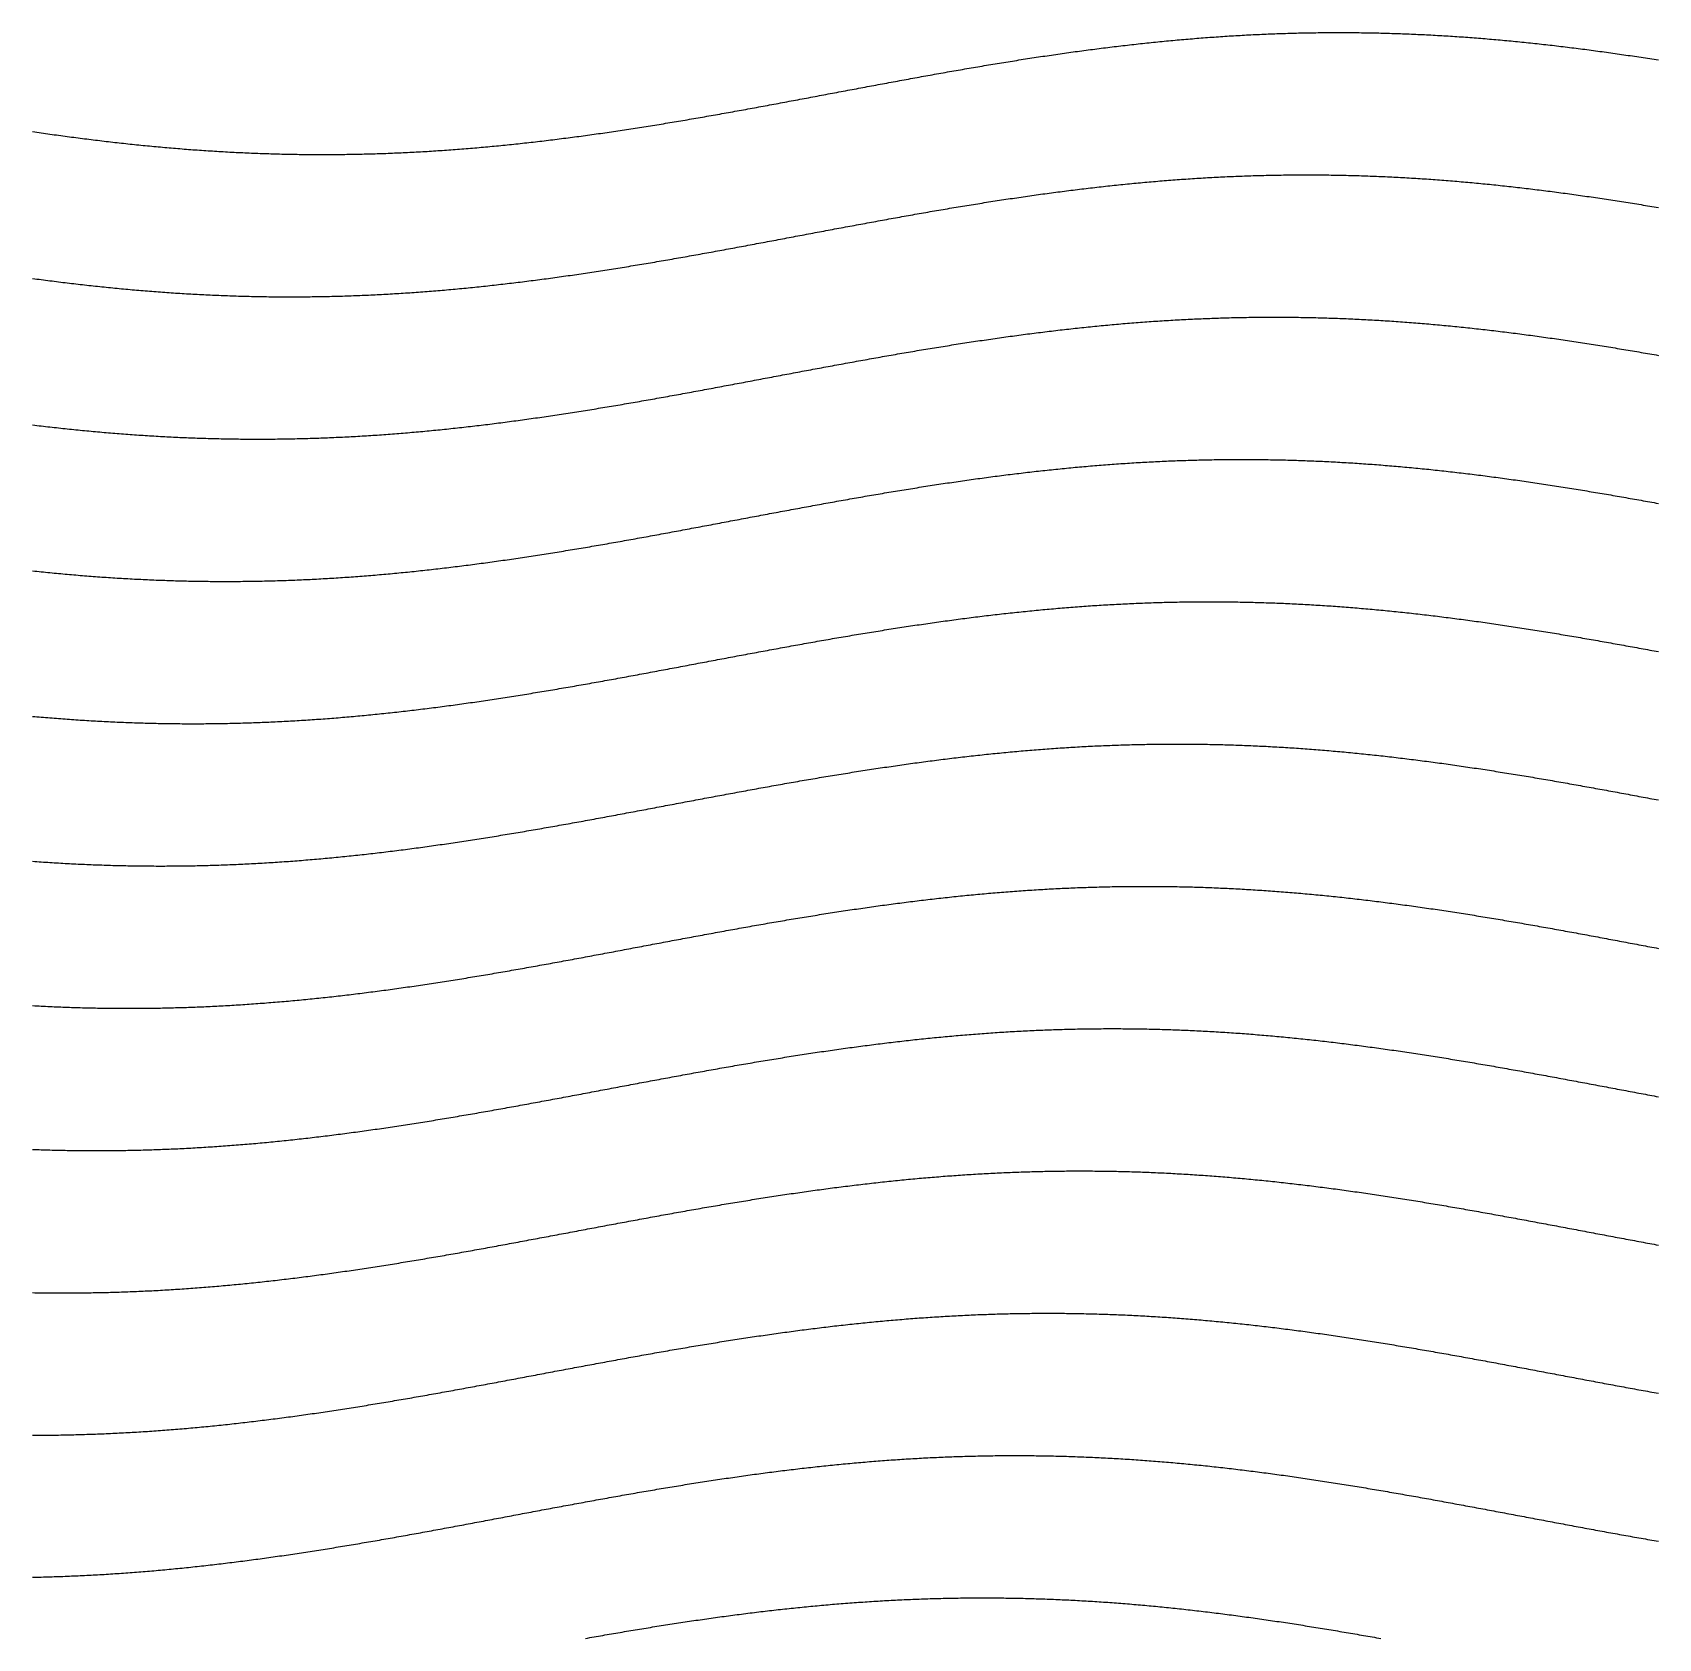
# Model space of a CAD drawing. Header units: millimetres. Extents: x 8 to 88, y 8 to 87.
import ezdxf

# ---------------------------------------------------------------- set-up
doc = ezdxf.new("R2010")
doc.units = ezdxf.units.MM
doc.layers.add('STUDY_GUIDES', color=7, linetype='Continuous')

msp = doc.modelspace()

# ---------------------------------------------------------------- linework, layer by layer
at = {"layer": 'STUDY_GUIDES'}
for points in [[(8, 82.1275), (8.1067, 82.1118), (8.2133, 82.0962), (8.32, 82.0807), (8.4267, 82.0653), (8.5333, 82.05), (8.64, 82.0347), (8.7467, 82.0196), (8.8533, 82.0045), (8.96, 81.9896), (9.0667, 81.9747), (9.1733, 81.9599), (9.28, 81.9452), (9.3867, 81.9306), (9.4933, 81.9161), (9.6, 81.9017), (9.7067, 81.8874), (9.8133, 81.8731), (9.92, 81.859), (10.0267, 81.845), (10.1333, 81.831), (10.24, 81.8172), (10.3467, 81.8034), (10.4533, 81.7898), (10.56, 81.7762), (10.6667, 81.7628), (10.7733, 81.7495), (10.88, 81.7362), (10.9867, 81.7231), (11.0933, 81.71), (11.2, 81.6971), (11.3067, 81.6843), (11.4133, 81.6715), (11.52, 81.6589), (11.6267, 81.6464), (11.7333, 81.634), (11.84, 81.6217), (11.9467, 81.6095), (12.0533, 81.5974), (12.16, 81.5854), (12.2667, 81.5735), (12.3733, 81.5617), (12.48, 81.5501), (12.5867, 81.5385), (12.6933, 81.5271), (12.8, 81.5158), (12.9067, 81.5045), (13.0133, 81.4934), (13.12, 81.4824), (13.2267, 81.4716), (13.3333, 81.4608), (13.44, 81.4502), (13.5467, 81.4396), (13.6533, 81.4292), (13.76, 81.4189), (13.8667, 81.4087), (13.9733, 81.3986), (14.08, 81.3887), (14.1867, 81.3788), (14.2933, 81.3691), (14.4, 81.3595), (14.5067, 81.35), (14.6133, 81.3407), (14.72, 81.3314), (14.8267, 81.3223), (14.9333, 81.3133), (15.04, 81.3044), (15.1467, 81.2956), (15.2533, 81.287), (15.36, 81.2785), (15.4667, 81.2701), (15.5733, 81.2618), (15.68, 81.2536), (15.7867, 81.2456), (15.8933, 81.2377), (16, 81.2299), (16.1067, 81.2223), (16.2133, 81.2147), (16.32, 81.2073), (16.4267, 81.2), (16.5333, 81.1929), (16.64, 81.1859), (16.7467, 81.179), (16.8533, 81.1722), (16.96, 81.1655), (17.0667, 81.159), (17.1733, 81.1526), (17.28, 81.1463), (17.3867, 81.1402), (17.4933, 81.1342), (17.6, 81.1283), (17.7067, 81.1226), (17.8133, 81.1169), (17.92, 81.1114), (18.0267, 81.1061), (18.1333, 81.1008), (18.24, 81.0957), (18.3467, 81.0908), (18.4533, 81.0859), (18.56, 81.0812), (18.6667, 81.0766), (18.7733, 81.0722), (18.88, 81.0679), (18.9867, 81.0637), (19.0933, 81.0596), (19.2, 81.0557), (19.3067, 81.0519), (19.4133, 81.0483), (19.52, 81.0447), (19.6267, 81.0413), (19.7333, 81.0381), (19.84, 81.0349), (19.9467, 81.032), (20.0533, 81.0291), (20.16, 81.0264), (20.2667, 81.0238), (20.3733, 81.0213), (20.48, 81.019), (20.5867, 81.0168), (20.6933, 81.0147), (20.8, 81.0128), (20.9067, 81.011), (21.0133, 81.0094), (21.12, 81.0079), (21.2267, 81.0065), (21.3333, 81.0052), (21.44, 81.0041), (21.5467, 81.0031), (21.6533, 81.0023), (21.76, 81.0015), (21.8667, 81.001), (21.9733, 81.0005), (22.08, 81.0002), (22.1867, 81), (22.2933, 81), (22.4, 81.0001), (22.5067, 81.0003), (22.6133, 81.0007), (22.72, 81.0012), (22.8267, 81.0018), (22.9333, 81.0026), (23.04, 81.0035), (23.1467, 81.0045), (23.2533, 81.0057), (23.36, 81.007), (23.4667, 81.0085), (23.5733, 81.01), (23.68, 81.0117), (23.7867, 81.0136), (23.8933, 81.0156), (24, 81.0177), (24.1067, 81.0199), (24.2133, 81.0223), (24.32, 81.0248), (24.4267, 81.0275), (24.5333, 81.0302), (24.64, 81.0332), (24.7467, 81.0362), (24.8533, 81.0394), (24.96, 81.0427), (25.0667, 81.0461), (25.1733, 81.0497), (25.28, 81.0534), (25.3867, 81.0573), (25.4933, 81.0613), (25.6, 81.0654), (25.7067, 81.0696), (25.8133, 81.074), (25.92, 81.0785), (26.0267, 81.0831), (26.1333, 81.0879), (26.24, 81.0928), (26.3467, 81.0978), (26.4533, 81.103), (26.56, 81.1082), (26.6667, 81.1137), (26.7733, 81.1192), (26.88, 81.1249), (26.9867, 81.1307), (27.0933, 81.1366), (27.2, 81.1427), (27.3067, 81.1489), (27.4133, 81.1552), (27.52, 81.1616), (27.6267, 81.1682), (27.7333, 81.1749), (27.84, 81.1817), (27.9467, 81.1887), (28.0533, 81.1958), (28.16, 81.203), (28.2667, 81.2103), (28.3733, 81.2178), (28.48, 81.2254), (28.5867, 81.2331), (28.6933, 81.2409), (28.8, 81.2489), (28.9067, 81.2569), (29.0133, 81.2651), (29.12, 81.2735), (29.2267, 81.2819), (29.3333, 81.2905), (29.44, 81.2992), (29.5467, 81.308), (29.6533, 81.3169), (29.76, 81.326), (29.8667, 81.3352), (29.9733, 81.3445), (30.08, 81.3539), (30.1867, 81.3634), (30.2933, 81.3731), (30.4, 81.3828), (30.5067, 81.3927), (30.6133, 81.4027), (30.72, 81.4128), (30.8267, 81.4231), (30.9333, 81.4334), (31.04, 81.4439), (31.1467, 81.4545), (31.2533, 81.4652), (31.36, 81.476), (31.4667, 81.4869), (31.5733, 81.4979), (31.68, 81.5091), (31.7867, 81.5204), (31.8933, 81.5317), (32, 81.5432), (32.1067, 81.5548), (32.2133, 81.5665), (32.32, 81.5783), (32.4267, 81.5902), (32.5333, 81.6023), (32.64, 81.6144), (32.7467, 81.6267), (32.8533, 81.639), (32.96, 81.6515), (33.0667, 81.664), (33.1733, 81.6767), (33.28, 81.6895), (33.3867, 81.7023), (33.4933, 81.7153), (33.6, 81.7284), (33.7067, 81.7416), (33.8133, 81.7549), (33.92, 81.7683), (34.0267, 81.7817), (34.1333, 81.7953), (34.24, 81.809), (34.3467, 81.8228), (34.4533, 81.8367), (34.56, 81.8507), (34.6667, 81.8647), (34.7733, 81.8789), (34.88, 81.8932), (34.9867, 81.9075), (35.0933, 81.922), (35.2, 81.9365), (35.3067, 81.9512), (35.4133, 81.9659), (35.52, 81.9807), (35.6267, 81.9957), (35.7333, 82.0107), (35.84, 82.0257), (35.9467, 82.0409), (36.0533, 82.0562), (36.16, 82.0716), (36.2667, 82.087), (36.3733, 82.1025), (36.48, 82.1182), (36.5867, 82.1339), (36.6933, 82.1496), (36.8, 82.1655), (36.9067, 82.1815), (37.0133, 82.1975), (37.12, 82.2136), (37.2267, 82.2298), (37.3333, 82.2461), (37.44, 82.2624), (37.5467, 82.2788), (37.6533, 82.2954), (37.76, 82.3119), (37.8667, 82.3286), (37.9733, 82.3453), (38.08, 82.3621), (38.1867, 82.379), (38.2933, 82.396), (38.4, 82.413), (38.5067, 82.4301), (38.6133, 82.4473), (38.72, 82.4645), (38.8267, 82.4818), (38.9333, 82.4992), (39.04, 82.5166), (39.1467, 82.5341), (39.2533, 82.5517), (39.36, 82.5694), (39.4667, 82.5871), (39.5733, 82.6048), (39.68, 82.6227), (39.7867, 82.6406), (39.8933, 82.6585), (40, 82.6765), (40.1067, 82.6946), (40.2133, 82.7127), (40.32, 82.7309), (40.4267, 82.7492), (40.5333, 82.7675), (40.64, 82.7858), (40.7467, 82.8042), (40.8533, 82.8227), (40.96, 82.8412), (41.0667, 82.8598), (41.1733, 82.8784), (41.28, 82.8971), (41.3867, 82.9158), (41.4933, 82.9346), (41.6, 82.9534), (41.7067, 82.9723), (41.8133, 82.9912), (41.92, 83.0101), (42.0267, 83.0291), (42.1333, 83.0482), (42.24, 83.0673), (42.3467, 83.0864), (42.4533, 83.1056), (42.56, 83.1248), (42.6667, 83.144), (42.7733, 83.1633), (42.88, 83.1827), (42.9867, 83.202), (43.0933, 83.2214), (43.2, 83.2409), (43.3067, 83.2603), (43.4133, 83.2798), (43.52, 83.2994), (43.6267, 83.3189), (43.7333, 83.3385), (43.84, 83.3582), (43.9467, 83.3778), (44.0533, 83.3975), (44.16, 83.4172), (44.2667, 83.4369), (44.3733, 83.4567), (44.48, 83.4765), (44.5867, 83.4963), (44.6933, 83.5161), (44.8, 83.536), (44.9067, 83.5559), (45.0133, 83.5757), (45.12, 83.5957), (45.2267, 83.6156), (45.3333, 83.6355), (45.44, 83.6555), (45.5467, 83.6755), (45.6533, 83.6955), (45.76, 83.7155), (45.8667, 83.7355), (45.9733, 83.7555), (46.08, 83.7756), (46.1867, 83.7956), (46.2933, 83.8157), (46.4, 83.8358), (46.5067, 83.8559), (46.6133, 83.8759), (46.72, 83.896), (46.8267, 83.9161), (46.9333, 83.9362), (47.04, 83.9563), (47.1467, 83.9764), (47.2533, 83.9966), (47.36, 84.0167), (47.4667, 84.0368), (47.5733, 84.0569), (47.68, 84.077), (47.7867, 84.0971), (47.8933, 84.1172), (48, 84.1372), (48.1067, 84.1573), (48.2133, 84.1774), (48.32, 84.1975), (48.4267, 84.2175), (48.5333, 84.2376), (48.64, 84.2576), (48.7467, 84.2776), (48.8533, 84.2977), (48.96, 84.3177), (49.0667, 84.3376), (49.1733, 84.3576), (49.28, 84.3776), (49.3867, 84.3975), (49.4933, 84.4174), (49.6, 84.4373), (49.7067, 84.4572), (49.8133, 84.4771), (49.92, 84.4969), (50.0267, 84.5167), (50.1333, 84.5365), (50.24, 84.5563), (50.3467, 84.576), (50.4533, 84.5958), (50.56, 84.6154), (50.6667, 84.6351), (50.7733, 84.6547), (50.88, 84.6743), (50.9867, 84.6939), (51.0933, 84.7135), (51.2, 84.733), (51.3067, 84.7525), (51.4133, 84.7719), (51.52, 84.7913), (51.6267, 84.8107), (51.7333, 84.83), (51.84, 84.8493), (51.9467, 84.8686), (52.0533, 84.8878), (52.16, 84.907), (52.2667, 84.9262), (52.3733, 84.9453), (52.48, 84.9643), (52.5867, 84.9833), (52.6933, 85.0023), (52.8, 85.0212), (52.9067, 85.0401), (53.0133, 85.059), (53.12, 85.0777), (53.2267, 85.0965), (53.3333, 85.1152), (53.44, 85.1338), (53.5467, 85.1524), (53.6533, 85.1709), (53.76, 85.1894), (53.8667, 85.2079), (53.9733, 85.2262), (54.08, 85.2446), (54.1867, 85.2628), (54.2933, 85.281), (54.4, 85.2992), (54.5067, 85.3173), (54.6133, 85.3353), (54.72, 85.3533), (54.8267, 85.3712), (54.9333, 85.3891), (55.04, 85.4068), (55.1467, 85.4246), (55.2533, 85.4422), (55.36, 85.4598), (55.4667, 85.4774), (55.5733, 85.4948), (55.68, 85.5122), (55.7867, 85.5296), (55.8933, 85.5468), (56, 85.564), (56.1067, 85.5811), (56.2133, 85.5982), (56.32, 85.6152), (56.4267, 85.6321), (56.5333, 85.6489), (56.64, 85.6657), (56.7467, 85.6824), (56.8533, 85.699), (56.96, 85.7155), (57.0667, 85.732), (57.1733, 85.7483), (57.28, 85.7646), (57.3867, 85.7809), (57.4933, 85.797), (57.6, 85.8131), (57.7067, 85.829), (57.8133, 85.8449), (57.92, 85.8607), (58.0267, 85.8765), (58.1333, 85.8921), (58.24, 85.9077), (58.3467, 85.9231), (58.4533, 85.9385), (58.56, 85.9538), (58.6667, 85.9691), (58.7733, 85.9842), (58.88, 85.9992), (58.9867, 86.0142), (59.0933, 86.029), (59.2, 86.0438), (59.3067, 86.0585), (59.4133, 86.073), (59.52, 86.0875), (59.6267, 86.1019), (59.7333, 86.1162), (59.84, 86.1304), (59.9467, 86.1445), (60.0533, 86.1585), (60.16, 86.1724), (60.2667, 86.1863), (60.3733, 86.2), (60.48, 86.2136), (60.5867, 86.2271), (60.6933, 86.2405), (60.8, 86.2539), (60.9067, 86.2671), (61.0133, 86.2802), (61.12, 86.2932), (61.2267, 86.3061), (61.3333, 86.3189), (61.44, 86.3316), (61.5467, 86.3442), (61.6533, 86.3567), (61.76, 86.3691), (61.8667, 86.3814), (61.9733, 86.3936), (62.08, 86.4056), (62.1867, 86.4176), (62.2933, 86.4295), (62.4, 86.4412), (62.5067, 86.4528), (62.6133, 86.4643), (62.72, 86.4758), (62.8267, 86.4871), (62.9333, 86.4982), (63.04, 86.5093), (63.1467, 86.5203), (63.2533, 86.5311), (63.36, 86.5419), (63.4667, 86.5525), (63.5733, 86.563), (63.68, 86.5734), (63.7867, 86.5837), (63.8933, 86.5938), (64, 86.6039), (64.1067, 86.6138), (64.2133, 86.6236), (64.32, 86.6333), (64.4267, 86.6429), (64.5333, 86.6523), (64.64, 86.6617), (64.7467, 86.6709), (64.8533, 86.68), (64.96, 86.689), (65.0667, 86.6978), (65.1733, 86.7065), (65.28, 86.7152), (65.3867, 86.7236), (65.4933, 86.732), (65.6, 86.7403), (65.7067, 86.7484), (65.8133, 86.7564), (65.92, 86.7643), (66.0267, 86.772), (66.1333, 86.7796), (66.24, 86.7871), (66.3467, 86.7945), (66.4533, 86.8018), (66.56, 86.8089), (66.6667, 86.8159), (66.7733, 86.8228), (66.88, 86.8295), (66.9867, 86.8361), (67.0933, 86.8426), (67.2, 86.849), (67.3067, 86.8552), (67.4133, 86.8613), (67.52, 86.8673), (67.6267, 86.8731), (67.7333, 86.8789), (67.84, 86.8844), (67.9467, 86.8899), (68.0533, 86.8952), (68.16, 86.9004), (68.2667, 86.9055), (68.3733, 86.9105), (68.48, 86.9153), (68.5867, 86.9199), (68.6933, 86.9245), (68.8, 86.9289), (68.9067, 86.9332), (69.0133, 86.9374), (69.12, 86.9414), (69.2267, 86.9453), (69.3333, 86.949), (69.44, 86.9526), (69.5467, 86.9561), (69.6533, 86.9595), (69.76, 86.9627), (69.8667, 86.9658), (69.9733, 86.9688), (70.08, 86.9716), (70.1867, 86.9743), (70.2933, 86.9769), (70.4, 86.9793), (70.5067, 86.9816), (70.6133, 86.9837), (70.72, 86.9858), (70.8267, 86.9876), (70.9333, 86.9894), (71.04, 86.991), (71.1467, 86.9925), (71.2533, 86.9939), (71.36, 86.9951), (71.4667, 86.9962), (71.5733, 86.9971), (71.68, 86.9979), (71.7867, 86.9986), (71.8933, 86.9992), (72, 86.9996), (72.1067, 86.9998), (72.2133, 87), (72.32, 87), (72.4267, 86.9999), (72.5333, 86.9996), (72.64, 86.9992), (72.7467, 86.9987), (72.8533, 86.998), (72.96, 86.9972), (73.0667, 86.9963), (73.1733, 86.9952), (73.28, 86.994), (73.3867, 86.9926), (73.4933, 86.9912), (73.6, 86.9896), (73.7067, 86.9878), (73.8133, 86.9859), (73.92, 86.9839), (74.0267, 86.9818), (74.1333, 86.9795), (74.24, 86.9771), (74.3467, 86.9745), (74.4533, 86.9719), (74.56, 86.969), (74.6667, 86.9661), (74.7733, 86.963), (74.88, 86.9598), (74.9867, 86.9565), (75.0933, 86.953), (75.2, 86.9494), (75.3067, 86.9456), (75.4133, 86.9417), (75.52, 86.9377), (75.6267, 86.9336), (75.7333, 86.9293), (75.84, 86.9249), (75.9467, 86.9204), (76.0533, 86.9157), (76.16, 86.9109), (76.2667, 86.906), (76.3733, 86.9009), (76.48, 86.8957), (76.5867, 86.8904), (76.6933, 86.885), (76.8, 86.8794), (76.9067, 86.8737), (77.0133, 86.8678), (77.12, 86.8619), (77.2267, 86.8558), (77.3333, 86.8496), (77.44, 86.8432), (77.5467, 86.8367), (77.6533, 86.8301), (77.76, 86.8234), (77.8667, 86.8165), (77.9733, 86.8095), (78.08, 86.8024), (78.1867, 86.7952), (78.2933, 86.7878), (78.4, 86.7803), (78.5067, 86.7727), (78.6133, 86.765), (78.72, 86.7571), (78.8267, 86.7491), (78.9333, 86.741), (79.04, 86.7328), (79.1467, 86.7244), (79.2533, 86.7159), (79.36, 86.7073), (79.4667, 86.6986), (79.5733, 86.6898), (79.68, 86.6808), (79.7867, 86.6717), (79.8933, 86.6625), (80, 86.6532), (80.1067, 86.6438), (80.2133, 86.6342), (80.32, 86.6245), (80.4267, 86.6147), (80.5333, 86.6048), (80.64, 86.5948), (80.7467, 86.5846), (80.8533, 86.5744), (80.96, 86.564), (81.0667, 86.5535), (81.1733, 86.5429), (81.28, 86.5321), (81.3867, 86.5213), (81.4933, 86.5103), (81.6, 86.4993), (81.7067, 86.4881), (81.8133, 86.4768), (81.92, 86.4654), (82.0267, 86.4539), (82.1333, 86.4423), (82.24, 86.4306), (82.3467, 86.4187), (82.4533, 86.4068), (82.56, 86.3947), (82.6667, 86.3825), (82.7733, 86.3703), (82.88, 86.3579), (82.9867, 86.3454), (83.0933, 86.3328), (83.2, 86.3201), (83.3067, 86.3073), (83.4133, 86.2944), (83.52, 86.2814), (83.6267, 86.2683), (83.7333, 86.2551), (83.84, 86.2418), (83.9467, 86.2284), (84.0533, 86.2149), (84.16, 86.2013), (84.2667, 86.1875), (84.3733, 86.1737), (84.48, 86.1598), (84.5867, 86.1458), (84.6933, 86.1317), (84.8, 86.1175), (84.9067, 86.1032), (85.0133, 86.0889), (85.12, 86.0744), (85.2267, 86.0598), (85.3333, 86.0451), (85.44, 86.0304), (85.5467, 86.0155), (85.6533, 86.0006), (85.76, 85.9856), (85.8667, 85.9705), (85.9733, 85.9553), (86.08, 85.94), (86.1867, 85.9246), (86.2933, 85.9091), (86.4, 85.8936), (86.5067, 85.8779), (86.6133, 85.8622), (86.72, 85.8464), (86.8267, 85.8305), (86.9333, 85.8145), (87.04, 85.7985), (87.1467, 85.7824), (87.2533, 85.7661), (87.36, 85.7499), (87.4667, 85.7335), (87.5733, 85.717), (87.68, 85.7005), (87.7867, 85.6839), (87.8933, 85.6672), (88, 85.6505)], [(8, 74.9028), (8.1067, 74.8885), (8.2133, 74.8743), (8.32, 74.8601), (8.4267, 74.8461), (8.5333, 74.8321), (8.64, 74.8183), (8.7467, 74.8045), (8.8533, 74.7909), (8.96, 74.7773), (9.0667, 74.7639), (9.1733, 74.7505), (9.28, 74.7373), (9.3867, 74.7241), (9.4933, 74.7111), (9.6, 74.6981), (9.7067, 74.6853), (9.8133, 74.6725), (9.92, 74.6599), (10.0267, 74.6474), (10.1333, 74.6349), (10.24, 74.6226), (10.3467, 74.6104), (10.4533, 74.5983), (10.56, 74.5863), (10.6667, 74.5744), (10.7733, 74.5627), (10.88, 74.551), (10.9867, 74.5394), (11.0933, 74.528), (11.2, 74.5166), (11.3067, 74.5054), (11.4133, 74.4943), (11.52, 74.4833), (11.6267, 74.4724), (11.7333, 74.4617), (11.84, 74.451), (11.9467, 74.4404), (12.0533, 74.43), (12.16, 74.4197), (12.2667, 74.4095), (12.3733, 74.3994), (12.48, 74.3895), (12.5867, 74.3796), (12.6933, 74.3699), (12.8, 74.3603), (12.9067, 74.3508), (13.0133, 74.3414), (13.12, 74.3321), (13.2267, 74.323), (13.3333, 74.314), (13.44, 74.3051), (13.5467, 74.2963), (13.6533, 74.2877), (13.76, 74.2791), (13.8667, 74.2707), (13.9733, 74.2624), (14.08, 74.2543), (14.1867, 74.2462), (14.2933, 74.2383), (14.4, 74.2305), (14.5067, 74.2229), (14.6133, 74.2153), (14.72, 74.2079), (14.8267, 74.2006), (14.9333, 74.1935), (15.04, 74.1864), (15.1467, 74.1795), (15.2533, 74.1727), (15.36, 74.1661), (15.4667, 74.1595), (15.5733, 74.1531), (15.68, 74.1468), (15.7867, 74.1407), (15.8933, 74.1347), (16, 74.1288), (16.1067, 74.123), (16.2133, 74.1174), (16.32, 74.1119), (16.4267, 74.1065), (16.5333, 74.1013), (16.64, 74.0961), (16.7467, 74.0912), (16.8533, 74.0863), (16.96, 74.0816), (17.0667, 74.077), (17.1733, 74.0725), (17.28, 74.0682), (17.3867, 74.064), (17.4933, 74.0599), (17.6, 74.056), (17.7067, 74.0522), (17.8133, 74.0485), (17.92, 74.045), (18.0267, 74.0416), (18.1333, 74.0383), (18.24, 74.0352), (18.3467, 74.0322), (18.4533, 74.0293), (18.56, 74.0266), (18.6667, 74.024), (18.7733, 74.0215), (18.88, 74.0192), (18.9867, 74.017), (19.0933, 74.0149), (19.2, 74.013), (19.3067, 74.0112), (19.4133, 74.0095), (19.52, 74.008), (19.6267, 74.0066), (19.7333, 74.0053), (19.84, 74.0042), (19.9467, 74.0032), (20.0533, 74.0023), (20.16, 74.0016), (20.2667, 74.001), (20.3733, 74.0006), (20.48, 74.0002), (20.5867, 74.0001), (20.6933, 74), (20.8, 74.0001), (20.9067, 74.0003), (21.0133, 74.0007), (21.12, 74.0011), (21.2267, 74.0018), (21.3333, 74.0025), (21.44, 74.0034), (21.5467, 74.0044), (21.6533, 74.0056), (21.76, 74.0069), (21.8667, 74.0083), (21.9733, 74.0099), (22.08, 74.0116), (22.1867, 74.0134), (22.2933, 74.0154), (22.4, 74.0175), (22.5067, 74.0197), (22.6133, 74.0221), (22.72, 74.0246), (22.8267, 74.0272), (22.9333, 74.03), (23.04, 74.0329), (23.1467, 74.036), (23.2533, 74.0391), (23.36, 74.0424), (23.4667, 74.0459), (23.5733, 74.0494), (23.68, 74.0531), (23.7867, 74.057), (23.8933, 74.0609), (24, 74.065), (24.1067, 74.0693), (24.2133, 74.0736), (24.32, 74.0781), (24.4267, 74.0827), (24.5333, 74.0875), (24.64, 74.0924), (24.7467, 74.0974), (24.8533, 74.1025), (24.96, 74.1078), (25.0667, 74.1132), (25.1733, 74.1188), (25.28, 74.1244), (25.3867, 74.1302), (25.4933, 74.1361), (25.6, 74.1422), (25.7067, 74.1484), (25.8133, 74.1547), (25.92, 74.1611), (26.0267, 74.1677), (26.1333, 74.1744), (26.24, 74.1812), (26.3467, 74.1881), (26.4533, 74.1952), (26.56, 74.2024), (26.6667, 74.2097), (26.7733, 74.2172), (26.88, 74.2248), (26.9867, 74.2325), (27.0933, 74.2403), (27.2, 74.2482), (27.3067, 74.2563), (27.4133, 74.2645), (27.52, 74.2728), (27.6267, 74.2812), (27.7333, 74.2898), (27.84, 74.2985), (27.9467, 74.3073), (28.0533, 74.3162), (28.16, 74.3253), (28.2667, 74.3344), (28.3733, 74.3437), (28.48, 74.3531), (28.5867, 74.3626), (28.6933, 74.3723), (28.8, 74.382), (28.9067, 74.3919), (29.0133, 74.4019), (29.12, 74.412), (29.2267, 74.4223), (29.3333, 74.4326), (29.44, 74.4431), (29.5467, 74.4536), (29.6533, 74.4643), (29.76, 74.4751), (29.8667, 74.486), (29.9733, 74.4971), (30.08, 74.5082), (30.1867, 74.5195), (30.2933, 74.5308), (30.4, 74.5423), (30.5067, 74.5539), (30.6133, 74.5656), (30.72, 74.5774), (30.8267, 74.5893), (30.9333, 74.6013), (31.04, 74.6134), (31.1467, 74.6257), (31.2533, 74.638), (31.36, 74.6505), (31.4667, 74.663), (31.5733, 74.6757), (31.68, 74.6885), (31.7867, 74.7013), (31.8933, 74.7143), (32, 74.7274), (32.1067, 74.7405), (32.2133, 74.7538), (32.32, 74.7672), (32.4267, 74.7807), (32.5333, 74.7943), (32.64, 74.8079), (32.7467, 74.8217), (32.8533, 74.8356), (32.96, 74.8495), (33.0667, 74.8636), (33.1733, 74.8778), (33.28, 74.892), (33.3867, 74.9064), (33.4933, 74.9208), (33.6, 74.9354), (33.7067, 74.95), (33.8133, 74.9647), (33.92, 74.9796), (34.0267, 74.9945), (34.1333, 75.0095), (34.24, 75.0246), (34.3467, 75.0397), (34.4533, 75.055), (34.56, 75.0703), (34.6667, 75.0858), (34.7733, 75.1013), (34.88, 75.1169), (34.9867, 75.1326), (35.0933, 75.1484), (35.2, 75.1642), (35.3067, 75.1802), (35.4133, 75.1962), (35.52, 75.2123), (35.6267, 75.2285), (35.7333, 75.2448), (35.84, 75.2611), (35.9467, 75.2775), (36.0533, 75.294), (36.16, 75.3106), (36.2667, 75.3273), (36.3733, 75.344), (36.48, 75.3608), (36.5867, 75.3777), (36.6933, 75.3946), (36.8, 75.4117), (36.9067, 75.4287), (37.0133, 75.4459), (37.12, 75.4631), (37.2267, 75.4804), (37.3333, 75.4978), (37.44, 75.5152), (37.5467, 75.5328), (37.6533, 75.5503), (37.76, 75.568), (37.8667, 75.5857), (37.9733, 75.6034), (38.08, 75.6212), (38.1867, 75.6391), (38.2933, 75.6571), (38.4, 75.6751), (38.5067, 75.6932), (38.6133, 75.7113), (38.72, 75.7295), (38.8267, 75.7477), (38.9333, 75.766), (39.04, 75.7844), (39.1467, 75.8028), (39.2533, 75.8212), (39.36, 75.8398), (39.4667, 75.8583), (39.5733, 75.8769), (39.68, 75.8956), (39.7867, 75.9143), (39.8933, 75.9331), (40, 75.9519), (40.1067, 75.9708), (40.2133, 75.9897), (40.32, 76.0086), (40.4267, 76.0276), (40.5333, 76.0467), (40.64, 76.0658), (40.7467, 76.0849), (40.8533, 76.1041), (40.96, 76.1233), (41.0667, 76.1425), (41.1733, 76.1618), (41.28, 76.1811), (41.3867, 76.2005), (41.4933, 76.2199), (41.6, 76.2393), (41.7067, 76.2588), (41.8133, 76.2783), (41.92, 76.2978), (42.0267, 76.3174), (42.1333, 76.337), (42.24, 76.3566), (42.3467, 76.3763), (42.4533, 76.3959), (42.56, 76.4156), (42.6667, 76.4354), (42.7733, 76.4551), (42.88, 76.4749), (42.9867, 76.4947), (43.0933, 76.5146), (43.2, 76.5344), (43.3067, 76.5543), (43.4133, 76.5742), (43.52, 76.5941), (43.6267, 76.614), (43.7333, 76.634), (43.84, 76.6539), (43.9467, 76.6739), (44.0533, 76.6939), (44.16, 76.7139), (44.2667, 76.7339), (44.3733, 76.754), (44.48, 76.774), (44.5867, 76.7941), (44.6933, 76.8141), (44.8, 76.8342), (44.9067, 76.8543), (45.0133, 76.8744), (45.12, 76.8944), (45.2267, 76.9145), (45.3333, 76.9346), (45.44, 76.9547), (45.5467, 76.9749), (45.6533, 76.995), (45.76, 77.0151), (45.8667, 77.0352), (45.9733, 77.0553), (46.08, 77.0754), (46.1867, 77.0955), (46.2933, 77.1156), (46.4, 77.1357), (46.5067, 77.1557), (46.6133, 77.1758), (46.72, 77.1959), (46.8267, 77.2159), (46.9333, 77.236), (47.04, 77.256), (47.1467, 77.2761), (47.2533, 77.2961), (47.36, 77.3161), (47.4667, 77.3361), (47.5733, 77.356), (47.68, 77.376), (47.7867, 77.3959), (47.8933, 77.4158), (48, 77.4357), (48.1067, 77.4556), (48.2133, 77.4755), (48.32, 77.4953), (48.4267, 77.5152), (48.5333, 77.5349), (48.64, 77.5547), (48.7467, 77.5745), (48.8533, 77.5942), (48.96, 77.6139), (49.0667, 77.6336), (49.1733, 77.6532), (49.28, 77.6728), (49.3867, 77.6924), (49.4933, 77.7119), (49.6, 77.7314), (49.7067, 77.7509), (49.8133, 77.7704), (49.92, 77.7898), (50.0267, 77.8092), (50.1333, 77.8285), (50.24, 77.8478), (50.3467, 77.8671), (50.4533, 77.8863), (50.56, 77.9055), (50.6667, 77.9246), (50.7733, 77.9438), (50.88, 77.9628), (50.9867, 77.9818), (51.0933, 78.0008), (51.2, 78.0197), (51.3067, 78.0386), (51.4133, 78.0575), (51.52, 78.0763), (51.6267, 78.095), (51.7333, 78.1137), (51.84, 78.1323), (51.9467, 78.1509), (52.0533, 78.1695), (52.16, 78.188), (52.2667, 78.2064), (52.3733, 78.2248), (52.48, 78.2431), (52.5867, 78.2614), (52.6933, 78.2796), (52.8, 78.2978), (52.9067, 78.3159), (53.0133, 78.3339), (53.12, 78.3519), (53.2267, 78.3698), (53.3333, 78.3876), (53.44, 78.4054), (53.5467, 78.4232), (53.6533, 78.4408), (53.76, 78.4584), (53.8667, 78.476), (53.9733, 78.4935), (54.08, 78.5109), (54.1867, 78.5282), (54.2933, 78.5455), (54.4, 78.5627), (54.5067, 78.5798), (54.6133, 78.5968), (54.72, 78.6138), (54.8267, 78.6307), (54.9333, 78.6476), (55.04, 78.6643), (55.1467, 78.681), (55.2533, 78.6977), (55.36, 78.7142), (55.4667, 78.7307), (55.5733, 78.747), (55.68, 78.7633), (55.7867, 78.7796), (55.8933, 78.7957), (56, 78.8118), (56.1067, 78.8278), (56.2133, 78.8437), (56.32, 78.8595), (56.4267, 78.8752), (56.5333, 78.8909), (56.64, 78.9064), (56.7467, 78.9219), (56.8533, 78.9373), (56.96, 78.9526), (57.0667, 78.9678), (57.1733, 78.983), (57.28, 78.998), (57.3867, 79.013), (57.4933, 79.0278), (57.6, 79.0426), (57.7067, 79.0573), (57.8133, 79.0719), (57.92, 79.0864), (58.0267, 79.1008), (58.1333, 79.1151), (58.24, 79.1293), (58.3467, 79.1434), (58.4533, 79.1574), (58.56, 79.1713), (58.6667, 79.1852), (58.7733, 79.1989), (58.88, 79.2125), (58.9867, 79.2261), (59.0933, 79.2395), (59.2, 79.2528), (59.3067, 79.266), (59.4133, 79.2792), (59.52, 79.2922), (59.6267, 79.3051), (59.7333, 79.3179), (59.84, 79.3306), (59.9467, 79.3432), (60.0533, 79.3557), (60.16, 79.3681), (60.2667, 79.3804), (60.3733, 79.3926), (60.48, 79.4047), (60.5867, 79.4167), (60.6933, 79.4285), (60.8, 79.4403), (60.9067, 79.4519), (61.0133, 79.4634), (61.12, 79.4749), (61.2267, 79.4862), (61.3333, 79.4974), (61.44, 79.5084), (61.5467, 79.5194), (61.6533, 79.5303), (61.76, 79.541), (61.8667, 79.5517), (61.9733, 79.5622), (62.08, 79.5726), (62.1867, 79.5829), (62.2933, 79.593), (62.4, 79.6031), (62.5067, 79.613), (62.6133, 79.6228), (62.72, 79.6325), (62.8267, 79.6421), (62.9333, 79.6516), (63.04, 79.6609), (63.1467, 79.6702), (63.2533, 79.6793), (63.36, 79.6882), (63.4667, 79.6971), (63.5733, 79.7059), (63.68, 79.7145), (63.7867, 79.723), (63.8933, 79.7314), (64, 79.7396), (64.1067, 79.7477), (64.2133, 79.7557), (64.32, 79.7636), (64.4267, 79.7714), (64.5333, 79.779), (64.64, 79.7865), (64.7467, 79.7939), (64.8533, 79.8012), (64.96, 79.8083), (65.0667, 79.8153), (65.1733, 79.8222), (65.28, 79.829), (65.3867, 79.8356), (65.4933, 79.8421), (65.6, 79.8485), (65.7067, 79.8547), (65.8133, 79.8608), (65.92, 79.8668), (66.0267, 79.8727), (66.1333, 79.8784), (66.24, 79.884), (66.3467, 79.8895), (66.4533, 79.8948), (66.56, 79.9), (66.6667, 79.9051), (66.7733, 79.9101), (66.88, 79.9149), (66.9867, 79.9196), (67.0933, 79.9241), (67.2, 79.9286), (67.3067, 79.9329), (67.4133, 79.937), (67.52, 79.9411), (67.6267, 79.945), (67.7333, 79.9487), (67.84, 79.9524), (67.9467, 79.9559), (68.0533, 79.9592), (68.16, 79.9625), (68.2667, 79.9656), (68.3733, 79.9685), (68.48, 79.9714), (68.5867, 79.9741), (68.6933, 79.9767), (68.8, 79.9791), (68.9067, 79.9814), (69.0133, 79.9836), (69.12, 79.9856), (69.2267, 79.9875), (69.3333, 79.9893), (69.44, 79.9909), (69.5467, 79.9924), (69.6533, 79.9938), (69.76, 79.995), (69.8667, 79.9961), (69.9733, 79.997), (70.08, 79.9979), (70.1867, 79.9986), (70.2933, 79.9991), (70.4, 79.9995), (70.5067, 79.9998), (70.6133, 80), (70.72, 80), (70.8267, 79.9999), (70.9333, 79.9996), (71.04, 79.9992), (71.1467, 79.9987), (71.2533, 79.9981), (71.36, 79.9973), (71.4667, 79.9963), (71.5733, 79.9953), (71.68, 79.9941), (71.7867, 79.9928), (71.8933, 79.9913), (72, 79.9897), (72.1067, 79.988), (72.2133, 79.9861), (72.32, 79.9841), (72.4267, 79.982), (72.5333, 79.9797), (72.64, 79.9773), (72.7467, 79.9747), (72.8533, 79.9721), (72.96, 79.9693), (73.0667, 79.9663), (73.1733, 79.9633), (73.28, 79.9601), (73.3867, 79.9567), (73.4933, 79.9533), (73.6, 79.9497), (73.7067, 79.9459), (73.8133, 79.9421), (73.92, 79.9381), (74.0267, 79.9339), (74.1333, 79.9297), (74.24, 79.9253), (74.3467, 79.9207), (74.4533, 79.9161), (74.56, 79.9113), (74.6667, 79.9064), (74.7733, 79.9013), (74.88, 79.8961), (74.9867, 79.8908), (75.0933, 79.8854), (75.2, 79.8798), (75.3067, 79.8741), (75.4133, 79.8683), (75.52, 79.8623), (75.6267, 79.8563), (75.7333, 79.8501), (75.84, 79.8437), (75.9467, 79.8372), (76.0533, 79.8306), (76.16, 79.8239), (76.2667, 79.8171), (76.3733, 79.8101), (76.48, 79.803), (76.5867, 79.7958), (76.6933, 79.7884), (76.8, 79.7809), (76.9067, 79.7733), (77.0133, 79.7656), (77.12, 79.7577), (77.2267, 79.7498), (77.3333, 79.7417), (77.44, 79.7334), (77.5467, 79.7251), (77.6533, 79.7166), (77.76, 79.708), (77.8667, 79.6993), (77.9733, 79.6905), (78.08, 79.6815), (78.1867, 79.6725), (78.2933, 79.6633), (78.4, 79.6539), (78.5067, 79.6445), (78.6133, 79.635), (78.72, 79.6253), (78.8267, 79.6155), (78.9333, 79.6056), (79.04, 79.5956), (79.1467, 79.5854), (79.2533, 79.5752), (79.36, 79.5648), (79.4667, 79.5543), (79.5733, 79.5437), (79.68, 79.533), (79.7867, 79.5222), (79.8933, 79.5112), (80, 79.5002), (80.1067, 79.489), (80.2133, 79.4777), (80.32, 79.4663), (80.4267, 79.4548), (80.5333, 79.4432), (80.64, 79.4315), (80.7467, 79.4197), (80.8533, 79.4077), (80.96, 79.3957), (81.0667, 79.3835), (81.1733, 79.3712), (81.28, 79.3589), (81.3867, 79.3464), (81.4933, 79.3338), (81.6, 79.3211), (81.7067, 79.3083), (81.8133, 79.2954), (81.92, 79.2825), (82.0267, 79.2694), (82.1333, 79.2562), (82.24, 79.2428), (82.3467, 79.2294), (82.4533, 79.2159), (82.56, 79.2023), (82.6667, 79.1886), (82.7733, 79.1748), (82.88, 79.1609), (82.9867, 79.1469), (83.0933, 79.1329), (83.2, 79.1187), (83.3067, 79.1044), (83.4133, 79.09), (83.52, 79.0755), (83.6267, 79.061), (83.7333, 79.0463), (83.84, 79.0316), (83.9467, 79.0167), (84.0533, 79.0018), (84.16, 78.9868), (84.2667, 78.9717), (84.3733, 78.9565), (84.48, 78.9412), (84.5867, 78.9258), (84.6933, 78.9103), (84.8, 78.8948), (84.9067, 78.8792), (85.0133, 78.8635), (85.12, 78.8477), (85.2267, 78.8318), (85.3333, 78.8158), (85.44, 78.7998), (85.5467, 78.7836), (85.6533, 78.7674), (85.76, 78.7511), (85.8667, 78.7348), (85.9733, 78.7183), (86.08, 78.7018), (86.1867, 78.6852), (86.2933, 78.6686), (86.4, 78.6518), (86.5067, 78.635), (86.6133, 78.6181), (86.72, 78.6011), (86.8267, 78.5841), (86.9333, 78.567), (87.04, 78.5498), (87.1467, 78.5325), (87.2533, 78.5152), (87.36, 78.4978), (87.4667, 78.4804), (87.5733, 78.4629), (87.68, 78.4453), (87.7867, 78.4276), (87.8933, 78.4099), (88, 78.3921)], [(8, 67.6991), (8.1067, 67.6863), (8.2133, 67.6735), (8.32, 67.6609), (8.4267, 67.6484), (8.5333, 67.6359), (8.64, 67.6236), (8.7467, 67.6114), (8.8533, 67.5993), (8.96, 67.5873), (9.0667, 67.5754), (9.1733, 67.5636), (9.28, 67.5519), (9.3867, 67.5403), (9.4933, 67.5289), (9.6, 67.5175), (9.7067, 67.5063), (9.8133, 67.4952), (9.92, 67.4842), (10.0267, 67.4733), (10.1333, 67.4625), (10.24, 67.4518), (10.3467, 67.4413), (10.4533, 67.4308), (10.56, 67.4205), (10.6667, 67.4103), (10.7733, 67.4002), (10.88, 67.3902), (10.9867, 67.3804), (11.0933, 67.3706), (11.2, 67.361), (11.3067, 67.3515), (11.4133, 67.3421), (11.52, 67.3329), (11.6267, 67.3237), (11.7333, 67.3147), (11.84, 67.3058), (11.9467, 67.297), (12.0533, 67.2884), (12.16, 67.2798), (12.2667, 67.2714), (12.3733, 67.2631), (12.48, 67.2549), (12.5867, 67.2469), (12.6933, 67.239), (12.8, 67.2311), (12.9067, 67.2235), (13.0133, 67.2159), (13.12, 67.2085), (13.2267, 67.2012), (13.3333, 67.194), (13.44, 67.187), (13.5467, 67.18), (13.6533, 67.1732), (13.76, 67.1666), (13.8667, 67.16), (13.9733, 67.1536), (14.08, 67.1473), (14.1867, 67.1412), (14.2933, 67.1351), (14.4, 67.1292), (14.5067, 67.1235), (14.6133, 67.1178), (14.72, 67.1123), (14.8267, 67.1069), (14.9333, 67.1017), (15.04, 67.0965), (15.1467, 67.0915), (15.2533, 67.0867), (15.36, 67.0819), (15.4667, 67.0773), (15.5733, 67.0729), (15.68, 67.0685), (15.7867, 67.0643), (15.8933, 67.0603), (16, 67.0563), (16.1067, 67.0525), (16.2133, 67.0488), (16.32, 67.0453), (16.4267, 67.0419), (16.5333, 67.0386), (16.64, 67.0354), (16.7467, 67.0324), (16.8533, 67.0295), (16.96, 67.0268), (17.0667, 67.0242), (17.1733, 67.0217), (17.28, 67.0193), (17.3867, 67.0171), (17.4933, 67.0151), (17.6, 67.0131), (17.7067, 67.0113), (17.8133, 67.0096), (17.92, 67.0081), (18.0267, 67.0067), (18.1333, 67.0054), (18.24, 67.0043), (18.3467, 67.0033), (18.4533, 67.0024), (18.56, 67.0017), (18.6667, 67.0011), (18.7733, 67.0006), (18.88, 67.0003), (18.9867, 67.0001), (19.0933, 67), (19.2, 67.0001), (19.3067, 67.0003), (19.4133, 67.0006), (19.52, 67.0011), (19.6267, 67.0017), (19.7333, 67.0025), (19.84, 67.0033), (19.9467, 67.0044), (20.0533, 67.0055), (20.16, 67.0068), (20.2667, 67.0082), (20.3733, 67.0098), (20.48, 67.0115), (20.5867, 67.0133), (20.6933, 67.0152), (20.8, 67.0173), (20.9067, 67.0196), (21.0133, 67.0219), (21.12, 67.0244), (21.2267, 67.027), (21.3333, 67.0298), (21.44, 67.0327), (21.5467, 67.0357), (21.6533, 67.0389), (21.76, 67.0422), (21.8667, 67.0456), (21.9733, 67.0491), (22.08, 67.0528), (22.1867, 67.0567), (22.2933, 67.0606), (22.4, 67.0647), (22.5067, 67.0689), (22.6133, 67.0733), (22.72, 67.0778), (22.8267, 67.0824), (22.9333, 67.0871), (23.04, 67.092), (23.1467, 67.097), (23.2533, 67.1021), (23.36, 67.1074), (23.4667, 67.1128), (23.5733, 67.1183), (23.68, 67.124), (23.7867, 67.1298), (23.8933, 67.1357), (24, 67.1417), (24.1067, 67.1479), (24.2133, 67.1542), (24.32, 67.1606), (24.4267, 67.1672), (24.5333, 67.1739), (24.64, 67.1807), (24.7467, 67.1876), (24.8533, 67.1947), (24.96, 67.2018), (25.0667, 67.2092), (25.1733, 67.2166), (25.28, 67.2242), (25.3867, 67.2318), (25.4933, 67.2397), (25.6, 67.2476), (25.7067, 67.2557), (25.8133, 67.2638), (25.92, 67.2721), (26.0267, 67.2806), (26.1333, 67.2891), (26.24, 67.2978), (26.3467, 67.3066), (26.4533, 67.3155), (26.56, 67.3245), (26.6667, 67.3337), (26.7733, 67.343), (26.88, 67.3524), (26.9867, 67.3619), (27.0933, 67.3715), (27.2, 67.3813), (27.3067, 67.3911), (27.4133, 67.4011), (27.52, 67.4112), (27.6267, 67.4214), (27.7333, 67.4318), (27.84, 67.4422), (27.9467, 67.4528), (28.0533, 67.4635), (28.16, 67.4743), (28.2667, 67.4852), (28.3733, 67.4962), (28.48, 67.5073), (28.5867, 67.5186), (28.6933, 67.5299), (28.8, 67.5414), (28.9067, 67.553), (29.0133, 67.5646), (29.12, 67.5764), (29.2267, 67.5883), (29.3333, 67.6004), (29.44, 67.6125), (29.5467, 67.6247), (29.6533, 67.637), (29.76, 67.6495), (29.8667, 67.662), (29.9733, 67.6747), (30.08, 67.6874), (30.1867, 67.7003), (30.2933, 67.7133), (30.4, 67.7263), (30.5067, 67.7395), (30.6133, 67.7528), (30.72, 67.7661), (30.8267, 67.7796), (30.9333, 67.7932), (31.04, 67.8068), (31.1467, 67.8206), (31.2533, 67.8345), (31.36, 67.8484), (31.4667, 67.8625), (31.5733, 67.8767), (31.68, 67.8909), (31.7867, 67.9053), (31.8933, 67.9197), (32, 67.9342), (32.1067, 67.9489), (32.2133, 67.9636), (32.32, 67.9784), (32.4267, 67.9933), (32.5333, 68.0083), (32.64, 68.0234), (32.7467, 68.0385), (32.8533, 68.0538), (32.96, 68.0691), (33.0667, 68.0846), (33.1733, 68.1001), (33.28, 68.1157), (33.3867, 68.1314), (33.4933, 68.1471), (33.6, 68.163), (33.7067, 68.1789), (33.8133, 68.1949), (33.92, 68.211), (34.0267, 68.2272), (34.1333, 68.2435), (34.24, 68.2598), (34.3467, 68.2762), (34.4533, 68.2927), (34.56, 68.3093), (34.6667, 68.326), (34.7733, 68.3427), (34.88, 68.3595), (34.9867, 68.3763), (35.0933, 68.3933), (35.2, 68.4103), (35.3067, 68.4274), (35.4133, 68.4445), (35.52, 68.4618), (35.6267, 68.4791), (35.7333, 68.4964), (35.84, 68.5139), (35.9467, 68.5314), (36.0533, 68.5489), (36.16, 68.5666), (36.2667, 68.5843), (36.3733, 68.602), (36.48, 68.6198), (36.5867, 68.6377), (36.6933, 68.6557), (36.8, 68.6737), (36.9067, 68.6917), (37.0133, 68.7099), (37.12, 68.728), (37.2267, 68.7463), (37.3333, 68.7646), (37.44, 68.7829), (37.5467, 68.8013), (37.6533, 68.8198), (37.76, 68.8383), (37.8667, 68.8569), (37.9733, 68.8755), (38.08, 68.8941), (38.1867, 68.9128), (38.2933, 68.9316), (38.4, 68.9504), (38.5067, 68.9693), (38.6133, 68.9882), (38.72, 69.0071), (38.8267, 69.0261), (38.9333, 69.0452), (39.04, 69.0643), (39.1467, 69.0834), (39.2533, 69.1025), (39.36, 69.1217), (39.4667, 69.141), (39.5733, 69.1603), (39.68, 69.1796), (39.7867, 69.199), (39.8933, 69.2183), (40, 69.2378), (40.1067, 69.2572), (40.2133, 69.2767), (40.32, 69.2963), (40.4267, 69.3158), (40.5333, 69.3354), (40.64, 69.355), (40.7467, 69.3747), (40.8533, 69.3944), (40.96, 69.4141), (41.0667, 69.4338), (41.1733, 69.4536), (41.28, 69.4733), (41.3867, 69.4932), (41.4933, 69.513), (41.6, 69.5328), (41.7067, 69.5527), (41.8133, 69.5726), (41.92, 69.5925), (42.0267, 69.6124), (42.1333, 69.6324), (42.24, 69.6523), (42.3467, 69.6723), (42.4533, 69.6923), (42.56, 69.7123), (42.6667, 69.7323), (42.7733, 69.7524), (42.88, 69.7724), (42.9867, 69.7925), (43.0933, 69.8125), (43.2, 69.8326), (43.3067, 69.8527), (43.4133, 69.8728), (43.52, 69.8929), (43.6267, 69.913), (43.7333, 69.9331), (43.84, 69.9532), (43.9467, 69.9733), (44.0533, 69.9934), (44.16, 70.0135), (44.2667, 70.0336), (44.3733, 70.0537), (44.48, 70.0738), (44.5867, 70.0939), (44.6933, 70.114), (44.8, 70.1341), (44.9067, 70.1541), (45.0133, 70.1742), (45.12, 70.1943), (45.2267, 70.2144), (45.3333, 70.2344), (45.44, 70.2544), (45.5467, 70.2745), (45.6533, 70.2945), (45.76, 70.3145), (45.8667, 70.3345), (45.9733, 70.3544), (46.08, 70.3744), (46.1867, 70.3943), (46.2933, 70.4143), (46.4, 70.4342), (46.5067, 70.4541), (46.6133, 70.4739), (46.72, 70.4938), (46.8267, 70.5136), (46.9333, 70.5334), (47.04, 70.5532), (47.1467, 70.5729), (47.2533, 70.5926), (47.36, 70.6123), (47.4667, 70.632), (47.5733, 70.6516), (47.68, 70.6712), (47.7867, 70.6908), (47.8933, 70.7104), (48, 70.7299), (48.1067, 70.7494), (48.2133, 70.7688), (48.32, 70.7882), (48.4267, 70.8076), (48.5333, 70.827), (48.64, 70.8463), (48.7467, 70.8656), (48.8533, 70.8848), (48.96, 70.904), (49.0667, 70.9231), (49.1733, 70.9422), (49.28, 70.9613), (49.3867, 70.9803), (49.4933, 70.9993), (49.6, 71.0182), (49.7067, 71.0371), (49.8133, 71.056), (49.92, 71.0748), (50.0267, 71.0935), (50.1333, 71.1122), (50.24, 71.1309), (50.3467, 71.1495), (50.4533, 71.168), (50.56, 71.1865), (50.6667, 71.2049), (50.7733, 71.2233), (50.88, 71.2417), (50.9867, 71.2599), (51.0933, 71.2782), (51.2, 71.2963), (51.3067, 71.3144), (51.4133, 71.3325), (51.52, 71.3504), (51.6267, 71.3684), (51.7333, 71.3862), (51.84, 71.404), (51.9467, 71.4218), (52.0533, 71.4394), (52.16, 71.4571), (52.2667, 71.4746), (52.3733, 71.4921), (52.48, 71.5095), (52.5867, 71.5268), (52.6933, 71.5441), (52.8, 71.5613), (52.9067, 71.5784), (53.0133, 71.5955), (53.12, 71.6125), (53.2267, 71.6294), (53.3333, 71.6462), (53.44, 71.663), (53.5467, 71.6797), (53.6533, 71.6963), (53.76, 71.7129), (53.8667, 71.7294), (53.9733, 71.7457), (54.08, 71.7621), (54.1867, 71.7783), (54.2933, 71.7944), (54.4, 71.8105), (54.5067, 71.8265), (54.6133, 71.8424), (54.72, 71.8582), (54.8267, 71.874), (54.9333, 71.8896), (55.04, 71.9052), (55.1467, 71.9207), (55.2533, 71.9361), (55.36, 71.9514), (55.4667, 71.9666), (55.5733, 71.9818), (55.68, 71.9968), (55.7867, 72.0118), (55.8933, 72.0267), (56, 72.0414), (56.1067, 72.0561), (56.2133, 72.0707), (56.32, 72.0852), (56.4267, 72.0996), (56.5333, 72.114), (56.64, 72.1282), (56.7467, 72.1423), (56.8533, 72.1563), (56.96, 72.1702), (57.0667, 72.1841), (57.1733, 72.1978), (57.28, 72.2115), (57.3867, 72.225), (57.4933, 72.2384), (57.6, 72.2518), (57.7067, 72.265), (57.8133, 72.2781), (57.92, 72.2912), (58.0267, 72.3041), (58.1333, 72.3169), (58.24, 72.3296), (58.3467, 72.3422), (58.4533, 72.3548), (58.56, 72.3672), (58.6667, 72.3795), (58.7733, 72.3917), (58.88, 72.4037), (58.9867, 72.4157), (59.0933, 72.4276), (59.2, 72.4393), (59.3067, 72.451), (59.4133, 72.4625), (59.52, 72.474), (59.6267, 72.4853), (59.7333, 72.4965), (59.84, 72.5076), (59.9467, 72.5186), (60.0533, 72.5294), (60.16, 72.5402), (60.2667, 72.5508), (60.3733, 72.5613), (60.48, 72.5718), (60.5867, 72.582), (60.6933, 72.5922), (60.8, 72.6023), (60.9067, 72.6122), (61.0133, 72.6221), (61.12, 72.6318), (61.2267, 72.6414), (61.3333, 72.6508), (61.44, 72.6602), (61.5467, 72.6694), (61.6533, 72.6785), (61.76, 72.6875), (61.8667, 72.6964), (61.9733, 72.7052), (62.08, 72.7138), (62.1867, 72.7223), (62.2933, 72.7307), (62.4, 72.739), (62.5067, 72.7471), (62.6133, 72.7551), (62.72, 72.763), (62.8267, 72.7708), (62.9333, 72.7784), (63.04, 72.7859), (63.1467, 72.7933), (63.2533, 72.8006), (63.36, 72.8078), (63.4667, 72.8148), (63.5733, 72.8217), (63.68, 72.8284), (63.7867, 72.8351), (63.8933, 72.8416), (64, 72.848), (64.1067, 72.8542), (64.2133, 72.8604), (64.32, 72.8664), (64.4267, 72.8722), (64.5333, 72.878), (64.64, 72.8836), (64.7467, 72.8891), (64.8533, 72.8944), (64.96, 72.8996), (65.0667, 72.9047), (65.1733, 72.9097), (65.28, 72.9145), (65.3867, 72.9192), (65.4933, 72.9238), (65.6, 72.9282), (65.7067, 72.9325), (65.8133, 72.9367), (65.92, 72.9407), (66.0267, 72.9447), (66.1333, 72.9484), (66.24, 72.9521), (66.3467, 72.9556), (66.4533, 72.959), (66.56, 72.9622), (66.6667, 72.9653), (66.7733, 72.9683), (66.88, 72.9712), (66.9867, 72.9739), (67.0933, 72.9765), (67.2, 72.9789), (67.3067, 72.9812), (67.4133, 72.9834), (67.52, 72.9854), (67.6267, 72.9874), (67.7333, 72.9891), (67.84, 72.9908), (67.9467, 72.9923), (68.0533, 72.9937), (68.16, 72.9949), (68.2667, 72.996), (68.3733, 72.997), (68.48, 72.9978), (68.5867, 72.9985), (68.6933, 72.9991), (68.8, 72.9995), (68.9067, 72.9998), (69.0133, 73), (69.12, 73), (69.2267, 72.9999), (69.3333, 72.9996), (69.44, 72.9993), (69.5467, 72.9988), (69.6533, 72.9981), (69.76, 72.9973), (69.8667, 72.9964), (69.9733, 72.9954), (70.08, 72.9942), (70.1867, 72.9929), (70.2933, 72.9914), (70.4, 72.9898), (70.5067, 72.9881), (70.6133, 72.9862), (70.72, 72.9843), (70.8267, 72.9821), (70.9333, 72.9799), (71.04, 72.9775), (71.1467, 72.975), (71.2533, 72.9723), (71.36, 72.9695), (71.4667, 72.9666), (71.5733, 72.9635), (71.68, 72.9603), (71.7867, 72.957), (71.8933, 72.9535), (72, 72.9499), (72.1067, 72.9462), (72.2133, 72.9424), (72.32, 72.9384), (72.4267, 72.9343), (72.5333, 72.93), (72.64, 72.9256), (72.7467, 72.9211), (72.8533, 72.9165), (72.96, 72.9117), (73.0667, 72.9068), (73.1733, 72.9017), (73.28, 72.8966), (73.3867, 72.8913), (73.4933, 72.8858), (73.6, 72.8803), (73.7067, 72.8746), (73.8133, 72.8688), (73.92, 72.8628), (74.0267, 72.8568), (74.1333, 72.8505), (74.24, 72.8442), (74.3467, 72.8378), (74.4533, 72.8312), (74.56, 72.8245), (74.6667, 72.8176), (74.7733, 72.8107), (74.88, 72.8036), (74.9867, 72.7963), (75.0933, 72.789), (75.2, 72.7815), (75.3067, 72.7739), (75.4133, 72.7662), (75.52, 72.7584), (75.6267, 72.7504), (75.7333, 72.7423), (75.84, 72.7341), (75.9467, 72.7258), (76.0533, 72.7173), (76.16, 72.7087), (76.2667, 72.7), (76.3733, 72.6912), (76.48, 72.6822), (76.5867, 72.6732), (76.6933, 72.664), (76.8, 72.6547), (76.9067, 72.6453), (77.0133, 72.6357), (77.12, 72.6261), (77.2267, 72.6163), (77.3333, 72.6064), (77.44, 72.5964), (77.5467, 72.5862), (77.6533, 72.576), (77.76, 72.5656), (77.8667, 72.5551), (77.9733, 72.5446), (78.08, 72.5338), (78.1867, 72.523), (78.2933, 72.5121), (78.4, 72.501), (78.5067, 72.4899), (78.6133, 72.4786), (78.72, 72.4672), (78.8267, 72.4557), (78.9333, 72.4441), (79.04, 72.4324), (79.1467, 72.4206), (79.2533, 72.4087), (79.36, 72.3966), (79.4667, 72.3845), (79.5733, 72.3722), (79.68, 72.3599), (79.7867, 72.3474), (79.8933, 72.3348), (80, 72.3221), (80.1067, 72.3094), (80.2133, 72.2965), (80.32, 72.2835), (80.4267, 72.2704), (80.5333, 72.2572), (80.64, 72.2439), (80.7467, 72.2305), (80.8533, 72.217), (80.96, 72.2034), (81.0667, 72.1897), (81.1733, 72.1759), (81.28, 72.162), (81.3867, 72.1481), (81.4933, 72.134), (81.6, 72.1198), (81.7067, 72.1055), (81.8133, 72.0911), (81.92, 72.0767), (82.0267, 72.0621), (82.1333, 72.0475), (82.24, 72.0327), (82.3467, 72.0179), (82.4533, 72.003), (82.56, 71.988), (82.6667, 71.9729), (82.7733, 71.9577), (82.88, 71.9424), (82.9867, 71.927), (83.0933, 71.9116), (83.2, 71.896), (83.3067, 71.8804), (83.4133, 71.8647), (83.52, 71.8489), (83.6267, 71.833), (83.7333, 71.8171), (83.84, 71.801), (83.9467, 71.7849), (84.0533, 71.7687), (84.16, 71.7524), (84.2667, 71.7361), (84.3733, 71.7196), (84.48, 71.7031), (84.5867, 71.6865), (84.6933, 71.6699), (84.8, 71.6531), (84.9067, 71.6363), (85.0133, 71.6194), (85.12, 71.6025), (85.2267, 71.5854), (85.3333, 71.5683), (85.44, 71.5512), (85.5467, 71.5339), (85.6533, 71.5166), (85.76, 71.4992), (85.8667, 71.4818), (85.9733, 71.4643), (86.08, 71.4467), (86.1867, 71.429), (86.2933, 71.4113), (86.4, 71.3935), (86.5067, 71.3757), (86.6133, 71.3578), (86.72, 71.3398), (86.8267, 71.3218), (86.9333, 71.3037), (87.04, 71.2856), (87.1467, 71.2674), (87.2533, 71.2492), (87.36, 71.2309), (87.4667, 71.2125), (87.5733, 71.1941), (87.68, 71.1756), (87.7867, 71.1571), (87.8933, 71.1385), (88, 71.1199)], [(8, 60.5184), (8.1067, 60.5072), (8.2133, 60.4961), (8.32, 60.485), (8.4267, 60.4741), (8.5333, 60.4634), (8.64, 60.4527), (8.7467, 60.4421), (8.8533, 60.4317), (8.96, 60.4213), (9.0667, 60.4111), (9.1733, 60.401), (9.28, 60.391), (9.3867, 60.3812), (9.4933, 60.3714), (9.6, 60.3618), (9.7067, 60.3523), (9.8133, 60.3429), (9.92, 60.3336), (10.0267, 60.3244), (10.1333, 60.3154), (10.24, 60.3065), (10.3467, 60.2977), (10.4533, 60.289), (10.56, 60.2805), (10.6667, 60.2721), (10.7733, 60.2637), (10.88, 60.2556), (10.9867, 60.2475), (11.0933, 60.2396), (11.2, 60.2318), (11.3067, 60.2241), (11.4133, 60.2165), (11.52, 60.2091), (11.6267, 60.2018), (11.7333, 60.1946), (11.84, 60.1875), (11.9467, 60.1806), (12.0533, 60.1738), (12.16, 60.1671), (12.2667, 60.1605), (12.3733, 60.1541), (12.48, 60.1478), (12.5867, 60.1417), (12.6933, 60.1356), (12.8, 60.1297), (12.9067, 60.1239), (13.0133, 60.1183), (13.12, 60.1127), (13.2267, 60.1073), (13.3333, 60.1021), (13.44, 60.0969), (13.5467, 60.0919), (13.6533, 60.0871), (13.76, 60.0823), (13.8667, 60.0777), (13.9733, 60.0732), (14.08, 60.0689), (14.1867, 60.0647), (14.2933, 60.0606), (14.4, 60.0566), (14.5067, 60.0528), (14.6133, 60.0491), (14.72, 60.0456), (14.8267, 60.0421), (14.9333, 60.0388), (15.04, 60.0357), (15.1467, 60.0327), (15.2533, 60.0298), (15.36, 60.027), (15.4667, 60.0244), (15.5733, 60.0219), (15.68, 60.0195), (15.7867, 60.0173), (15.8933, 60.0152), (16, 60.0133), (16.1067, 60.0114), (16.2133, 60.0098), (16.32, 60.0082), (16.4267, 60.0068), (16.5333, 60.0055), (16.64, 60.0043), (16.7467, 60.0033), (16.8533, 60.0025), (16.96, 60.0017), (17.0667, 60.0011), (17.1733, 60.0006), (17.28, 60.0003), (17.3867, 60.0001), (17.4933, 60), (17.6, 60.0001), (17.7067, 60.0003), (17.8133, 60.0006), (17.92, 60.0011), (18.0267, 60.0017), (18.1333, 60.0024), (18.24, 60.0033), (18.3467, 60.0043), (18.4533, 60.0054), (18.56, 60.0067), (18.6667, 60.0081), (18.7733, 60.0096), (18.88, 60.0113), (18.9867, 60.0131), (19.0933, 60.0151), (19.2, 60.0172), (19.3067, 60.0194), (19.4133, 60.0217), (19.52, 60.0242), (19.6267, 60.0268), (19.7333, 60.0296), (19.84, 60.0325), (19.9467, 60.0355), (20.0533, 60.0386), (20.16, 60.0419), (20.2667, 60.0453), (20.3733, 60.0489), (20.48, 60.0525), (20.5867, 60.0564), (20.6933, 60.0603), (20.8, 60.0644), (20.9067, 60.0686), (21.0133, 60.0729), (21.12, 60.0774), (21.2267, 60.082), (21.3333, 60.0867), (21.44, 60.0916), (21.5467, 60.0966), (21.6533, 60.1017), (21.76, 60.107), (21.8667, 60.1124), (21.9733, 60.1179), (22.08, 60.1235), (22.1867, 60.1293), (22.2933, 60.1352), (22.4, 60.1412), (22.5067, 60.1474), (22.6133, 60.1537), (22.72, 60.1601), (22.8267, 60.1666), (22.9333, 60.1733), (23.04, 60.1801), (23.1467, 60.187), (23.2533, 60.1941), (23.36, 60.2013), (23.4667, 60.2086), (23.5733, 60.216), (23.68, 60.2236), (23.7867, 60.2312), (23.8933, 60.239), (24, 60.247), (24.1067, 60.255), (24.2133, 60.2632), (24.32, 60.2715), (24.4267, 60.2799), (24.5333, 60.2884), (24.64, 60.2971), (24.7467, 60.3059), (24.8533, 60.3148), (24.96, 60.3238), (25.0667, 60.333), (25.1733, 60.3422), (25.28, 60.3516), (25.3867, 60.3611), (25.4933, 60.3707), (25.6, 60.3805), (25.7067, 60.3903), (25.8133, 60.4003), (25.92, 60.4104), (26.0267, 60.4206), (26.1333, 60.431), (26.24, 60.4414), (26.3467, 60.4519), (26.4533, 60.4626), (26.56, 60.4734), (26.6667, 60.4843), (26.7733, 60.4953), (26.88, 60.5064), (26.9867, 60.5177), (27.0933, 60.529), (27.2, 60.5405), (27.3067, 60.552), (27.4133, 60.5637), (27.52, 60.5755), (27.6267, 60.5874), (27.7333, 60.5994), (27.84, 60.6115), (27.9467, 60.6237), (28.0533, 60.6361), (28.16, 60.6485), (28.2667, 60.661), (28.3733, 60.6737), (28.48, 60.6864), (28.5867, 60.6993), (28.6933, 60.7122), (28.8, 60.7253), (28.9067, 60.7384), (29.0133, 60.7517), (29.12, 60.7651), (29.2267, 60.7785), (29.3333, 60.7921), (29.44, 60.8058), (29.5467, 60.8195), (29.6533, 60.8334), (29.76, 60.8473), (29.8667, 60.8614), (29.9733, 60.8755), (30.08, 60.8898), (30.1867, 60.9041), (30.2933, 60.9185), (30.4, 60.9331), (30.5067, 60.9477), (30.6133, 60.9624), (30.72, 60.9772), (30.8267, 60.9921), (30.9333, 61.0071), (31.04, 61.0222), (31.1467, 61.0373), (31.2533, 61.0526), (31.36, 61.0679), (31.4667, 61.0833), (31.5733, 61.0988), (31.68, 61.1144), (31.7867, 61.1301), (31.8933, 61.1459), (32, 61.1617), (32.1067, 61.1777), (32.2133, 61.1937), (32.32, 61.2098), (32.4267, 61.2259), (32.5333, 61.2422), (32.64, 61.2585), (32.7467, 61.2749), (32.8533, 61.2914), (32.96, 61.308), (33.0667, 61.3246), (33.1733, 61.3413), (33.28, 61.3581), (33.3867, 61.375), (33.4933, 61.3919), (33.6, 61.4089), (33.7067, 61.426), (33.8133, 61.4432), (33.92, 61.4604), (34.0267, 61.4777), (34.1333, 61.4951), (34.24, 61.5125), (34.3467, 61.53), (34.4533, 61.5475), (34.56, 61.5652), (34.6667, 61.5828), (34.7733, 61.6006), (34.88, 61.6184), (34.9867, 61.6363), (35.0933, 61.6542), (35.2, 61.6722), (35.3067, 61.6903), (35.4133, 61.7084), (35.52, 61.7266), (35.6267, 61.7448), (35.7333, 61.7631), (35.84, 61.7815), (35.9467, 61.7999), (36.0533, 61.8183), (36.16, 61.8368), (36.2667, 61.8554), (36.3733, 61.874), (36.48, 61.8927), (36.5867, 61.9114), (36.6933, 61.9301), (36.8, 61.9489), (36.9067, 61.9678), (37.0133, 61.9867), (37.12, 62.0056), (37.2267, 62.0246), (37.3333, 62.0437), (37.44, 62.0627), (37.5467, 62.0819), (37.6533, 62.101), (37.76, 62.1202), (37.8667, 62.1395), (37.9733, 62.1587), (38.08, 62.1781), (38.1867, 62.1974), (38.2933, 62.2168), (38.4, 62.2362), (38.5067, 62.2557), (38.6133, 62.2752), (38.72, 62.2947), (38.8267, 62.3143), (38.9333, 62.3339), (39.04, 62.3535), (39.1467, 62.3731), (39.2533, 62.3928), (39.36, 62.4125), (39.4667, 62.4322), (39.5733, 62.452), (39.68, 62.4718), (39.7867, 62.4916), (39.8933, 62.5114), (40, 62.5313), (40.1067, 62.5511), (40.2133, 62.571), (40.32, 62.5909), (40.4267, 62.6109), (40.5333, 62.6308), (40.64, 62.6508), (40.7467, 62.6707), (40.8533, 62.6907), (40.96, 62.7107), (41.0667, 62.7308), (41.1733, 62.7508), (41.28, 62.7708), (41.3867, 62.7909), (41.4933, 62.8109), (41.6, 62.831), (41.7067, 62.8511), (41.8133, 62.8712), (41.92, 62.8913), (42.0267, 62.9114), (42.1333, 62.9315), (42.24, 62.9516), (42.3467, 62.9717), (42.4533, 62.9918), (42.56, 63.0119), (42.6667, 63.032), (42.7733, 63.0521), (42.88, 63.0722), (42.9867, 63.0923), (43.0933, 63.1124), (43.2, 63.1325), (43.3067, 63.1526), (43.4133, 63.1726), (43.52, 63.1927), (43.6267, 63.2128), (43.7333, 63.2328), (43.84, 63.2529), (43.9467, 63.2729), (44.0533, 63.2929), (44.16, 63.3129), (44.2667, 63.3329), (44.3733, 63.3529), (44.48, 63.3728), (44.5867, 63.3928), (44.6933, 63.4127), (44.8, 63.4326), (44.9067, 63.4525), (45.0133, 63.4723), (45.12, 63.4922), (45.2267, 63.512), (45.3333, 63.5318), (45.44, 63.5516), (45.5467, 63.5713), (45.6533, 63.5911), (45.76, 63.6108), (45.8667, 63.6304), (45.9733, 63.6501), (46.08, 63.6697), (46.1867, 63.6893), (46.2933, 63.7088), (46.4, 63.7283), (46.5067, 63.7478), (46.6133, 63.7673), (46.72, 63.7867), (46.8267, 63.8061), (46.9333, 63.8254), (47.04, 63.8448), (47.1467, 63.864), (47.2533, 63.8833), (47.36, 63.9025), (47.4667, 63.9216), (47.5733, 63.9407), (47.68, 63.9598), (47.7867, 63.9788), (47.8933, 63.9978), (48, 64.0167), (48.1067, 64.0356), (48.2133, 64.0545), (48.32, 64.0733), (48.4267, 64.092), (48.5333, 64.1107), (48.64, 64.1294), (48.7467, 64.148), (48.8533, 64.1665), (48.96, 64.185), (49.0667, 64.2035), (49.1733, 64.2219), (49.28, 64.2402), (49.3867, 64.2585), (49.4933, 64.2767), (49.6, 64.2949), (49.7067, 64.313), (49.8133, 64.331), (49.92, 64.349), (50.0267, 64.367), (50.1333, 64.3848), (50.24, 64.4026), (50.3467, 64.4204), (50.4533, 64.438), (50.56, 64.4557), (50.6667, 64.4732), (50.7733, 64.4907), (50.88, 64.5081), (50.9867, 64.5255), (51.0933, 64.5427), (51.2, 64.5599), (51.3067, 64.5771), (51.4133, 64.5941), (51.52, 64.6111), (51.6267, 64.6281), (51.7333, 64.6449), (51.84, 64.6617), (51.9467, 64.6784), (52.0533, 64.695), (52.16, 64.7116), (52.2667, 64.7281), (52.3733, 64.7444), (52.48, 64.7608), (52.5867, 64.777), (52.6933, 64.7932), (52.8, 64.8092), (52.9067, 64.8252), (53.0133, 64.8412), (53.12, 64.857), (53.2267, 64.8727), (53.3333, 64.8884), (53.44, 64.904), (53.5467, 64.9195), (53.6533, 64.9349), (53.76, 64.9502), (53.8667, 64.9654), (53.9733, 64.9806), (54.08, 64.9956), (54.1867, 65.0106), (54.2933, 65.0255), (54.4, 65.0403), (54.5067, 65.055), (54.6133, 65.0696), (54.72, 65.0841), (54.8267, 65.0985), (54.9333, 65.1128), (55.04, 65.127), (55.1467, 65.1412), (55.2533, 65.1552), (55.36, 65.1691), (55.4667, 65.183), (55.5733, 65.1967), (55.68, 65.2104), (55.7867, 65.2239), (55.8933, 65.2374), (56, 65.2507), (56.1067, 65.264), (56.2133, 65.2771), (56.32, 65.2901), (56.4267, 65.3031), (56.5333, 65.3159), (56.64, 65.3286), (56.7467, 65.3413), (56.8533, 65.3538), (56.96, 65.3662), (57.0667, 65.3785), (57.1733, 65.3907), (57.28, 65.4028), (57.3867, 65.4148), (57.4933, 65.4266), (57.6, 65.4384), (57.7067, 65.4501), (57.8133, 65.4616), (57.92, 65.4731), (58.0267, 65.4844), (58.1333, 65.4956), (58.24, 65.5067), (58.3467, 65.5177), (58.4533, 65.5286), (58.56, 65.5393), (58.6667, 65.55), (58.7733, 65.5605), (58.88, 65.5709), (58.9867, 65.5812), (59.0933, 65.5914), (59.2, 65.6015), (59.3067, 65.6115), (59.4133, 65.6213), (59.52, 65.631), (59.6267, 65.6406), (59.7333, 65.6501), (59.84, 65.6595), (59.9467, 65.6687), (60.0533, 65.6778), (60.16, 65.6868), (60.2667, 65.6957), (60.3733, 65.7045), (60.48, 65.7131), (60.5867, 65.7216), (60.6933, 65.73), (60.8, 65.7383), (60.9067, 65.7465), (61.0133, 65.7545), (61.12, 65.7624), (61.2267, 65.7702), (61.3333, 65.7778), (61.44, 65.7854), (61.5467, 65.7928), (61.6533, 65.8), (61.76, 65.8072), (61.8667, 65.8142), (61.9733, 65.8211), (62.08, 65.8279), (62.1867, 65.8346), (62.2933, 65.8411), (62.4, 65.8475), (62.5067, 65.8537), (62.6133, 65.8599), (62.72, 65.8659), (62.8267, 65.8718), (62.9333, 65.8775), (63.04, 65.8831), (63.1467, 65.8886), (63.2533, 65.894), (63.36, 65.8992), (63.4667, 65.9043), (63.5733, 65.9093), (63.68, 65.9141), (63.7867, 65.9188), (63.8933, 65.9234), (64, 65.9279), (64.1067, 65.9322), (64.2133, 65.9364), (64.32, 65.9404), (64.4267, 65.9443), (64.5333, 65.9481), (64.64, 65.9518), (64.7467, 65.9553), (64.8533, 65.9587), (64.96, 65.962), (65.0667, 65.9651), (65.1733, 65.9681), (65.28, 65.9709), (65.3867, 65.9737), (65.4933, 65.9763), (65.6, 65.9787), (65.7067, 65.981), (65.8133, 65.9832), (65.92, 65.9853), (66.0267, 65.9872), (66.1333, 65.989), (66.24, 65.9906), (66.3467, 65.9922), (66.4533, 65.9936), (66.56, 65.9948), (66.6667, 65.9959), (66.7733, 65.9969), (66.88, 65.9977), (66.9867, 65.9985), (67.0933, 65.999), (67.2, 65.9995), (67.3067, 65.9998), (67.4133, 66), (67.52, 66), (67.6267, 65.9999), (67.7333, 65.9997), (67.84, 65.9993), (67.9467, 65.9988), (68.0533, 65.9982), (68.16, 65.9974), (68.2667, 65.9965), (68.3733, 65.9955), (68.48, 65.9943), (68.5867, 65.993), (68.6933, 65.9915), (68.8, 65.99), (68.9067, 65.9882), (69.0133, 65.9864), (69.12, 65.9844), (69.2267, 65.9823), (69.3333, 65.9801), (69.44, 65.9777), (69.5467, 65.9752), (69.6533, 65.9725), (69.76, 65.9697), (69.8667, 65.9668), (69.9733, 65.9638), (70.08, 65.9606), (70.1867, 65.9573), (70.2933, 65.9538), (70.4, 65.9502), (70.5067, 65.9465), (70.6133, 65.9427), (70.72, 65.9387), (70.8267, 65.9346), (70.9333, 65.9303), (71.04, 65.926), (71.1467, 65.9215), (71.2533, 65.9168), (71.36, 65.9121), (71.4667, 65.9072), (71.5733, 65.9021), (71.68, 65.897), (71.7867, 65.8917), (71.8933, 65.8863), (72, 65.8807), (72.1067, 65.875), (72.2133, 65.8692), (72.32, 65.8633), (72.4267, 65.8572), (72.5333, 65.851), (72.64, 65.8447), (72.7467, 65.8383), (72.8533, 65.8317), (72.96, 65.825), (73.0667, 65.8182), (73.1733, 65.8112), (73.28, 65.8041), (73.3867, 65.7969), (73.4933, 65.7896), (73.6, 65.7821), (73.7067, 65.7745), (73.8133, 65.7668), (73.92, 65.759), (74.0267, 65.751), (74.1333, 65.743), (74.24, 65.7348), (74.3467, 65.7264), (74.4533, 65.718), (74.56, 65.7094), (74.6667, 65.7007), (74.7733, 65.6919), (74.88, 65.683), (74.9867, 65.6739), (75.0933, 65.6647), (75.2, 65.6554), (75.3067, 65.646), (75.4133, 65.6365), (75.52, 65.6268), (75.6267, 65.6171), (75.7333, 65.6072), (75.84, 65.5972), (75.9467, 65.587), (76.0533, 65.5768), (76.16, 65.5664), (76.2667, 65.556), (76.3733, 65.5454), (76.48, 65.5347), (76.5867, 65.5239), (76.6933, 65.513), (76.8, 65.5019), (76.9067, 65.4908), (77.0133, 65.4795), (77.12, 65.4681), (77.2267, 65.4566), (77.3333, 65.4451), (77.44, 65.4333), (77.5467, 65.4215), (77.6533, 65.4096), (77.76, 65.3976), (77.8667, 65.3854), (77.9733, 65.3732), (78.08, 65.3608), (78.1867, 65.3484), (78.2933, 65.3358), (78.4, 65.3231), (78.5067, 65.3104), (78.6133, 65.2975), (78.72, 65.2845), (78.8267, 65.2714), (78.9333, 65.2582), (79.04, 65.245), (79.1467, 65.2316), (79.2533, 65.2181), (79.36, 65.2045), (79.4667, 65.1908), (79.5733, 65.177), (79.68, 65.1631), (79.7867, 65.1492), (79.8933, 65.1351), (80, 65.1209), (80.1067, 65.1067), (80.2133, 65.0923), (80.32, 65.0778), (80.4267, 65.0633), (80.5333, 65.0486), (80.64, 65.0339), (80.7467, 65.0191), (80.8533, 65.0042), (80.96, 64.9892), (81.0667, 64.9741), (81.1733, 64.9589), (81.28, 64.9436), (81.3867, 64.9282), (81.4933, 64.9128), (81.6, 64.8973), (81.7067, 64.8817), (81.8133, 64.866), (81.92, 64.8502), (82.0267, 64.8343), (82.1333, 64.8183), (82.24, 64.8023), (82.3467, 64.7862), (82.4533, 64.77), (82.56, 64.7537), (82.6667, 64.7374), (82.7733, 64.7209), (82.88, 64.7044), (82.9867, 64.6879), (83.0933, 64.6712), (83.2, 64.6545), (83.3067, 64.6377), (83.4133, 64.6208), (83.52, 64.6038), (83.6267, 64.5868), (83.7333, 64.5697), (83.84, 64.5525), (83.9467, 64.5353), (84.0533, 64.518), (84.16, 64.5006), (84.2667, 64.4832), (84.3733, 64.4656), (84.48, 64.4481), (84.5867, 64.4304), (84.6933, 64.4127), (84.8, 64.3949), (84.9067, 64.3771), (85.0133, 64.3592), (85.12, 64.3413), (85.2267, 64.3233), (85.3333, 64.3052), (85.44, 64.287), (85.5467, 64.2689), (85.6533, 64.2506), (85.76, 64.2323), (85.8667, 64.2139), (85.9733, 64.1955), (86.08, 64.1771), (86.1867, 64.1585), (86.2933, 64.14), (86.4, 64.1213), (86.5067, 64.1027), (86.6133, 64.084), (86.72, 64.0652), (86.8267, 64.0464), (86.9333, 64.0275), (87.04, 64.0086), (87.1467, 63.9896), (87.2533, 63.9706), (87.36, 63.9516), (87.4667, 63.9325), (87.5733, 63.9134), (87.68, 63.8942), (87.7867, 63.875), (87.8933, 63.8557), (88, 63.8364)], [(8, 53.3625), (8.1067, 53.353), (8.2133, 53.3436), (8.32, 53.3343), (8.4267, 53.3252), (8.5333, 53.3161), (8.64, 53.3072), (8.7467, 53.2984), (8.8533, 53.2897), (8.96, 53.2812), (9.0667, 53.2727), (9.1733, 53.2644), (9.28, 53.2562), (9.3867, 53.2481), (9.4933, 53.2402), (9.6, 53.2324), (9.7067, 53.2247), (9.8133, 53.2171), (9.92, 53.2097), (10.0267, 53.2023), (10.1333, 53.1951), (10.24, 53.1881), (10.3467, 53.1811), (10.4533, 53.1743), (10.56, 53.1676), (10.6667, 53.1611), (10.7733, 53.1546), (10.88, 53.1483), (10.9867, 53.1421), (11.0933, 53.1361), (11.2, 53.1302), (11.3067, 53.1244), (11.4133, 53.1187), (11.52, 53.1132), (11.6267, 53.1078), (11.7333, 53.1025), (11.84, 53.0973), (11.9467, 53.0923), (12.0533, 53.0874), (12.16, 53.0827), (12.2667, 53.0781), (12.3733, 53.0736), (12.48, 53.0692), (12.5867, 53.065), (12.6933, 53.0609), (12.8, 53.0569), (12.9067, 53.0531), (13.0133, 53.0494), (13.12, 53.0458), (13.2267, 53.0424), (13.3333, 53.0391), (13.44, 53.0359), (13.5467, 53.0329), (13.6533, 53.03), (13.76, 53.0272), (13.8667, 53.0246), (13.9733, 53.0221), (14.08, 53.0197), (14.1867, 53.0175), (14.2933, 53.0154), (14.4, 53.0134), (14.5067, 53.0116), (14.6133, 53.0099), (14.72, 53.0083), (14.8267, 53.0069), (14.9333, 53.0056), (15.04, 53.0044), (15.1467, 53.0034), (15.2533, 53.0025), (15.36, 53.0018), (15.4667, 53.0011), (15.5733, 53.0007), (15.68, 53.0003), (15.7867, 53.0001), (15.8933, 53), (16, 53.0001), (16.1067, 53.0002), (16.2133, 53.0006), (16.32, 53.001), (16.4267, 53.0016), (16.5333, 53.0023), (16.64, 53.0032), (16.7467, 53.0042), (16.8533, 53.0053), (16.96, 53.0066), (17.0667, 53.008), (17.1733, 53.0095), (17.28, 53.0112), (17.3867, 53.013), (17.4933, 53.0149), (17.6, 53.017), (17.7067, 53.0192), (17.8133, 53.0215), (17.92, 53.024), (18.0267, 53.0266), (18.1333, 53.0293), (18.24, 53.0322), (18.3467, 53.0352), (18.4533, 53.0384), (18.56, 53.0416), (18.6667, 53.045), (18.7733, 53.0486), (18.88, 53.0522), (18.9867, 53.056), (19.0933, 53.06), (19.2, 53.064), (19.3067, 53.0682), (19.4133, 53.0726), (19.52, 53.077), (19.6267, 53.0816), (19.7333, 53.0864), (19.84, 53.0912), (19.9467, 53.0962), (20.0533, 53.1013), (20.16, 53.1066), (20.2667, 53.1119), (20.3733, 53.1174), (20.48, 53.1231), (20.5867, 53.1288), (20.6933, 53.1347), (20.8, 53.1408), (20.9067, 53.1469), (21.0133, 53.1532), (21.12, 53.1596), (21.2267, 53.1661), (21.3333, 53.1728), (21.44, 53.1796), (21.5467, 53.1865), (21.6533, 53.1935), (21.76, 53.2007), (21.8667, 53.208), (21.9733, 53.2154), (22.08, 53.223), (22.1867, 53.2306), (22.2933, 53.2384), (22.4, 53.2463), (22.5067, 53.2544), (22.6133, 53.2625), (22.72, 53.2708), (22.8267, 53.2792), (22.9333, 53.2878), (23.04, 53.2964), (23.1467, 53.3052), (23.2533, 53.3141), (23.36, 53.3231), (23.4667, 53.3322), (23.5733, 53.3415), (23.68, 53.3509), (23.7867, 53.3604), (23.8933, 53.37), (24, 53.3797), (24.1067, 53.3896), (24.2133, 53.3995), (24.32, 53.4096), (24.4267, 53.4198), (24.5333, 53.4301), (24.64, 53.4406), (24.7467, 53.4511), (24.8533, 53.4618), (24.96, 53.4725), (25.0667, 53.4834), (25.1733, 53.4944), (25.28, 53.5055), (25.3867, 53.5168), (25.4933, 53.5281), (25.6, 53.5396), (25.7067, 53.5511), (25.8133, 53.5628), (25.92, 53.5746), (26.0267, 53.5865), (26.1333, 53.5984), (26.24, 53.6106), (26.3467, 53.6228), (26.4533, 53.6351), (26.56, 53.6475), (26.6667, 53.66), (26.7733, 53.6727), (26.88, 53.6854), (26.9867, 53.6983), (27.0933, 53.7112), (27.2, 53.7242), (27.3067, 53.7374), (27.4133, 53.7507), (27.52, 53.764), (27.6267, 53.7775), (27.7333, 53.791), (27.84, 53.8047), (27.9467, 53.8184), (28.0533, 53.8323), (28.16, 53.8462), (28.2667, 53.8603), (28.3733, 53.8744), (28.48, 53.8886), (28.5867, 53.903), (28.6933, 53.9174), (28.8, 53.9319), (28.9067, 53.9465), (29.0133, 53.9612), (29.12, 53.976), (29.2267, 53.9909), (29.3333, 54.0059), (29.44, 54.021), (29.5467, 54.0361), (29.6533, 54.0514), (29.76, 54.0667), (29.8667, 54.0821), (29.9733, 54.0976), (30.08, 54.1132), (30.1867, 54.1289), (30.2933, 54.1446), (30.4, 54.1605), (30.5067, 54.1764), (30.6133, 54.1924), (30.72, 54.2085), (30.8267, 54.2247), (30.9333, 54.2409), (31.04, 54.2572), (31.1467, 54.2736), (31.2533, 54.2901), (31.36, 54.3067), (31.4667, 54.3233), (31.5733, 54.34), (31.68, 54.3568), (31.7867, 54.3737), (31.8933, 54.3906), (32, 54.4076), (32.1067, 54.4247), (32.2133, 54.4418), (32.32, 54.459), (32.4267, 54.4763), (32.5333, 54.4937), (32.64, 54.5111), (32.7467, 54.5286), (32.8533, 54.5461), (32.96, 54.5638), (33.0667, 54.5814), (33.1733, 54.5992), (33.28, 54.617), (33.3867, 54.6349), (33.4933, 54.6528), (33.6, 54.6708), (33.7067, 54.6889), (33.8133, 54.707), (33.92, 54.7251), (34.0267, 54.7434), (34.1333, 54.7617), (34.24, 54.78), (34.3467, 54.7984), (34.4533, 54.8168), (34.56, 54.8354), (34.6667, 54.8539), (34.7733, 54.8725), (34.88, 54.8912), (34.9867, 54.9099), (35.0933, 54.9286), (35.2, 54.9474), (35.3067, 54.9663), (35.4133, 54.9852), (35.52, 55.0041), (35.6267, 55.0231), (35.7333, 55.0422), (35.84, 55.0612), (35.9467, 55.0803), (36.0533, 55.0995), (36.16, 55.1187), (36.2667, 55.1379), (36.3733, 55.1572), (36.48, 55.1765), (36.5867, 55.1959), (36.6933, 55.2153), (36.8, 55.2347), (36.9067, 55.2542), (37.0133, 55.2736), (37.12, 55.2932), (37.2267, 55.3127), (37.3333, 55.3323), (37.44, 55.3519), (37.5467, 55.3716), (37.6533, 55.3913), (37.76, 55.411), (37.8667, 55.4307), (37.9733, 55.4504), (38.08, 55.4702), (38.1867, 55.49), (38.2933, 55.5098), (38.4, 55.5297), (38.5067, 55.5496), (38.6133, 55.5694), (38.72, 55.5893), (38.8267, 55.6093), (38.9333, 55.6292), (39.04, 55.6492), (39.1467, 55.6692), (39.2533, 55.6891), (39.36, 55.7092), (39.4667, 55.7292), (39.5733, 55.7492), (39.68, 55.7692), (39.7867, 55.7893), (39.8933, 55.8094), (40, 55.8294), (40.1067, 55.8495), (40.2133, 55.8696), (40.32, 55.8897), (40.4267, 55.9098), (40.5333, 55.9299), (40.64, 55.95), (40.7467, 55.9701), (40.8533, 55.9902), (40.96, 56.0103), (41.0667, 56.0304), (41.1733, 56.0505), (41.28, 56.0706), (41.3867, 56.0907), (41.4933, 56.1108), (41.6, 56.1309), (41.7067, 56.151), (41.8133, 56.171), (41.92, 56.1911), (42.0267, 56.2112), (42.1333, 56.2312), (42.24, 56.2513), (42.3467, 56.2713), (42.4533, 56.2913), (42.56, 56.3113), (42.6667, 56.3313), (42.7733, 56.3513), (42.88, 56.3712), (42.9867, 56.3912), (43.0933, 56.4111), (43.2, 56.431), (43.3067, 56.4509), (43.4133, 56.4708), (43.52, 56.4906), (43.6267, 56.5104), (43.7333, 56.5302), (43.84, 56.55), (43.9467, 56.5698), (44.0533, 56.5895), (44.16, 56.6092), (44.2667, 56.6289), (44.3733, 56.6485), (44.48, 56.6681), (44.5867, 56.6877), (44.6933, 56.7073), (44.8, 56.7268), (44.9067, 56.7463), (45.0133, 56.7658), (45.12, 56.7852), (45.2267, 56.8046), (45.3333, 56.8239), (45.44, 56.8432), (45.5467, 56.8625), (45.6533, 56.8817), (45.76, 56.9009), (45.8667, 56.9201), (45.9733, 56.9392), (46.08, 56.9583), (46.1867, 56.9773), (46.2933, 56.9963), (46.4, 57.0153), (46.5067, 57.0341), (46.6133, 57.053), (46.72, 57.0718), (46.8267, 57.0906), (46.9333, 57.1093), (47.04, 57.1279), (47.1467, 57.1465), (47.2533, 57.1651), (47.36, 57.1836), (47.4667, 57.202), (47.5733, 57.2204), (47.68, 57.2388), (47.7867, 57.257), (47.8933, 57.2753), (48, 57.2934), (48.1067, 57.3116), (48.2133, 57.3296), (48.32, 57.3476), (48.4267, 57.3655), (48.5333, 57.3834), (48.64, 57.4012), (48.7467, 57.419), (48.8533, 57.4366), (48.96, 57.4543), (49.0667, 57.4718), (49.1733, 57.4893), (49.28, 57.5067), (49.3867, 57.5241), (49.4933, 57.5414), (49.6, 57.5586), (49.7067, 57.5757), (49.8133, 57.5928), (49.92, 57.6098), (50.0267, 57.6267), (50.1333, 57.6436), (50.24, 57.6604), (50.3467, 57.6771), (50.4533, 57.6937), (50.56, 57.7103), (50.6667, 57.7267), (50.7733, 57.7432), (50.88, 57.7595), (50.9867, 57.7757), (51.0933, 57.7919), (51.2, 57.808), (51.3067, 57.824), (51.4133, 57.8399), (51.52, 57.8557), (51.6267, 57.8715), (51.7333, 57.8872), (51.84, 57.9028), (51.9467, 57.9183), (52.0533, 57.9337), (52.16, 57.949), (52.2667, 57.9642), (52.3733, 57.9794), (52.48, 57.9945), (52.5867, 58.0094), (52.6933, 58.0243), (52.8, 58.0391), (52.9067, 58.0538), (53.0133, 58.0684), (53.12, 58.0829), (53.2267, 58.0974), (53.3333, 58.1117), (53.44, 58.1259), (53.5467, 58.1401), (53.6533, 58.1541), (53.76, 58.168), (53.8667, 58.1819), (53.9733, 58.1956), (54.08, 58.2093), (54.1867, 58.2229), (54.2933, 58.2363), (54.4, 58.2497), (54.5067, 58.2629), (54.6133, 58.2761), (54.72, 58.2891), (54.8267, 58.302), (54.9333, 58.3149), (55.04, 58.3276), (55.1467, 58.3403), (55.2533, 58.3528), (55.36, 58.3652), (55.4667, 58.3775), (55.5733, 58.3897), (55.68, 58.4018), (55.7867, 58.4138), (55.8933, 58.4257), (56, 58.4375), (56.1067, 58.4492), (56.2133, 58.4607), (56.32, 58.4722), (56.4267, 58.4835), (56.5333, 58.4947), (56.64, 58.5058), (56.7467, 58.5168), (56.8533, 58.5277), (56.96, 58.5385), (57.0667, 58.5491), (57.1733, 58.5597), (57.28, 58.5701), (57.3867, 58.5804), (57.4933, 58.5906), (57.6, 58.6007), (57.7067, 58.6107), (57.8133, 58.6205), (57.92, 58.6302), (58.0267, 58.6399), (58.1333, 58.6493), (58.24, 58.6587), (58.3467, 58.668), (58.4533, 58.6771), (58.56, 58.6861), (58.6667, 58.695), (58.7733, 58.7038), (58.88, 58.7124), (58.9867, 58.721), (59.0933, 58.7294), (59.2, 58.7377), (59.3067, 58.7458), (59.4133, 58.7539), (59.52, 58.7618), (59.6267, 58.7696), (59.7333, 58.7772), (59.84, 58.7848), (59.9467, 58.7922), (60.0533, 58.7995), (60.16, 58.8066), (60.2667, 58.8137), (60.3733, 58.8206), (60.48, 58.8274), (60.5867, 58.834), (60.6933, 58.8406), (60.8, 58.847), (60.9067, 58.8532), (61.0133, 58.8594), (61.12, 58.8654), (61.2267, 58.8713), (61.3333, 58.8771), (61.44, 58.8827), (61.5467, 58.8882), (61.6533, 58.8936), (61.76, 58.8988), (61.8667, 58.9039), (61.9733, 58.9089), (62.08, 58.9138), (62.1867, 58.9185), (62.2933, 58.9231), (62.4, 58.9275), (62.5067, 58.9319), (62.6133, 58.936), (62.72, 58.9401), (62.8267, 58.944), (62.9333, 58.9478), (63.04, 58.9515), (63.1467, 58.955), (63.2533, 58.9584), (63.36, 58.9617), (63.4667, 58.9648), (63.5733, 58.9679), (63.68, 58.9707), (63.7867, 58.9735), (63.8933, 58.9761), (64, 58.9785), (64.1067, 58.9809), (64.2133, 58.9831), (64.32, 58.9851), (64.4267, 58.9871), (64.5333, 58.9889), (64.64, 58.9905), (64.7467, 58.9921), (64.8533, 58.9934), (64.96, 58.9947), (65.0667, 58.9958), (65.1733, 58.9968), (65.28, 58.9977), (65.3867, 58.9984), (65.4933, 58.999), (65.6, 58.9994), (65.7067, 58.9998), (65.8133, 58.9999), (65.92, 59), (66.0267, 58.9999), (66.1333, 58.9997), (66.24, 58.9993), (66.3467, 58.9988), (66.4533, 58.9982), (66.56, 58.9975), (66.6667, 58.9966), (66.7733, 58.9955), (66.88, 58.9944), (66.9867, 58.9931), (67.0933, 58.9916), (67.2, 58.9901), (67.3067, 58.9884), (67.4133, 58.9865), (67.52, 58.9846), (67.6267, 58.9825), (67.7333, 58.9802), (67.84, 58.9779), (67.9467, 58.9754), (68.0533, 58.9727), (68.16, 58.9699), (68.2667, 58.967), (68.3733, 58.964), (68.48, 58.9608), (68.5867, 58.9575), (68.6933, 58.9541), (68.8, 58.9505), (68.9067, 58.9468), (69.0133, 58.943), (69.12, 58.939), (69.2267, 58.9349), (69.3333, 58.9307), (69.44, 58.9263), (69.5467, 58.9218), (69.6533, 58.9172), (69.76, 58.9124), (69.8667, 58.9076), (69.9733, 58.9025), (70.08, 58.8974), (70.1867, 58.8921), (70.2933, 58.8867), (70.4, 58.8812), (70.5067, 58.8755), (70.6133, 58.8697), (70.72, 58.8638), (70.8267, 58.8577), (70.9333, 58.8515), (71.04, 58.8452), (71.1467, 58.8388), (71.2533, 58.8322), (71.36, 58.8255), (71.4667, 58.8187), (71.5733, 58.8118), (71.68, 58.8047), (71.7867, 58.7975), (71.8933, 58.7902), (72, 58.7827), (72.1067, 58.7751), (72.2133, 58.7674), (72.32, 58.7596), (72.4267, 58.7517), (72.5333, 58.7436), (72.64, 58.7354), (72.7467, 58.7271), (72.8533, 58.7186), (72.96, 58.7101), (73.0667, 58.7014), (73.1733, 58.6926), (73.28, 58.6837), (73.3867, 58.6746), (73.4933, 58.6655), (73.6, 58.6562), (73.7067, 58.6468), (73.8133, 58.6372), (73.92, 58.6276), (74.0267, 58.6178), (74.1333, 58.608), (74.24, 58.598), (74.3467, 58.5878), (74.4533, 58.5776), (74.56, 58.5673), (74.6667, 58.5568), (74.7733, 58.5462), (74.88, 58.5355), (74.9867, 58.5247), (75.0933, 58.5138), (75.2, 58.5028), (75.3067, 58.4917), (75.4133, 58.4804), (75.52, 58.469), (75.6267, 58.4576), (75.7333, 58.446), (75.84, 58.4343), (75.9467, 58.4225), (76.0533, 58.4106), (76.16, 58.3985), (76.2667, 58.3864), (76.3733, 58.3742), (76.48, 58.3618), (76.5867, 58.3494), (76.6933, 58.3368), (76.8, 58.3242), (76.9067, 58.3114), (77.0133, 58.2985), (77.12, 58.2855), (77.2267, 58.2725), (77.3333, 58.2593), (77.44, 58.246), (77.5467, 58.2326), (77.6533, 58.2192), (77.76, 58.2056), (77.8667, 58.1919), (77.9733, 58.1781), (78.08, 58.1642), (78.1867, 58.1503), (78.2933, 58.1362), (78.4, 58.122), (78.5067, 58.1078), (78.6133, 58.0934), (78.72, 58.079), (78.8267, 58.0644), (78.9333, 58.0498), (79.04, 58.0351), (79.1467, 58.0203), (79.2533, 58.0054), (79.36, 57.9904), (79.4667, 57.9753), (79.5733, 57.9601), (79.68, 57.9448), (79.7867, 57.9295), (79.8933, 57.914), (80, 57.8985), (80.1067, 57.8829), (80.2133, 57.8672), (80.32, 57.8514), (80.4267, 57.8356), (80.5333, 57.8196), (80.64, 57.8036), (80.7467, 57.7875), (80.8533, 57.7713), (80.96, 57.755), (81.0667, 57.7387), (81.1733, 57.7223), (81.28, 57.7058), (81.3867, 57.6892), (81.4933, 57.6725), (81.6, 57.6558), (81.7067, 57.639), (81.8133, 57.6221), (81.92, 57.6052), (82.0267, 57.5881), (82.1333, 57.571), (82.24, 57.5539), (82.3467, 57.5366), (82.4533, 57.5193), (82.56, 57.502), (82.6667, 57.4845), (82.7733, 57.467), (82.88, 57.4495), (82.9867, 57.4318), (83.0933, 57.4141), (83.2, 57.3964), (83.3067, 57.3785), (83.4133, 57.3606), (83.52, 57.3427), (83.6267, 57.3247), (83.7333, 57.3066), (83.84, 57.2885), (83.9467, 57.2703), (84.0533, 57.2521), (84.16, 57.2338), (84.2667, 57.2154), (84.3733, 57.197), (84.48, 57.1785), (84.5867, 57.16), (84.6933, 57.1414), (84.8, 57.1228), (84.9067, 57.1042), (85.0133, 57.0854), (85.12, 57.0667), (85.2267, 57.0479), (85.3333, 57.029), (85.44, 57.0101), (85.5467, 56.9911), (85.6533, 56.9721), (85.76, 56.9531), (85.8667, 56.934), (85.9733, 56.9149), (86.08, 56.8957), (86.1867, 56.8765), (86.2933, 56.8572), (86.4, 56.838), (86.5067, 56.8186), (86.6133, 56.7993), (86.72, 56.7799), (86.8267, 56.7604), (86.9333, 56.741), (87.04, 56.7215), (87.1467, 56.7019), (87.2533, 56.6824), (87.36, 56.6628), (87.4667, 56.6432), (87.5733, 56.6235), (87.68, 56.6038), (87.7867, 56.5841), (87.8933, 56.5644), (88, 56.5446)], [(8, 46.233), (8.1067, 46.2253), (8.2133, 46.2177), (8.32, 46.2102), (8.4267, 46.2029), (8.5333, 46.1957), (8.64, 46.1886), (8.7467, 46.1817), (8.8533, 46.1748), (8.96, 46.1681), (9.0667, 46.1616), (9.1733, 46.1551), (9.28, 46.1488), (9.3867, 46.1426), (9.4933, 46.1366), (9.6, 46.1306), (9.7067, 46.1248), (9.8133, 46.1191), (9.92, 46.1136), (10.0267, 46.1082), (10.1333, 46.1029), (10.24, 46.0977), (10.3467, 46.0927), (10.4533, 46.0878), (10.56, 46.0831), (10.6667, 46.0784), (10.7733, 46.0739), (10.88, 46.0696), (10.9867, 46.0653), (11.0933, 46.0612), (11.2, 46.0572), (11.3067, 46.0534), (11.4133, 46.0497), (11.52, 46.0461), (11.6267, 46.0427), (11.7333, 46.0393), (11.84, 46.0362), (11.9467, 46.0331), (12.0533, 46.0302), (12.16, 46.0274), (12.2667, 46.0248), (12.3733, 46.0223), (12.48, 46.0199), (12.5867, 46.0176), (12.6933, 46.0155), (12.8, 46.0136), (12.9067, 46.0117), (13.0133, 46.01), (13.12, 46.0084), (13.2267, 46.007), (13.3333, 46.0057), (13.44, 46.0045), (13.5467, 46.0035), (13.6533, 46.0026), (13.76, 46.0018), (13.8667, 46.0012), (13.9733, 46.0007), (14.08, 46.0003), (14.1867, 46.0001), (14.2933, 46), (14.4, 46), (14.5067, 46.0002), (14.6133, 46.0005), (14.72, 46.001), (14.8267, 46.0016), (14.9333, 46.0023), (15.04, 46.0031), (15.1467, 46.0041), (15.2533, 46.0052), (15.36, 46.0065), (15.4667, 46.0079), (15.5733, 46.0094), (15.68, 46.011), (15.7867, 46.0128), (15.8933, 46.0148), (16, 46.0168), (16.1067, 46.019), (16.2133, 46.0213), (16.32, 46.0238), (16.4267, 46.0264), (16.5333, 46.0291), (16.64, 46.032), (16.7467, 46.035), (16.8533, 46.0381), (16.96, 46.0414), (17.0667, 46.0448), (17.1733, 46.0483), (17.28, 46.0519), (17.3867, 46.0557), (17.4933, 46.0597), (17.6, 46.0637), (17.7067, 46.0679), (17.8133, 46.0722), (17.92, 46.0767), (18.0267, 46.0813), (18.1333, 46.086), (18.24, 46.0908), (18.3467, 46.0958), (18.4533, 46.1009), (18.56, 46.1061), (18.6667, 46.1115), (18.7733, 46.117), (18.88, 46.1226), (18.9867, 46.1284), (19.0933, 46.1343), (19.2, 46.1403), (19.3067, 46.1464), (19.4133, 46.1527), (19.52, 46.1591), (19.6267, 46.1656), (19.7333, 46.1723), (19.84, 46.179), (19.9467, 46.1859), (20.0533, 46.193), (20.16, 46.2001), (20.2667, 46.2074), (20.3733, 46.2148), (20.48, 46.2223), (20.5867, 46.23), (20.6933, 46.2378), (20.8, 46.2457), (20.9067, 46.2537), (21.0133, 46.2619), (21.12, 46.2702), (21.2267, 46.2786), (21.3333, 46.2871), (21.44, 46.2957), (21.5467, 46.3045), (21.6533, 46.3134), (21.76, 46.3224), (21.8667, 46.3315), (21.9733, 46.3408), (22.08, 46.3501), (22.1867, 46.3596), (22.2933, 46.3692), (22.4, 46.3789), (22.5067, 46.3888), (22.6133, 46.3987), (22.72, 46.4088), (22.8267, 46.419), (22.9333, 46.4293), (23.04, 46.4397), (23.1467, 46.4503), (23.2533, 46.4609), (23.36, 46.4717), (23.4667, 46.4826), (23.5733, 46.4936), (23.68, 46.5047), (23.7867, 46.5159), (23.8933, 46.5272), (24, 46.5386), (24.1067, 46.5502), (24.2133, 46.5619), (24.32, 46.5736), (24.4267, 46.5855), (24.5333, 46.5975), (24.64, 46.6096), (24.7467, 46.6218), (24.8533, 46.6341), (24.96, 46.6465), (25.0667, 46.659), (25.1733, 46.6717), (25.28, 46.6844), (25.3867, 46.6972), (25.4933, 46.7102), (25.6, 46.7232), (25.7067, 46.7364), (25.8133, 46.7496), (25.92, 46.7629), (26.0267, 46.7764), (26.1333, 46.7899), (26.24, 46.8036), (26.3467, 46.8173), (26.4533, 46.8312), (26.56, 46.8451), (26.6667, 46.8591), (26.7733, 46.8733), (26.88, 46.8875), (26.9867, 46.9018), (27.0933, 46.9163), (27.2, 46.9308), (27.3067, 46.9454), (27.4133, 46.9601), (27.52, 46.9749), (27.6267, 46.9897), (27.7333, 47.0047), (27.84, 47.0198), (27.9467, 47.0349), (28.0533, 47.0501), (28.16, 47.0655), (28.2667, 47.0809), (28.3733, 47.0964), (28.48, 47.112), (28.5867, 47.1276), (28.6933, 47.1434), (28.8, 47.1592), (28.9067, 47.1751), (29.0133, 47.1911), (29.12, 47.2072), (29.2267, 47.2234), (29.3333, 47.2396), (29.44, 47.2559), (29.5467, 47.2723), (29.6533, 47.2888), (29.76, 47.3054), (29.8667, 47.322), (29.9733, 47.3387), (30.08, 47.3555), (30.1867, 47.3723), (30.2933, 47.3893), (30.4, 47.4062), (30.5067, 47.4233), (30.6133, 47.4405), (30.72, 47.4577), (30.8267, 47.475), (30.9333, 47.4923), (31.04, 47.5097), (31.1467, 47.5272), (31.2533, 47.5447), (31.36, 47.5624), (31.4667, 47.58), (31.5733, 47.5978), (31.68, 47.6156), (31.7867, 47.6335), (31.8933, 47.6514), (32, 47.6694), (32.1067, 47.6874), (32.2133, 47.7055), (32.32, 47.7237), (32.4267, 47.7419), (32.5333, 47.7602), (32.64, 47.7785), (32.7467, 47.7969), (32.8533, 47.8154), (32.96, 47.8339), (33.0667, 47.8524), (33.1733, 47.871), (33.28, 47.8897), (33.3867, 47.9084), (33.4933, 47.9271), (33.6, 47.9459), (33.7067, 47.9648), (33.8133, 47.9837), (33.92, 48.0026), (34.0267, 48.0216), (34.1333, 48.0406), (34.24, 48.0597), (34.3467, 48.0788), (34.4533, 48.098), (34.56, 48.1172), (34.6667, 48.1364), (34.7733, 48.1557), (34.88, 48.175), (34.9867, 48.1944), (35.0933, 48.2137), (35.2, 48.2332), (35.3067, 48.2526), (35.4133, 48.2721), (35.52, 48.2916), (35.6267, 48.3112), (35.7333, 48.3308), (35.84, 48.3504), (35.9467, 48.37), (36.0533, 48.3897), (36.16, 48.4094), (36.2667, 48.4291), (36.3733, 48.4489), (36.48, 48.4686), (36.5867, 48.4884), (36.6933, 48.5083), (36.8, 48.5281), (36.9067, 48.548), (37.0133, 48.5679), (37.12, 48.5878), (37.2267, 48.6077), (37.3333, 48.6276), (37.44, 48.6476), (37.5467, 48.6676), (37.6533, 48.6876), (37.76, 48.7076), (37.8667, 48.7276), (37.9733, 48.7476), (38.08, 48.7677), (38.1867, 48.7877), (38.2933, 48.8078), (38.4, 48.8278), (38.5067, 48.8479), (38.6133, 48.868), (38.72, 48.8881), (38.8267, 48.9082), (38.9333, 48.9283), (39.04, 48.9484), (39.1467, 48.9685), (39.2533, 48.9886), (39.36, 49.0087), (39.4667, 49.0288), (39.5733, 49.0489), (39.68, 49.069), (39.7867, 49.0891), (39.8933, 49.1092), (40, 49.1293), (40.1067, 49.1494), (40.2133, 49.1695), (40.32, 49.1895), (40.4267, 49.2096), (40.5333, 49.2296), (40.64, 49.2497), (40.7467, 49.2697), (40.8533, 49.2897), (40.96, 49.3097), (41.0667, 49.3297), (41.1733, 49.3497), (41.28, 49.3697), (41.3867, 49.3896), (41.4933, 49.4095), (41.6, 49.4294), (41.7067, 49.4493), (41.8133, 49.4692), (41.92, 49.489), (42.0267, 49.5089), (42.1333, 49.5287), (42.24, 49.5485), (42.3467, 49.5682), (42.4533, 49.5879), (42.56, 49.6076), (42.6667, 49.6273), (42.7733, 49.647), (42.88, 49.6666), (42.9867, 49.6862), (43.0933, 49.7057), (43.2, 49.7253), (43.3067, 49.7448), (43.4133, 49.7642), (43.52, 49.7836), (43.6267, 49.803), (43.7333, 49.8224), (43.84, 49.8417), (43.9467, 49.861), (44.0533, 49.8802), (44.16, 49.8994), (44.2667, 49.9186), (44.3733, 49.9377), (44.48, 49.9568), (44.5867, 49.9758), (44.6933, 49.9948), (44.8, 50.0138), (44.9067, 50.0327), (45.0133, 50.0515), (45.12, 50.0703), (45.2267, 50.0891), (45.3333, 50.1078), (45.44, 50.1264), (45.5467, 50.1451), (45.6533, 50.1636), (45.76, 50.1821), (45.8667, 50.2006), (45.9733, 50.219), (46.08, 50.2373), (46.1867, 50.2556), (46.2933, 50.2738), (46.4, 50.292), (46.5067, 50.3101), (46.6133, 50.3282), (46.72, 50.3462), (46.8267, 50.3641), (46.9333, 50.382), (47.04, 50.3998), (47.1467, 50.4176), (47.2533, 50.4352), (47.36, 50.4529), (47.4667, 50.4704), (47.5733, 50.4879), (47.68, 50.5053), (47.7867, 50.5227), (47.8933, 50.54), (48, 50.5572), (48.1067, 50.5744), (48.2133, 50.5914), (48.32, 50.6085), (48.4267, 50.6254), (48.5333, 50.6423), (48.64, 50.659), (48.7467, 50.6758), (48.8533, 50.6924), (48.96, 50.709), (49.0667, 50.7254), (49.1733, 50.7419), (49.28, 50.7582), (49.3867, 50.7744), (49.4933, 50.7906), (49.6, 50.8067), (49.7067, 50.8227), (49.8133, 50.8386), (49.92, 50.8545), (50.0267, 50.8702), (50.1333, 50.8859), (50.24, 50.9015), (50.3467, 50.917), (50.4533, 50.9325), (50.56, 50.9478), (50.6667, 50.963), (50.7733, 50.9782), (50.88, 50.9933), (50.9867, 51.0082), (51.0933, 51.0231), (51.2, 51.0379), (51.3067, 51.0526), (51.4133, 51.0673), (51.52, 51.0818), (51.6267, 51.0962), (51.7333, 51.1106), (51.84, 51.1248), (51.9467, 51.1389), (52.0533, 51.153), (52.16, 51.1669), (52.2667, 51.1808), (52.3733, 51.1946), (52.48, 51.2082), (52.5867, 51.2218), (52.6933, 51.2352), (52.8, 51.2486), (52.9067, 51.2619), (53.0133, 51.275), (53.12, 51.2881), (53.2267, 51.301), (53.3333, 51.3139), (53.44, 51.3266), (53.5467, 51.3393), (53.6533, 51.3518), (53.76, 51.3642), (53.8667, 51.3766), (53.9733, 51.3888), (54.08, 51.4009), (54.1867, 51.4129), (54.2933, 51.4248), (54.4, 51.4366), (54.5067, 51.4482), (54.6133, 51.4598), (54.72, 51.4713), (54.8267, 51.4826), (54.9333, 51.4938), (55.04, 51.5049), (55.1467, 51.516), (55.2533, 51.5268), (55.36, 51.5376), (55.4667, 51.5483), (55.5733, 51.5589), (55.68, 51.5693), (55.7867, 51.5796), (55.8933, 51.5898), (56, 51.5999), (56.1067, 51.6099), (56.2133, 51.6197), (56.32, 51.6295), (56.4267, 51.6391), (56.5333, 51.6486), (56.64, 51.658), (56.7467, 51.6672), (56.8533, 51.6764), (56.96, 51.6854), (57.0667, 51.6943), (57.1733, 51.7031), (57.28, 51.7118), (57.3867, 51.7203), (57.4933, 51.7287), (57.6, 51.737), (57.7067, 51.7452), (57.8133, 51.7532), (57.92, 51.7611), (58.0267, 51.7689), (58.1333, 51.7766), (58.24, 51.7842), (58.3467, 51.7916), (58.4533, 51.7989), (58.56, 51.8061), (58.6667, 51.8131), (58.7733, 51.82), (58.88, 51.8268), (58.9867, 51.8335), (59.0933, 51.84), (59.2, 51.8465), (59.3067, 51.8527), (59.4133, 51.8589), (59.52, 51.8649), (59.6267, 51.8708), (59.7333, 51.8766), (59.84, 51.8823), (59.9467, 51.8878), (60.0533, 51.8931), (60.16, 51.8984), (60.2667, 51.9035), (60.3733, 51.9085), (60.48, 51.9134), (60.5867, 51.9181), (60.6933, 51.9227), (60.8, 51.9272), (60.9067, 51.9315), (61.0133, 51.9357), (61.12, 51.9398), (61.2267, 51.9437), (61.3333, 51.9475), (61.44, 51.9512), (61.5467, 51.9548), (61.6533, 51.9582), (61.76, 51.9615), (61.8667, 51.9646), (61.9733, 51.9676), (62.08, 51.9705), (62.1867, 51.9732), (62.2933, 51.9759), (62.4, 51.9783), (62.5067, 51.9807), (62.6133, 51.9829), (62.72, 51.985), (62.8267, 51.9869), (62.9333, 51.9887), (63.04, 51.9904), (63.1467, 51.9919), (63.2533, 51.9933), (63.36, 51.9946), (63.4667, 51.9958), (63.5733, 51.9968), (63.68, 51.9976), (63.7867, 51.9984), (63.8933, 51.999), (64, 51.9994), (64.1067, 51.9997), (64.2133, 51.9999), (64.32, 52), (64.4267, 51.9999), (64.5333, 51.9997), (64.64, 51.9994), (64.7467, 51.9989), (64.8533, 51.9983), (64.96, 51.9975), (65.0667, 51.9966), (65.1733, 51.9956), (65.28, 51.9945), (65.3867, 51.9932), (65.4933, 51.9918), (65.6, 51.9902), (65.7067, 51.9885), (65.8133, 51.9867), (65.92, 51.9847), (66.0267, 51.9826), (66.1333, 51.9804), (66.24, 51.9781), (66.3467, 51.9756), (66.4533, 51.9729), (66.56, 51.9702), (66.6667, 51.9673), (66.7733, 51.9643), (66.88, 51.9611), (66.9867, 51.9578), (67.0933, 51.9544), (67.2, 51.9508), (67.3067, 51.9471), (67.4133, 51.9433), (67.52, 51.9393), (67.6267, 51.9352), (67.7333, 51.931), (67.84, 51.9267), (67.9467, 51.9222), (68.0533, 51.9176), (68.16, 51.9128), (68.2667, 51.908), (68.3733, 51.9029), (68.48, 51.8978), (68.5867, 51.8925), (68.6933, 51.8871), (68.8, 51.8816), (68.9067, 51.876), (69.0133, 51.8702), (69.12, 51.8643), (69.2267, 51.8582), (69.3333, 51.852), (69.44, 51.8457), (69.5467, 51.8393), (69.6533, 51.8327), (69.76, 51.8261), (69.8667, 51.8193), (69.9733, 51.8123), (70.08, 51.8053), (70.1867, 51.7981), (70.2933, 51.7908), (70.4, 51.7833), (70.5067, 51.7757), (70.6133, 51.7681), (70.72, 51.7602), (70.8267, 51.7523), (70.9333, 51.7442), (71.04, 51.7361), (71.1467, 51.7278), (71.2533, 51.7193), (71.36, 51.7108), (71.4667, 51.7021), (71.5733, 51.6933), (71.68, 51.6844), (71.7867, 51.6753), (71.8933, 51.6662), (72, 51.6569), (72.1067, 51.6475), (72.2133, 51.638), (72.32, 51.6284), (72.4267, 51.6186), (72.5333, 51.6087), (72.64, 51.5988), (72.7467, 51.5887), (72.8533, 51.5784), (72.96, 51.5681), (73.0667, 51.5576), (73.1733, 51.5471), (73.28, 51.5364), (73.3867, 51.5256), (73.4933, 51.5147), (73.6, 51.5037), (73.7067, 51.4925), (73.8133, 51.4813), (73.92, 51.4699), (74.0267, 51.4585), (74.1333, 51.4469), (74.24, 51.4352), (74.3467, 51.4234), (74.4533, 51.4115), (74.56, 51.3995), (74.6667, 51.3874), (74.7733, 51.3751), (74.88, 51.3628), (74.9867, 51.3504), (75.0933, 51.3378), (75.2, 51.3252), (75.3067, 51.3124), (75.4133, 51.2995), (75.52, 51.2866), (75.6267, 51.2735), (75.7333, 51.2603), (75.84, 51.2471), (75.9467, 51.2337), (76.0533, 51.2202), (76.16, 51.2067), (76.2667, 51.193), (76.3733, 51.1792), (76.48, 51.1654), (76.5867, 51.1514), (76.6933, 51.1373), (76.8, 51.1232), (76.9067, 51.1089), (77.0133, 51.0946), (77.12, 51.0801), (77.2267, 51.0656), (77.3333, 51.051), (77.44, 51.0362), (77.5467, 51.0214), (77.6533, 51.0065), (77.76, 50.9915), (77.8667, 50.9765), (77.9733, 50.9613), (78.08, 50.946), (78.1867, 50.9307), (78.2933, 50.9153), (78.4, 50.8997), (78.5067, 50.8841), (78.6133, 50.8684), (78.72, 50.8527), (78.8267, 50.8368), (78.9333, 50.8209), (79.04, 50.8049), (79.1467, 50.7888), (79.2533, 50.7726), (79.36, 50.7563), (79.4667, 50.74), (79.5733, 50.7236), (79.68, 50.7071), (79.7867, 50.6905), (79.8933, 50.6738), (80, 50.6571), (80.1067, 50.6403), (80.2133, 50.6235), (80.32, 50.6065), (80.4267, 50.5895), (80.5333, 50.5724), (80.64, 50.5552), (80.7467, 50.538), (80.8533, 50.5207), (80.96, 50.5034), (81.0667, 50.4859), (81.1733, 50.4684), (81.28, 50.4509), (81.3867, 50.4332), (81.4933, 50.4155), (81.6, 50.3978), (81.7067, 50.3799), (81.8133, 50.3621), (81.92, 50.3441), (82.0267, 50.3261), (82.1333, 50.308), (82.24, 50.2899), (82.3467, 50.2717), (82.4533, 50.2535), (82.56, 50.2352), (82.6667, 50.2169), (82.7733, 50.1985), (82.88, 50.18), (82.9867, 50.1615), (83.0933, 50.1429), (83.2, 50.1243), (83.3067, 50.1056), (83.4133, 50.0869), (83.52, 50.0682), (83.6267, 50.0493), (83.7333, 50.0305), (83.84, 50.0116), (83.9467, 49.9926), (84.0533, 49.9736), (84.16, 49.9546), (84.2667, 49.9355), (84.3733, 49.9164), (84.48, 49.8972), (84.5867, 49.878), (84.6933, 49.8588), (84.8, 49.8395), (84.9067, 49.8202), (85.0133, 49.8008), (85.12, 49.7814), (85.2267, 49.762), (85.3333, 49.7425), (85.44, 49.723), (85.5467, 49.7035), (85.6533, 49.6839), (85.76, 49.6643), (85.8667, 49.6447), (85.9733, 49.6251), (86.08, 49.6054), (86.1867, 49.5857), (86.2933, 49.5659), (86.4, 49.5462), (86.5067, 49.5264), (86.6133, 49.5066), (86.72, 49.4868), (86.8267, 49.4669), (86.9333, 49.4471), (87.04, 49.4272), (87.1467, 49.4072), (87.2533, 49.3873), (87.36, 49.3674), (87.4667, 49.3474), (87.5733, 49.3274), (87.68, 49.3074), (87.7867, 49.2874), (87.8933, 49.2674), (88, 49.2474)], [(8, 39.1311), (8.1067, 39.1253), (8.2133, 39.1196), (8.32, 39.114), (8.4267, 39.1086), (8.5333, 39.1033), (8.64, 39.0981), (8.7467, 39.0931), (8.8533, 39.0882), (8.96, 39.0834), (9.0667, 39.0788), (9.1733, 39.0743), (9.28, 39.0699), (9.3867, 39.0656), (9.4933, 39.0615), (9.6, 39.0575), (9.7067, 39.0537), (9.8133, 39.05), (9.92, 39.0464), (10.0267, 39.0429), (10.1333, 39.0396), (10.24, 39.0364), (10.3467, 39.0334), (10.4533, 39.0304), (10.56, 39.0276), (10.6667, 39.025), (10.7733, 39.0225), (10.88, 39.0201), (10.9867, 39.0178), (11.0933, 39.0157), (11.2, 39.0137), (11.3067, 39.0119), (11.4133, 39.0101), (11.52, 39.0086), (11.6267, 39.0071), (11.7333, 39.0058), (11.84, 39.0046), (11.9467, 39.0036), (12.0533, 39.0026), (12.16, 39.0019), (12.2667, 39.0012), (12.3733, 39.0007), (12.48, 39.0003), (12.5867, 39.0001), (12.6933, 39), (12.8, 39), (12.9067, 39.0002), (13.0133, 39.0005), (13.12, 39.0009), (13.2267, 39.0015), (13.3333, 39.0022), (13.44, 39.003), (13.5467, 39.004), (13.6533, 39.0051), (13.76, 39.0064), (13.8667, 39.0078), (13.9733, 39.0093), (14.08, 39.0109), (14.1867, 39.0127), (14.2933, 39.0146), (14.4, 39.0167), (14.5067, 39.0188), (14.6133, 39.0212), (14.72, 39.0236), (14.8267, 39.0262), (14.9333, 39.0289), (15.04, 39.0318), (15.1467, 39.0347), (15.2533, 39.0379), (15.36, 39.0411), (15.4667, 39.0445), (15.5733, 39.048), (15.68, 39.0517), (15.7867, 39.0554), (15.8933, 39.0593), (16, 39.0634), (16.1067, 39.0676), (16.2133, 39.0719), (16.32, 39.0763), (16.4267, 39.0809), (16.5333, 39.0856), (16.64, 39.0904), (16.7467, 39.0954), (16.8533, 39.1005), (16.96, 39.1057), (17.0667, 39.1111), (17.1733, 39.1166), (17.28, 39.1222), (17.3867, 39.1279), (17.4933, 39.1338), (17.6, 39.1398), (17.7067, 39.1459), (17.8133, 39.1522), (17.92, 39.1586), (18.0267, 39.1651), (18.1333, 39.1717), (18.24, 39.1785), (18.3467, 39.1854), (18.4533, 39.1924), (18.56, 39.1996), (18.6667, 39.2068), (18.7733, 39.2142), (18.88, 39.2217), (18.9867, 39.2294), (19.0933, 39.2372), (19.2, 39.2451), (19.3067, 39.2531), (19.4133, 39.2612), (19.52, 39.2695), (19.6267, 39.2779), (19.7333, 39.2864), (19.84, 39.295), (19.9467, 39.3038), (20.0533, 39.3127), (20.16, 39.3217), (20.2667, 39.3308), (20.3733, 39.34), (20.48, 39.3494), (20.5867, 39.3589), (20.6933, 39.3685), (20.8, 39.3782), (20.9067, 39.388), (21.0133, 39.3979), (21.12, 39.408), (21.2267, 39.4182), (21.3333, 39.4285), (21.44, 39.4389), (21.5467, 39.4494), (21.6533, 39.4601), (21.76, 39.4708), (21.8667, 39.4817), (21.9733, 39.4927), (22.08, 39.5038), (22.1867, 39.515), (22.2933, 39.5263), (22.4, 39.5377), (22.5067, 39.5493), (22.6133, 39.5609), (22.72, 39.5727), (22.8267, 39.5846), (22.9333, 39.5965), (23.04, 39.6086), (23.1467, 39.6208), (23.2533, 39.6331), (23.36, 39.6455), (23.4667, 39.658), (23.5733, 39.6707), (23.68, 39.6834), (23.7867, 39.6962), (23.8933, 39.7091), (24, 39.7222), (24.1067, 39.7353), (24.2133, 39.7485), (24.32, 39.7619), (24.4267, 39.7753), (24.5333, 39.7889), (24.64, 39.8025), (24.7467, 39.8162), (24.8533, 39.8301), (24.96, 39.844), (25.0667, 39.858), (25.1733, 39.8722), (25.28, 39.8864), (25.3867, 39.9007), (25.4933, 39.9151), (25.6, 39.9296), (25.7067, 39.9442), (25.8133, 39.9589), (25.92, 39.9737), (26.0267, 39.9885), (26.1333, 40.0035), (26.24, 40.0186), (26.3467, 40.0337), (26.4533, 40.0489), (26.56, 40.0643), (26.6667, 40.0797), (26.7733, 40.0951), (26.88, 40.1107), (26.9867, 40.1264), (27.0933, 40.1421), (27.2, 40.158), (27.3067, 40.1739), (27.4133, 40.1899), (27.52, 40.2059), (27.6267, 40.2221), (27.7333, 40.2383), (27.84, 40.2546), (27.9467, 40.271), (28.0533, 40.2875), (28.16, 40.304), (28.2667, 40.3207), (28.3733, 40.3374), (28.48, 40.3541), (28.5867, 40.371), (28.6933, 40.3879), (28.8, 40.4049), (28.9067, 40.422), (29.0133, 40.4391), (29.12, 40.4563), (29.2267, 40.4736), (29.3333, 40.4909), (29.44, 40.5083), (29.5467, 40.5258), (29.6533, 40.5434), (29.76, 40.561), (29.8667, 40.5786), (29.9733, 40.5964), (30.08, 40.6142), (30.1867, 40.632), (30.2933, 40.65), (30.4, 40.668), (30.5067, 40.686), (30.6133, 40.7041), (30.72, 40.7223), (30.8267, 40.7405), (30.9333, 40.7588), (31.04, 40.7771), (31.1467, 40.7955), (31.2533, 40.8139), (31.36, 40.8324), (31.4667, 40.851), (31.5733, 40.8696), (31.68, 40.8882), (31.7867, 40.9069), (31.8933, 40.9257), (32, 40.9445), (32.1067, 40.9633), (32.2133, 40.9822), (32.32, 41.0011), (32.4267, 41.0201), (32.5333, 41.0391), (32.64, 41.0582), (32.7467, 41.0773), (32.8533, 41.0965), (32.96, 41.1157), (33.0667, 41.1349), (33.1733, 41.1542), (33.28, 41.1735), (33.3867, 41.1928), (33.4933, 41.2122), (33.6, 41.2316), (33.7067, 41.2511), (33.8133, 41.2706), (33.92, 41.2901), (34.0267, 41.3096), (34.1333, 41.3292), (34.24, 41.3488), (34.3467, 41.3685), (34.4533, 41.3881), (34.56, 41.4078), (34.6667, 41.4276), (34.7733, 41.4473), (34.88, 41.4671), (34.9867, 41.4869), (35.0933, 41.5067), (35.2, 41.5265), (35.3067, 41.5464), (35.4133, 41.5663), (35.52, 41.5862), (35.6267, 41.6061), (35.7333, 41.6261), (35.84, 41.646), (35.9467, 41.666), (36.0533, 41.686), (36.16, 41.706), (36.2667, 41.726), (36.3733, 41.746), (36.48, 41.7661), (36.5867, 41.7861), (36.6933, 41.8062), (36.8, 41.8262), (36.9067, 41.8463), (37.0133, 41.8664), (37.12, 41.8865), (37.2267, 41.9066), (37.3333, 41.9267), (37.44, 41.9468), (37.5467, 41.9669), (37.6533, 41.987), (37.76, 42.0071), (37.8667, 42.0272), (37.9733, 42.0473), (38.08, 42.0674), (38.1867, 42.0875), (38.2933, 42.1076), (38.4, 42.1277), (38.5067, 42.1478), (38.6133, 42.1679), (38.72, 42.1879), (38.8267, 42.208), (38.9333, 42.228), (39.04, 42.2481), (39.1467, 42.2681), (39.2533, 42.2881), (39.36, 42.3081), (39.4667, 42.3281), (39.5733, 42.3481), (39.68, 42.3681), (39.7867, 42.388), (39.8933, 42.408), (40, 42.4279), (40.1067, 42.4478), (40.2133, 42.4676), (40.32, 42.4875), (40.4267, 42.5073), (40.5333, 42.5271), (40.64, 42.5469), (40.7467, 42.5666), (40.8533, 42.5864), (40.96, 42.6061), (41.0667, 42.6258), (41.1733, 42.6454), (41.28, 42.665), (41.3867, 42.6846), (41.4933, 42.7042), (41.6, 42.7237), (41.7067, 42.7432), (41.8133, 42.7627), (41.92, 42.7821), (42.0267, 42.8015), (42.1333, 42.8209), (42.24, 42.8402), (42.3467, 42.8595), (42.4533, 42.8787), (42.56, 42.8979), (42.6667, 42.9171), (42.7733, 42.9362), (42.88, 42.9553), (42.9867, 42.9743), (43.0933, 42.9933), (43.2, 43.0123), (43.3067, 43.0312), (43.4133, 43.05), (43.52, 43.0688), (43.6267, 43.0876), (43.7333, 43.1063), (43.84, 43.125), (43.9467, 43.1436), (44.0533, 43.1621), (44.16, 43.1807), (44.2667, 43.1991), (44.3733, 43.2175), (44.48, 43.2359), (44.5867, 43.2542), (44.6933, 43.2724), (44.8, 43.2906), (44.9067, 43.3087), (45.0133, 43.3268), (45.12, 43.3448), (45.2267, 43.3627), (45.3333, 43.3806), (45.44, 43.3984), (45.5467, 43.4162), (45.6533, 43.4339), (45.76, 43.4515), (45.8667, 43.469), (45.9733, 43.4865), (46.08, 43.504), (46.1867, 43.5213), (46.2933, 43.5386), (46.4, 43.5559), (46.5067, 43.573), (46.6133, 43.5901), (46.72, 43.6071), (46.8267, 43.6241), (46.9333, 43.6409), (47.04, 43.6577), (47.1467, 43.6744), (47.2533, 43.6911), (47.36, 43.7076), (47.4667, 43.7241), (47.5733, 43.7406), (47.68, 43.7569), (47.7867, 43.7732), (47.8933, 43.7893), (48, 43.8054), (48.1067, 43.8214), (48.2133, 43.8374), (48.32, 43.8532), (48.4267, 43.869), (48.5333, 43.8847), (48.64, 43.9003), (48.7467, 43.9158), (48.8533, 43.9312), (48.96, 43.9466), (49.0667, 43.9618), (49.1733, 43.977), (49.28, 43.9921), (49.3867, 44.0071), (49.4933, 44.022), (49.6, 44.0368), (49.7067, 44.0515), (49.8133, 44.0661), (49.92, 44.0806), (50.0267, 44.0951), (50.1333, 44.1094), (50.24, 44.1237), (50.3467, 44.1378), (50.4533, 44.1519), (50.56, 44.1658), (50.6667, 44.1797), (50.7733, 44.1935), (50.88, 44.2071), (50.9867, 44.2207), (51.0933, 44.2342), (51.2, 44.2475), (51.3067, 44.2608), (51.4133, 44.274), (51.52, 44.287), (51.6267, 44.3), (51.7333, 44.3129), (51.84, 44.3256), (51.9467, 44.3383), (52.0533, 44.3508), (52.16, 44.3632), (52.2667, 44.3756), (52.3733, 44.3878), (52.48, 44.3999), (52.5867, 44.4119), (52.6933, 44.4238), (52.8, 44.4356), (52.9067, 44.4473), (53.0133, 44.4589), (53.12, 44.4703), (53.2267, 44.4817), (53.3333, 44.4929), (53.44, 44.5041), (53.5467, 44.5151), (53.6533, 44.526), (53.76, 44.5368), (53.8667, 44.5475), (53.9733, 44.558), (54.08, 44.5685), (54.1867, 44.5788), (54.2933, 44.589), (54.4, 44.5991), (54.5067, 44.6091), (54.6133, 44.619), (54.72, 44.6287), (54.8267, 44.6383), (54.9333, 44.6478), (55.04, 44.6572), (55.1467, 44.6665), (55.2533, 44.6757), (55.36, 44.6847), (55.4667, 44.6936), (55.5733, 44.7024), (55.68, 44.7111), (55.7867, 44.7196), (55.8933, 44.728), (56, 44.7364), (56.1067, 44.7445), (56.2133, 44.7526), (56.32, 44.7605), (56.4267, 44.7683), (56.5333, 44.776), (56.64, 44.7836), (56.7467, 44.791), (56.8533, 44.7983), (56.96, 44.8055), (57.0667, 44.8126), (57.1733, 44.8195), (57.28, 44.8263), (57.3867, 44.833), (57.4933, 44.8395), (57.6, 44.846), (57.7067, 44.8523), (57.8133, 44.8584), (57.92, 44.8645), (58.0267, 44.8704), (58.1333, 44.8762), (58.24, 44.8818), (58.3467, 44.8873), (58.4533, 44.8927), (58.56, 44.898), (58.6667, 44.9031), (58.7733, 44.9081), (58.88, 44.913), (58.9867, 44.9177), (59.0933, 44.9223), (59.2, 44.9268), (59.3067, 44.9312), (59.4133, 44.9354), (59.52, 44.9395), (59.6267, 44.9434), (59.7333, 44.9472), (59.84, 44.9509), (59.9467, 44.9545), (60.0533, 44.9579), (60.16, 44.9612), (60.2667, 44.9644), (60.3733, 44.9674), (60.48, 44.9703), (60.5867, 44.973), (60.6933, 44.9757), (60.8, 44.9781), (60.9067, 44.9805), (61.0133, 44.9827), (61.12, 44.9848), (61.2267, 44.9868), (61.3333, 44.9886), (61.44, 44.9903), (61.5467, 44.9918), (61.6533, 44.9932), (61.76, 44.9945), (61.8667, 44.9957), (61.9733, 44.9967), (62.08, 44.9976), (62.1867, 44.9983), (62.2933, 44.9989), (62.4, 44.9994), (62.5067, 44.9997), (62.6133, 44.9999), (62.72, 45), (62.8267, 44.9999), (62.9333, 44.9997), (63.04, 44.9994), (63.1467, 44.9989), (63.2533, 44.9983), (63.36, 44.9976), (63.4667, 44.9967), (63.5733, 44.9957), (63.68, 44.9946), (63.7867, 44.9933), (63.8933, 44.9919), (64, 44.9903), (64.1067, 44.9887), (64.2133, 44.9868), (64.32, 44.9849), (64.4267, 44.9828), (64.5333, 44.9806), (64.64, 44.9782), (64.7467, 44.9758), (64.8533, 44.9731), (64.96, 44.9704), (65.0667, 44.9675), (65.1733, 44.9645), (65.28, 44.9613), (65.3867, 44.9581), (65.4933, 44.9546), (65.6, 44.9511), (65.7067, 44.9474), (65.8133, 44.9436), (65.92, 44.9397), (66.0267, 44.9356), (66.1333, 44.9314), (66.24, 44.927), (66.3467, 44.9225), (66.4533, 44.9179), (66.56, 44.9132), (66.6667, 44.9083), (66.7733, 44.9033), (66.88, 44.8982), (66.9867, 44.893), (67.0933, 44.8876), (67.2, 44.8821), (67.3067, 44.8764), (67.4133, 44.8706), (67.52, 44.8647), (67.6267, 44.8587), (67.7333, 44.8525), (67.84, 44.8462), (67.9467, 44.8398), (68.0533, 44.8333), (68.16, 44.8266), (68.2667, 44.8198), (68.3733, 44.8129), (68.48, 44.8058), (68.5867, 44.7986), (68.6933, 44.7913), (68.8, 44.7839), (68.9067, 44.7764), (69.0133, 44.7687), (69.12, 44.7609), (69.2267, 44.7529), (69.3333, 44.7449), (69.44, 44.7367), (69.5467, 44.7284), (69.6533, 44.72), (69.76, 44.7115), (69.8667, 44.7028), (69.9733, 44.694), (70.08, 44.6851), (70.1867, 44.6761), (70.2933, 44.6669), (70.4, 44.6576), (70.5067, 44.6483), (70.6133, 44.6388), (70.72, 44.6291), (70.8267, 44.6194), (70.9333, 44.6095), (71.04, 44.5996), (71.1467, 44.5895), (71.2533, 44.5792), (71.36, 44.5689), (71.4667, 44.5585), (71.5733, 44.5479), (71.68, 44.5373), (71.7867, 44.5265), (71.8933, 44.5156), (72, 44.5046), (72.1067, 44.4934), (72.2133, 44.4822), (72.32, 44.4708), (72.4267, 44.4594), (72.5333, 44.4478), (72.64, 44.4361), (72.7467, 44.4244), (72.8533, 44.4125), (72.96, 44.4004), (73.0667, 44.3883), (73.1733, 44.3761), (73.28, 44.3638), (73.3867, 44.3514), (73.4933, 44.3388), (73.6, 44.3262), (73.7067, 44.3134), (73.8133, 44.3006), (73.92, 44.2876), (74.0267, 44.2746), (74.1333, 44.2614), (74.24, 44.2481), (74.3467, 44.2348), (74.4533, 44.2213), (74.56, 44.2077), (74.6667, 44.1941), (74.7733, 44.1803), (74.88, 44.1665), (74.9867, 44.1525), (75.0933, 44.1384), (75.2, 44.1243), (75.3067, 44.1101), (75.4133, 44.0957), (75.52, 44.0813), (75.6267, 44.0667), (75.7333, 44.0521), (75.84, 44.0374), (75.9467, 44.0226), (76.0533, 44.0077), (76.16, 43.9927), (76.2667, 43.9777), (76.3733, 43.9625), (76.48, 43.9472), (76.5867, 43.9319), (76.6933, 43.9165), (76.8, 43.901), (76.9067, 43.8854), (77.0133, 43.8697), (77.12, 43.8539), (77.2267, 43.8381), (77.3333, 43.8221), (77.44, 43.8061), (77.5467, 43.79), (77.6533, 43.7739), (77.76, 43.7576), (77.8667, 43.7413), (77.9733, 43.7249), (78.08, 43.7084), (78.1867, 43.6918), (78.2933, 43.6752), (78.4, 43.6584), (78.5067, 43.6417), (78.6133, 43.6248), (78.72, 43.6079), (78.8267, 43.5908), (78.9333, 43.5738), (79.04, 43.5566), (79.1467, 43.5394), (79.2533, 43.5221), (79.36, 43.5047), (79.4667, 43.4873), (79.5733, 43.4698), (79.68, 43.4522), (79.7867, 43.4346), (79.8933, 43.4169), (80, 43.3992), (80.1067, 43.3814), (80.2133, 43.3635), (80.32, 43.3455), (80.4267, 43.3275), (80.5333, 43.3095), (80.64, 43.2914), (80.7467, 43.2732), (80.8533, 43.255), (80.96, 43.2367), (81.0667, 43.2183), (81.1733, 43.1999), (81.28, 43.1815), (81.3867, 43.163), (81.4933, 43.1444), (81.6, 43.1258), (81.7067, 43.1071), (81.8133, 43.0884), (81.92, 43.0696), (82.0267, 43.0508), (82.1333, 43.032), (82.24, 43.0131), (82.3467, 42.9941), (82.4533, 42.9751), (82.56, 42.9561), (82.6667, 42.937), (82.7733, 42.9179), (82.88, 42.8987), (82.9867, 42.8795), (83.0933, 42.8603), (83.2, 42.841), (83.3067, 42.8217), (83.4133, 42.8023), (83.52, 42.7829), (83.6267, 42.7635), (83.7333, 42.7441), (83.84, 42.7246), (83.9467, 42.705), (84.0533, 42.6855), (84.16, 42.6659), (84.2667, 42.6463), (84.3733, 42.6266), (84.48, 42.6069), (84.5867, 42.5872), (84.6933, 42.5675), (84.8, 42.5478), (84.9067, 42.528), (85.0133, 42.5082), (85.12, 42.4883), (85.2267, 42.4685), (85.3333, 42.4486), (85.44, 42.4287), (85.5467, 42.4088), (85.6533, 42.3889), (85.76, 42.369), (85.8667, 42.349), (85.9733, 42.329), (86.08, 42.309), (86.1867, 42.289), (86.2933, 42.269), (86.4, 42.249), (86.5067, 42.2289), (86.6133, 42.2089), (86.72, 42.1888), (86.8267, 42.1687), (86.9333, 42.1487), (87.04, 42.1286), (87.1467, 42.1085), (87.2533, 42.0884), (87.36, 42.0683), (87.4667, 42.0482), (87.5733, 42.0281), (87.68, 42.008), (87.7867, 41.9879), (87.8933, 41.9678), (88, 41.9477)], [(8, 32.0579), (8.1067, 32.054), (8.2133, 32.0503), (8.32, 32.0467), (8.4267, 32.0432), (8.5333, 32.0399), (8.64, 32.0367), (8.7467, 32.0336), (8.8533, 32.0307), (8.96, 32.0279), (9.0667, 32.0252), (9.1733, 32.0227), (9.28, 32.0203), (9.3867, 32.018), (9.4933, 32.0159), (9.6, 32.0139), (9.7067, 32.012), (9.8133, 32.0103), (9.92, 32.0087), (10.0267, 32.0072), (10.1333, 32.0059), (10.24, 32.0047), (10.3467, 32.0036), (10.4533, 32.0027), (10.56, 32.0019), (10.6667, 32.0013), (10.7733, 32.0008), (10.88, 32.0004), (10.9867, 32.0001), (11.0933, 32), (11.2, 32), (11.3067, 32.0002), (11.4133, 32.0005), (11.52, 32.0009), (11.6267, 32.0015), (11.7333, 32.0021), (11.84, 32.003), (11.9467, 32.0039), (12.0533, 32.005), (12.16, 32.0063), (12.2667, 32.0076), (12.3733, 32.0091), (12.48, 32.0108), (12.5867, 32.0125), (12.6933, 32.0144), (12.8, 32.0165), (12.9067, 32.0187), (13.0133, 32.021), (13.12, 32.0234), (13.2267, 32.026), (13.3333, 32.0287), (13.44, 32.0315), (13.5467, 32.0345), (13.6533, 32.0376), (13.76, 32.0408), (13.8667, 32.0442), (13.9733, 32.0477), (14.08, 32.0514), (14.1867, 32.0551), (14.2933, 32.059), (14.4, 32.0631), (14.5067, 32.0672), (14.6133, 32.0715), (14.72, 32.076), (14.8267, 32.0805), (14.9333, 32.0852), (15.04, 32.09), (15.1467, 32.095), (15.2533, 32.1001), (15.36, 32.1053), (15.4667, 32.1106), (15.5733, 32.1161), (15.68, 32.1217), (15.7867, 32.1275), (15.8933, 32.1333), (16, 32.1393), (16.1067, 32.1454), (16.2133, 32.1517), (16.32, 32.1581), (16.4267, 32.1646), (16.5333, 32.1712), (16.64, 32.1779), (16.7467, 32.1848), (16.8533, 32.1918), (16.96, 32.199), (17.0667, 32.2062), (17.1733, 32.2136), (17.28, 32.2211), (17.3867, 32.2288), (17.4933, 32.2365), (17.6, 32.2444), (17.7067, 32.2524), (17.8133, 32.2606), (17.92, 32.2688), (18.0267, 32.2772), (18.1333, 32.2857), (18.24, 32.2943), (18.3467, 32.3031), (18.4533, 32.312), (18.56, 32.3209), (18.6667, 32.3301), (18.7733, 32.3393), (18.88, 32.3486), (18.9867, 32.3581), (19.0933, 32.3677), (19.2, 32.3774), (19.3067, 32.3872), (19.4133, 32.3972), (19.52, 32.4072), (19.6267, 32.4174), (19.7333, 32.4277), (19.84, 32.4381), (19.9467, 32.4486), (20.0533, 32.4592), (20.16, 32.47), (20.2667, 32.4808), (20.3733, 32.4918), (20.48, 32.5029), (20.5867, 32.5141), (20.6933, 32.5254), (20.8, 32.5368), (20.9067, 32.5484), (21.0133, 32.56), (21.12, 32.5718), (21.2267, 32.5836), (21.3333, 32.5956), (21.44, 32.6077), (21.5467, 32.6199), (21.6533, 32.6321), (21.76, 32.6445), (21.8667, 32.657), (21.9733, 32.6697), (22.08, 32.6824), (22.1867, 32.6952), (22.2933, 32.7081), (22.4, 32.7211), (22.5067, 32.7343), (22.6133, 32.7475), (22.72, 32.7608), (22.8267, 32.7743), (22.9333, 32.7878), (23.04, 32.8014), (23.1467, 32.8151), (23.2533, 32.829), (23.36, 32.8429), (23.4667, 32.8569), (23.5733, 32.871), (23.68, 32.8852), (23.7867, 32.8996), (23.8933, 32.914), (24, 32.9285), (24.1067, 32.943), (24.2133, 32.9577), (24.32, 32.9725), (24.4267, 32.9874), (24.5333, 33.0023), (24.64, 33.0174), (24.7467, 33.0325), (24.8533, 33.0477), (24.96, 33.063), (25.0667, 33.0784), (25.1733, 33.0939), (25.28, 33.1095), (25.3867, 33.1251), (25.4933, 33.1409), (25.6, 33.1567), (25.7067, 33.1726), (25.8133, 33.1886), (25.92, 33.2047), (26.0267, 33.2208), (26.1333, 33.237), (26.24, 33.2533), (26.3467, 33.2697), (26.4533, 33.2862), (26.56, 33.3027), (26.6667, 33.3193), (26.7733, 33.336), (26.88, 33.3528), (26.9867, 33.3696), (27.0933, 33.3866), (27.2, 33.4036), (27.3067, 33.4206), (27.4133, 33.4377), (27.52, 33.4549), (27.6267, 33.4722), (27.7333, 33.4895), (27.84, 33.507), (27.9467, 33.5244), (28.0533, 33.542), (28.16, 33.5596), (28.2667, 33.5772), (28.3733, 33.595), (28.48, 33.6128), (28.5867, 33.6306), (28.6933, 33.6485), (28.8, 33.6665), (28.9067, 33.6846), (29.0133, 33.7027), (29.12, 33.7208), (29.2267, 33.739), (29.3333, 33.7573), (29.44, 33.7756), (29.5467, 33.794), (29.6533, 33.8125), (29.76, 33.8309), (29.8667, 33.8495), (29.9733, 33.8681), (30.08, 33.8867), (30.1867, 33.9054), (30.2933, 33.9242), (30.4, 33.943), (30.5067, 33.9618), (30.6133, 33.9807), (30.72, 33.9996), (30.8267, 34.0186), (30.9333, 34.0376), (31.04, 34.0567), (31.1467, 34.0758), (31.2533, 34.0949), (31.36, 34.1141), (31.4667, 34.1334), (31.5733, 34.1526), (31.68, 34.1719), (31.7867, 34.1913), (31.8933, 34.2107), (32, 34.2301), (32.1067, 34.2495), (32.2133, 34.269), (32.32, 34.2885), (32.4267, 34.3081), (32.5333, 34.3277), (32.64, 34.3473), (32.7467, 34.3669), (32.8533, 34.3866), (32.96, 34.4063), (33.0667, 34.426), (33.1733, 34.4457), (33.28, 34.4655), (33.3867, 34.4853), (33.4933, 34.5051), (33.6, 34.525), (33.7067, 34.5448), (33.8133, 34.5647), (33.92, 34.5846), (34.0267, 34.6045), (34.1333, 34.6245), (34.24, 34.6444), (34.3467, 34.6644), (34.4533, 34.6844), (34.56, 34.7044), (34.6667, 34.7244), (34.7733, 34.7444), (34.88, 34.7645), (34.9867, 34.7845), (35.0933, 34.8046), (35.2, 34.8247), (35.3067, 34.8447), (35.4133, 34.8648), (35.52, 34.8849), (35.6267, 34.905), (35.7333, 34.9251), (35.84, 34.9452), (35.9467, 34.9653), (36.0533, 34.9854), (36.16, 35.0055), (36.2667, 35.0256), (36.3733, 35.0457), (36.48, 35.0658), (36.5867, 35.0859), (36.6933, 35.106), (36.8, 35.1261), (36.9067, 35.1462), (37.0133, 35.1663), (37.12, 35.1863), (37.2267, 35.2064), (37.3333, 35.2265), (37.44, 35.2465), (37.5467, 35.2665), (37.6533, 35.2866), (37.76, 35.3066), (37.8667, 35.3266), (37.9733, 35.3465), (38.08, 35.3665), (38.1867, 35.3864), (38.2933, 35.4064), (38.4, 35.4263), (38.5067, 35.4462), (38.6133, 35.4661), (38.72, 35.4859), (38.8267, 35.5057), (38.9333, 35.5255), (39.04, 35.5453), (39.1467, 35.5651), (39.2533, 35.5848), (39.36, 35.6045), (39.4667, 35.6242), (39.5733, 35.6439), (39.68, 35.6635), (39.7867, 35.6831), (39.8933, 35.7026), (40, 35.7222), (40.1067, 35.7417), (40.2133, 35.7611), (40.32, 35.7806), (40.4267, 35.8), (40.5333, 35.8193), (40.64, 35.8386), (40.7467, 35.8579), (40.8533, 35.8772), (40.96, 35.8964), (41.0667, 35.9155), (41.1733, 35.9347), (41.28, 35.9538), (41.3867, 35.9728), (41.4933, 35.9918), (41.6, 36.0108), (41.7067, 36.0297), (41.8133, 36.0485), (41.92, 36.0673), (42.0267, 36.0861), (42.1333, 36.1048), (42.24, 36.1235), (42.3467, 36.1421), (42.4533, 36.1607), (42.56, 36.1792), (42.6667, 36.1976), (42.7733, 36.2161), (42.88, 36.2344), (42.9867, 36.2527), (43.0933, 36.2709), (43.2, 36.2891), (43.3067, 36.3073), (43.4133, 36.3253), (43.52, 36.3433), (43.6267, 36.3613), (43.7333, 36.3792), (43.84, 36.397), (43.9467, 36.4148), (44.0533, 36.4325), (44.16, 36.4501), (44.2667, 36.4677), (44.3733, 36.4852), (44.48, 36.5026), (44.5867, 36.52), (44.6933, 36.5373), (44.8, 36.5545), (44.9067, 36.5717), (45.0133, 36.5887), (45.12, 36.6058), (45.2267, 36.6227), (45.3333, 36.6396), (45.44, 36.6564), (45.5467, 36.6731), (45.6533, 36.6898), (45.76, 36.7063), (45.8667, 36.7228), (45.9733, 36.7393), (46.08, 36.7556), (46.1867, 36.7719), (46.2933, 36.7881), (46.4, 36.8042), (46.5067, 36.8202), (46.6133, 36.8361), (46.72, 36.852), (46.8267, 36.8678), (46.9333, 36.8834), (47.04, 36.8991), (47.1467, 36.9146), (47.2533, 36.93), (47.36, 36.9454), (47.4667, 36.9606), (47.5733, 36.9758), (47.68, 36.9909), (47.7867, 37.0059), (47.8933, 37.0208), (48, 37.0356), (48.1067, 37.0503), (48.2133, 37.065), (48.32, 37.0795), (48.4267, 37.0939), (48.5333, 37.1083), (48.64, 37.1225), (48.7467, 37.1367), (48.8533, 37.1508), (48.96, 37.1647), (49.0667, 37.1786), (49.1733, 37.1924), (49.28, 37.2061), (49.3867, 37.2196), (49.4933, 37.2331), (49.6, 37.2465), (49.7067, 37.2598), (49.8133, 37.2729), (49.92, 37.286), (50.0267, 37.299), (50.1333, 37.3118), (50.24, 37.3246), (50.3467, 37.3373), (50.4533, 37.3498), (50.56, 37.3623), (50.6667, 37.3746), (50.7733, 37.3868), (50.88, 37.399), (50.9867, 37.411), (51.0933, 37.4229), (51.2, 37.4347), (51.3067, 37.4464), (51.4133, 37.458), (51.52, 37.4694), (51.6267, 37.4808), (51.7333, 37.4921), (51.84, 37.5032), (51.9467, 37.5142), (52.0533, 37.5251), (52.16, 37.5359), (52.2667, 37.5466), (52.3733, 37.5572), (52.48, 37.5676), (52.5867, 37.578), (52.6933, 37.5882), (52.8, 37.5983), (52.9067, 37.6083), (53.0133, 37.6182), (53.12, 37.6279), (53.2267, 37.6376), (53.3333, 37.6471), (53.44, 37.6565), (53.5467, 37.6658), (53.6533, 37.6749), (53.76, 37.684), (53.8667, 37.6929), (53.9733, 37.7017), (54.08, 37.7104), (54.1867, 37.7189), (54.2933, 37.7274), (54.4, 37.7357), (54.5067, 37.7439), (54.6133, 37.752), (54.72, 37.7599), (54.8267, 37.7677), (54.9333, 37.7754), (55.04, 37.783), (55.1467, 37.7904), (55.2533, 37.7978), (55.36, 37.8049), (55.4667, 37.812), (55.5733, 37.819), (55.68, 37.8258), (55.7867, 37.8325), (55.8933, 37.839), (56, 37.8455), (56.1067, 37.8518), (56.2133, 37.8579), (56.32, 37.864), (56.4267, 37.8699), (56.5333, 37.8757), (56.64, 37.8814), (56.7467, 37.8869), (56.8533, 37.8923), (56.96, 37.8976), (57.0667, 37.9027), (57.1733, 37.9077), (57.28, 37.9126), (57.3867, 37.9174), (57.4933, 37.922), (57.6, 37.9265), (57.7067, 37.9308), (57.8133, 37.9351), (57.92, 37.9392), (58.0267, 37.9431), (58.1333, 37.947), (58.24, 37.9506), (58.3467, 37.9542), (58.4533, 37.9576), (58.56, 37.9609), (58.6667, 37.9641), (58.7733, 37.9671), (58.88, 37.9701), (58.9867, 37.9728), (59.0933, 37.9755), (59.2, 37.978), (59.3067, 37.9803), (59.4133, 37.9825), (59.52, 37.9846), (59.6267, 37.9866), (59.7333, 37.9884), (59.84, 37.9901), (59.9467, 37.9917), (60.0533, 37.9931), (60.16, 37.9944), (60.2667, 37.9956), (60.3733, 37.9966), (60.48, 37.9975), (60.5867, 37.9982), (60.6933, 37.9989), (60.8, 37.9994), (60.9067, 37.9997), (61.0133, 37.9999), (61.12, 38), (61.2267, 37.9999), (61.3333, 37.9998), (61.44, 37.9994), (61.5467, 37.999), (61.6533, 37.9984), (61.76, 37.9977), (61.8667, 37.9968), (61.9733, 37.9958), (62.08, 37.9947), (62.1867, 37.9934), (62.2933, 37.992), (62.4, 37.9905), (62.5067, 37.9888), (62.6133, 37.987), (62.72, 37.9851), (62.8267, 37.983), (62.9333, 37.9808), (63.04, 37.9784), (63.1467, 37.976), (63.2533, 37.9734), (63.36, 37.9706), (63.4667, 37.9677), (63.5733, 37.9647), (63.68, 37.9616), (63.7867, 37.9583), (63.8933, 37.9549), (64, 37.9514), (64.1067, 37.9477), (64.2133, 37.9439), (64.32, 37.94), (64.4267, 37.9359), (64.5333, 37.9317), (64.64, 37.9274), (64.7467, 37.9229), (64.8533, 37.9183), (64.96, 37.9136), (65.0667, 37.9087), (65.1733, 37.9037), (65.28, 37.8986), (65.3867, 37.8934), (65.4933, 37.888), (65.6, 37.8825), (65.7067, 37.8769), (65.8133, 37.8711), (65.92, 37.8652), (66.0267, 37.8592), (66.1333, 37.853), (66.24, 37.8467), (66.3467, 37.8403), (66.4533, 37.8338), (66.56, 37.8271), (66.6667, 37.8203), (66.7733, 37.8134), (66.88, 37.8064), (66.9867, 37.7992), (67.0933, 37.7919), (67.2, 37.7845), (67.3067, 37.777), (67.4133, 37.7693), (67.52, 37.7615), (67.6267, 37.7536), (67.7333, 37.7455), (67.84, 37.7374), (67.9467, 37.7291), (68.0533, 37.7207), (68.16, 37.7121), (68.2667, 37.7035), (68.3733, 37.6947), (68.48, 37.6858), (68.5867, 37.6768), (68.6933, 37.6676), (68.8, 37.6584), (68.9067, 37.649), (69.0133, 37.6395), (69.12, 37.6299), (69.2267, 37.6202), (69.3333, 37.6103), (69.44, 37.6003), (69.5467, 37.5903), (69.6533, 37.5801), (69.76, 37.5697), (69.8667, 37.5593), (69.9733, 37.5488), (70.08, 37.5381), (70.1867, 37.5273), (70.2933, 37.5164), (70.4, 37.5054), (70.5067, 37.4943), (70.6133, 37.4831), (70.72, 37.4718), (70.8267, 37.4603), (70.9333, 37.4487), (71.04, 37.4371), (71.1467, 37.4253), (71.2533, 37.4134), (71.36, 37.4014), (71.4667, 37.3893), (71.5733, 37.3771), (71.68, 37.3648), (71.7867, 37.3523), (71.8933, 37.3398), (72, 37.3272), (72.1067, 37.3144), (72.2133, 37.3016), (72.32, 37.2886), (72.4267, 37.2756), (72.5333, 37.2624), (72.64, 37.2492), (72.7467, 37.2358), (72.8533, 37.2224), (72.96, 37.2088), (73.0667, 37.1952), (73.1733, 37.1814), (73.28, 37.1676), (73.3867, 37.1536), (73.4933, 37.1396), (73.6, 37.1254), (73.7067, 37.1112), (73.8133, 37.0968), (73.92, 37.0824), (74.0267, 37.0679), (74.1333, 37.0533), (74.24, 37.0386), (74.3467, 37.0238), (74.4533, 37.0089), (74.56, 36.9939), (74.6667, 36.9789), (74.7733, 36.9637), (74.88, 36.9485), (74.9867, 36.9331), (75.0933, 36.9177), (75.2, 36.9022), (75.3067, 36.8866), (75.4133, 36.8709), (75.52, 36.8552), (75.6267, 36.8393), (75.7333, 36.8234), (75.84, 36.8074), (75.9467, 36.7913), (76.0533, 36.7751), (76.16, 36.7589), (76.2667, 36.7426), (76.3733, 36.7262), (76.48, 36.7097), (76.5867, 36.6931), (76.6933, 36.6765), (76.8, 36.6598), (76.9067, 36.643), (77.0133, 36.6261), (77.12, 36.6092), (77.2267, 36.5922), (77.3333, 36.5751), (77.44, 36.558), (77.5467, 36.5408), (77.6533, 36.5235), (77.76, 36.5061), (77.8667, 36.4887), (77.9733, 36.4712), (78.08, 36.4536), (78.1867, 36.436), (78.2933, 36.4183), (78.4, 36.4006), (78.5067, 36.3828), (78.6133, 36.3649), (78.72, 36.347), (78.8267, 36.329), (78.9333, 36.3109), (79.04, 36.2928), (79.1467, 36.2746), (79.2533, 36.2564), (79.36, 36.2381), (79.4667, 36.2198), (79.5733, 36.2014), (79.68, 36.1829), (79.7867, 36.1644), (79.8933, 36.1459), (80, 36.1273), (80.1067, 36.1086), (80.2133, 36.0899), (80.32, 36.0711), (80.4267, 36.0523), (80.5333, 36.0335), (80.64, 36.0146), (80.7467, 35.9956), (80.8533, 35.9766), (80.96, 35.9576), (81.0667, 35.9385), (81.1733, 35.9194), (81.28, 35.9003), (81.3867, 35.8811), (81.4933, 35.8618), (81.6, 35.8425), (81.7067, 35.8232), (81.8133, 35.8039), (81.92, 35.7845), (82.0267, 35.7651), (82.1333, 35.7456), (82.24, 35.7261), (82.3467, 35.7066), (82.4533, 35.687), (82.56, 35.6674), (82.6667, 35.6478), (82.7733, 35.6282), (82.88, 35.6085), (82.9867, 35.5888), (83.0933, 35.5691), (83.2, 35.5493), (83.3067, 35.5295), (83.4133, 35.5097), (83.52, 35.4899), (83.6267, 35.4701), (83.7333, 35.4502), (83.84, 35.4303), (83.9467, 35.4104), (84.0533, 35.3905), (84.16, 35.3705), (84.2667, 35.3506), (84.3733, 35.3306), (84.48, 35.3106), (84.5867, 35.2906), (84.6933, 35.2706), (84.8, 35.2506), (84.9067, 35.2305), (85.0133, 35.2105), (85.12, 35.1904), (85.2267, 35.1703), (85.3333, 35.1503), (85.44, 35.1302), (85.5467, 35.1101), (85.6533, 35.09), (85.76, 35.0699), (85.8667, 35.0498), (85.9733, 35.0297), (86.08, 35.0096), (86.1867, 34.9895), (86.2933, 34.9694), (86.4, 34.9493), (86.5067, 34.9292), (86.6133, 34.9091), (86.72, 34.889), (86.8267, 34.8689), (86.9333, 34.8488), (87.04, 34.8287), (87.1467, 34.8086), (87.2533, 34.7886), (87.36, 34.7685), (87.4667, 34.7485), (87.5733, 34.7285), (87.68, 34.7084), (87.7867, 34.6884), (87.8933, 34.6684), (88, 34.6485)], [(8, 25.014), (8.1067, 25.0121), (8.2133, 25.0104), (8.32, 25.0088), (8.4267, 25.0073), (8.5333, 25.006), (8.64, 25.0048), (8.7467, 25.0037), (8.8533, 25.0028), (8.96, 25.002), (9.0667, 25.0013), (9.1733, 25.0008), (9.28, 25.0004), (9.3867, 25.0001), (9.4933, 25), (9.6, 25), (9.7067, 25.0002), (9.8133, 25.0004), (9.92, 25.0009), (10.0267, 25.0014), (10.1333, 25.0021), (10.24, 25.0029), (10.3467, 25.0039), (10.4533, 25.0049), (10.56, 25.0062), (10.6667, 25.0075), (10.7733, 25.009), (10.88, 25.0106), (10.9867, 25.0124), (11.0933, 25.0143), (11.2, 25.0163), (11.3067, 25.0185), (11.4133, 25.0208), (11.52, 25.0232), (11.6267, 25.0258), (11.7333, 25.0285), (11.84, 25.0313), (11.9467, 25.0343), (12.0533, 25.0374), (12.16, 25.0406), (12.2667, 25.0439), (12.3733, 25.0474), (12.48, 25.0511), (12.5867, 25.0548), (12.6933, 25.0587), (12.8, 25.0627), (12.9067, 25.0669), (13.0133, 25.0712), (13.12, 25.0756), (13.2267, 25.0802), (13.3333, 25.0848), (13.44, 25.0897), (13.5467, 25.0946), (13.6533, 25.0997), (13.76, 25.1049), (13.8667, 25.1102), (13.9733, 25.1157), (14.08, 25.1213), (14.1867, 25.127), (14.2933, 25.1328), (14.4, 25.1388), (14.5067, 25.1449), (14.6133, 25.1512), (14.72, 25.1575), (14.8267, 25.164), (14.9333, 25.1707), (15.04, 25.1774), (15.1467, 25.1843), (15.2533, 25.1913), (15.36, 25.1984), (15.4667, 25.2057), (15.5733, 25.213), (15.68, 25.2205), (15.7867, 25.2282), (15.8933, 25.2359), (16, 25.2438), (16.1067, 25.2518), (16.2133, 25.2599), (16.32, 25.2682), (16.4267, 25.2766), (16.5333, 25.285), (16.64, 25.2937), (16.7467, 25.3024), (16.8533, 25.3113), (16.96, 25.3202), (17.0667, 25.3293), (17.1733, 25.3386), (17.28, 25.3479), (17.3867, 25.3573), (17.4933, 25.3669), (17.6, 25.3766), (17.7067, 25.3864), (17.8133, 25.3964), (17.92, 25.4064), (18.0267, 25.4166), (18.1333, 25.4268), (18.24, 25.4372), (18.3467, 25.4478), (18.4533, 25.4584), (18.56, 25.4691), (18.6667, 25.48), (18.7733, 25.4909), (18.88, 25.502), (18.9867, 25.5132), (19.0933, 25.5245), (19.2, 25.5359), (19.3067, 25.5474), (19.4133, 25.5591), (19.52, 25.5708), (19.6267, 25.5827), (19.7333, 25.5946), (19.84, 25.6067), (19.9467, 25.6189), (20.0533, 25.6312), (20.16, 25.6436), (20.2667, 25.6561), (20.3733, 25.6687), (20.48, 25.6814), (20.5867, 25.6942), (20.6933, 25.7071), (20.8, 25.7201), (20.9067, 25.7332), (21.0133, 25.7464), (21.12, 25.7598), (21.2267, 25.7732), (21.3333, 25.7867), (21.44, 25.8003), (21.5467, 25.8141), (21.6533, 25.8279), (21.76, 25.8418), (21.8667, 25.8558), (21.9733, 25.8699), (22.08, 25.8841), (22.1867, 25.8984), (22.2933, 25.9128), (22.4, 25.9273), (22.5067, 25.9419), (22.6133, 25.9566), (22.72, 25.9713), (22.8267, 25.9862), (22.9333, 26.0011), (23.04, 26.0162), (23.1467, 26.0313), (23.2533, 26.0465), (23.36, 26.0618), (23.4667, 26.0772), (23.5733, 26.0927), (23.68, 26.1082), (23.7867, 26.1239), (23.8933, 26.1396), (24, 26.1554), (24.1067, 26.1713), (24.2133, 26.1873), (24.32, 26.2034), (24.4267, 26.2195), (24.5333, 26.2357), (24.64, 26.252), (24.7467, 26.2684), (24.8533, 26.2849), (24.96, 26.3014), (25.0667, 26.318), (25.1733, 26.3347), (25.28, 26.3515), (25.3867, 26.3683), (25.4933, 26.3852), (25.6, 26.4022), (25.7067, 26.4193), (25.8133, 26.4364), (25.92, 26.4536), (26.0267, 26.4708), (26.1333, 26.4882), (26.24, 26.5056), (26.3467, 26.523), (26.4533, 26.5406), (26.56, 26.5582), (26.6667, 26.5758), (26.7733, 26.5936), (26.88, 26.6114), (26.9867, 26.6292), (27.0933, 26.6471), (27.2, 26.6651), (27.3067, 26.6831), (27.4133, 26.7012), (27.52, 26.7194), (27.6267, 26.7376), (27.7333, 26.7559), (27.84, 26.7742), (27.9467, 26.7926), (28.0533, 26.811), (28.16, 26.8295), (28.2667, 26.848), (28.3733, 26.8666), (28.48, 26.8853), (28.5867, 26.9039), (28.6933, 26.9227), (28.8, 26.9415), (28.9067, 26.9603), (29.0133, 26.9792), (29.12, 26.9981), (29.2267, 27.0171), (29.3333, 27.0361), (29.44, 27.0552), (29.5467, 27.0743), (29.6533, 27.0934), (29.76, 27.1126), (29.8667, 27.1318), (29.9733, 27.1511), (30.08, 27.1704), (30.1867, 27.1897), (30.2933, 27.2091), (30.4, 27.2285), (30.5067, 27.248), (30.6133, 27.2675), (30.72, 27.287), (30.8267, 27.3065), (30.9333, 27.3261), (31.04, 27.3457), (31.1467, 27.3653), (31.2533, 27.385), (31.36, 27.4047), (31.4667, 27.4244), (31.5733, 27.4442), (31.68, 27.4639), (31.7867, 27.4837), (31.8933, 27.5036), (32, 27.5234), (32.1067, 27.5433), (32.2133, 27.5631), (32.32, 27.583), (32.4267, 27.603), (32.5333, 27.6229), (32.64, 27.6429), (32.7467, 27.6628), (32.8533, 27.6828), (32.96, 27.7028), (33.0667, 27.7228), (33.1733, 27.7428), (33.28, 27.7629), (33.3867, 27.7829), (33.4933, 27.803), (33.6, 27.8231), (33.7067, 27.8431), (33.8133, 27.8632), (33.92, 27.8833), (34.0267, 27.9034), (34.1333, 27.9235), (34.24, 27.9436), (34.3467, 27.9637), (34.4533, 27.9838), (34.56, 28.0039), (34.6667, 28.024), (34.7733, 28.0441), (34.88, 28.0642), (34.9867, 28.0843), (35.0933, 28.1044), (35.2, 28.1245), (35.3067, 28.1446), (35.4133, 28.1647), (35.52, 28.1848), (35.6267, 28.2048), (35.7333, 28.2249), (35.84, 28.2449), (35.9467, 28.2649), (36.0533, 28.285), (36.16, 28.305), (36.2667, 28.325), (36.3733, 28.345), (36.48, 28.3649), (36.5867, 28.3849), (36.6933, 28.4048), (36.8, 28.4247), (36.9067, 28.4446), (37.0133, 28.4645), (37.12, 28.4843), (37.2267, 28.5042), (37.3333, 28.524), (37.44, 28.5438), (37.5467, 28.5635), (37.6533, 28.5833), (37.76, 28.603), (37.8667, 28.6226), (37.9733, 28.6423), (38.08, 28.6619), (38.1867, 28.6815), (38.2933, 28.7011), (38.4, 28.7206), (38.5067, 28.7401), (38.6133, 28.7596), (38.72, 28.779), (38.8267, 28.7984), (38.9333, 28.8178), (39.04, 28.8371), (39.1467, 28.8564), (39.2533, 28.8757), (39.36, 28.8949), (39.4667, 28.914), (39.5733, 28.9332), (39.68, 28.9522), (39.7867, 28.9713), (39.8933, 28.9903), (40, 29.0093), (40.1067, 29.0282), (40.2133, 29.047), (40.32, 29.0658), (40.4267, 29.0846), (40.5333, 29.1033), (40.64, 29.122), (40.7467, 29.1406), (40.8533, 29.1592), (40.96, 29.1777), (41.0667, 29.1962), (41.1733, 29.2146), (41.28, 29.233), (41.3867, 29.2513), (41.4933, 29.2695), (41.6, 29.2877), (41.7067, 29.3058), (41.8133, 29.3239), (41.92, 29.3419), (42.0267, 29.3599), (42.1333, 29.3778), (42.24, 29.3956), (42.3467, 29.4133), (42.4533, 29.4311), (42.56, 29.4487), (42.6667, 29.4663), (42.7733, 29.4838), (42.88, 29.5012), (42.9867, 29.5186), (43.0933, 29.5359), (43.2, 29.5531), (43.3067, 29.5703), (43.4133, 29.5874), (43.52, 29.6044), (43.6267, 29.6214), (43.7333, 29.6383), (43.84, 29.6551), (43.9467, 29.6718), (44.0533, 29.6884), (44.16, 29.705), (44.2667, 29.7215), (44.3733, 29.738), (44.48, 29.7543), (44.5867, 29.7706), (44.6933, 29.7868), (44.8, 29.8029), (44.9067, 29.8189), (45.0133, 29.8349), (45.12, 29.8507), (45.2267, 29.8665), (45.3333, 29.8822), (45.44, 29.8978), (45.5467, 29.9134), (45.6533, 29.9288), (45.76, 29.9442), (45.8667, 29.9594), (45.9733, 29.9746), (46.08, 29.9897), (46.1867, 30.0047), (46.2933, 30.0196), (46.4, 30.0344), (46.5067, 30.0492), (46.6133, 30.0638), (46.72, 30.0783), (46.8267, 30.0928), (46.9333, 30.1072), (47.04, 30.1214), (47.1467, 30.1356), (47.2533, 30.1497), (47.36, 30.1636), (47.4667, 30.1775), (47.5733, 30.1913), (47.68, 30.205), (47.7867, 30.2186), (47.8933, 30.2321), (48, 30.2454), (48.1067, 30.2587), (48.2133, 30.2719), (48.32, 30.285), (48.4267, 30.298), (48.5333, 30.3108), (48.64, 30.3236), (48.7467, 30.3363), (48.8533, 30.3488), (48.96, 30.3613), (49.0667, 30.3736), (49.1733, 30.3859), (49.28, 30.398), (49.3867, 30.41), (49.4933, 30.422), (49.6, 30.4338), (49.7067, 30.4455), (49.8133, 30.4571), (49.92, 30.4685), (50.0267, 30.4799), (50.1333, 30.4912), (50.24, 30.5023), (50.3467, 30.5133), (50.4533, 30.5243), (50.56, 30.5351), (50.6667, 30.5458), (50.7733, 30.5564), (50.88, 30.5668), (50.9867, 30.5772), (51.0933, 30.5874), (51.2, 30.5975), (51.3067, 30.6075), (51.4133, 30.6174), (51.52, 30.6272), (51.6267, 30.6368), (51.7333, 30.6463), (51.84, 30.6558), (51.9467, 30.6651), (52.0533, 30.6742), (52.16, 30.6833), (52.2667, 30.6922), (52.3733, 30.701), (52.48, 30.7097), (52.5867, 30.7183), (52.6933, 30.7267), (52.8, 30.735), (52.9067, 30.7432), (53.0133, 30.7513), (53.12, 30.7593), (53.2267, 30.7671), (53.3333, 30.7748), (53.44, 30.7824), (53.5467, 30.7898), (53.6533, 30.7972), (53.76, 30.8044), (53.8667, 30.8115), (53.9733, 30.8184), (54.08, 30.8252), (54.1867, 30.8319), (54.2933, 30.8385), (54.4, 30.845), (54.5067, 30.8513), (54.6133, 30.8575), (54.72, 30.8635), (54.8267, 30.8694), (54.9333, 30.8752), (55.04, 30.8809), (55.1467, 30.8865), (55.2533, 30.8919), (55.36, 30.8972), (55.4667, 30.9023), (55.5733, 30.9073), (55.68, 30.9122), (55.7867, 30.917), (55.8933, 30.9216), (56, 30.9261), (56.1067, 30.9305), (56.2133, 30.9347), (56.32, 30.9388), (56.4267, 30.9428), (56.5333, 30.9467), (56.64, 30.9504), (56.7467, 30.9539), (56.8533, 30.9574), (56.96, 30.9607), (57.0667, 30.9639), (57.1733, 30.9669), (57.28, 30.9698), (57.3867, 30.9726), (57.4933, 30.9752), (57.6, 30.9778), (57.7067, 30.9801), (57.8133, 30.9824), (57.92, 30.9845), (58.0267, 30.9865), (58.1333, 30.9883), (58.24, 30.99), (58.3467, 30.9916), (58.4533, 30.993), (58.56, 30.9943), (58.6667, 30.9955), (58.7733, 30.9965), (58.88, 30.9974), (58.9867, 30.9982), (59.0933, 30.9988), (59.2, 30.9993), (59.3067, 30.9997), (59.4133, 30.9999), (59.52, 31), (59.6267, 31), (59.7333, 30.9998), (59.84, 30.9995), (59.9467, 30.999), (60.0533, 30.9984), (60.16, 30.9977), (60.2667, 30.9969), (60.3733, 30.9959), (60.48, 30.9948), (60.5867, 30.9935), (60.6933, 30.9921), (60.8, 30.9906), (60.9067, 30.9889), (61.0133, 30.9871), (61.12, 30.9852), (61.2267, 30.9832), (61.3333, 30.981), (61.44, 30.9786), (61.5467, 30.9762), (61.6533, 30.9736), (61.76, 30.9708), (61.8667, 30.968), (61.9733, 30.965), (62.08, 30.9619), (62.1867, 30.9586), (62.2933, 30.9552), (62.4, 30.9517), (62.5067, 30.948), (62.6133, 30.9442), (62.72, 30.9403), (62.8267, 30.9362), (62.9333, 30.932), (63.04, 30.9277), (63.1467, 30.9233), (63.2533, 30.9187), (63.36, 30.914), (63.4667, 30.9091), (63.5733, 30.9041), (63.68, 30.899), (63.7867, 30.8938), (63.8933, 30.8884), (64, 30.8829), (64.1067, 30.8773), (64.2133, 30.8716), (64.32, 30.8657), (64.4267, 30.8597), (64.5333, 30.8535), (64.64, 30.8472), (64.7467, 30.8408), (64.8533, 30.8343), (64.96, 30.8277), (65.0667, 30.8209), (65.1733, 30.814), (65.28, 30.8069), (65.3867, 30.7998), (65.4933, 30.7925), (65.6, 30.7851), (65.7067, 30.7776), (65.8133, 30.7699), (65.92, 30.7621), (66.0267, 30.7542), (66.1333, 30.7462), (66.24, 30.738), (66.3467, 30.7297), (66.4533, 30.7213), (66.56, 30.7128), (66.6667, 30.7042), (66.7733, 30.6954), (66.88, 30.6865), (66.9867, 30.6775), (67.0933, 30.6684), (67.2, 30.6591), (67.3067, 30.6498), (67.4133, 30.6403), (67.52, 30.6307), (67.6267, 30.6209), (67.7333, 30.6111), (67.84, 30.6011), (67.9467, 30.5911), (68.0533, 30.5809), (68.16, 30.5706), (68.2667, 30.5601), (68.3733, 30.5496), (68.48, 30.5389), (68.5867, 30.5282), (68.6933, 30.5173), (68.8, 30.5063), (68.9067, 30.4952), (69.0133, 30.484), (69.12, 30.4727), (69.2267, 30.4612), (69.3333, 30.4497), (69.44, 30.438), (69.5467, 30.4262), (69.6533, 30.4143), (69.76, 30.4024), (69.8667, 30.3903), (69.9733, 30.3781), (70.08, 30.3657), (70.1867, 30.3533), (70.2933, 30.3408), (70.4, 30.3282), (70.5067, 30.3154), (70.6133, 30.3026), (70.72, 30.2897), (70.8267, 30.2766), (70.9333, 30.2635), (71.04, 30.2502), (71.1467, 30.2369), (71.2533, 30.2234), (71.36, 30.2099), (71.4667, 30.1962), (71.5733, 30.1825), (71.68, 30.1687), (71.7867, 30.1547), (71.8933, 30.1407), (72, 30.1265), (72.1067, 30.1123), (72.2133, 30.098), (72.32, 30.0836), (72.4267, 30.0691), (72.5333, 30.0545), (72.64, 30.0398), (72.7467, 30.025), (72.8533, 30.0101), (72.96, 29.9951), (73.0667, 29.9801), (73.1733, 29.9649), (73.28, 29.9497), (73.3867, 29.9343), (73.4933, 29.9189), (73.6, 29.9034), (73.7067, 29.8878), (73.8133, 29.8722), (73.92, 29.8564), (74.0267, 29.8406), (74.1333, 29.8247), (74.24, 29.8087), (74.3467, 29.7926), (74.4533, 29.7764), (74.56, 29.7602), (74.6667, 29.7439), (74.7733, 29.7275), (74.88, 29.711), (74.9867, 29.6944), (75.0933, 29.6778), (75.2, 29.6611), (75.3067, 29.6443), (75.4133, 29.6275), (75.52, 29.6105), (75.6267, 29.5935), (75.7333, 29.5765), (75.84, 29.5593), (75.9467, 29.5421), (76.0533, 29.5248), (76.16, 29.5075), (76.2667, 29.4901), (76.3733, 29.4726), (76.48, 29.455), (76.5867, 29.4374), (76.6933, 29.4197), (76.8, 29.402), (76.9067, 29.3842), (77.0133, 29.3663), (77.12, 29.3484), (77.2267, 29.3304), (77.3333, 29.3123), (77.44, 29.2942), (77.5467, 29.2761), (77.6533, 29.2578), (77.76, 29.2396), (77.8667, 29.2212), (77.9733, 29.2028), (78.08, 29.1844), (78.1867, 29.1659), (78.2933, 29.1473), (78.4, 29.1287), (78.5067, 29.1101), (78.6133, 29.0914), (78.72, 29.0726), (78.8267, 29.0538), (78.9333, 29.035), (79.04, 29.0161), (79.1467, 28.9971), (79.2533, 28.9782), (79.36, 28.9591), (79.4667, 28.9401), (79.5733, 28.9209), (79.68, 28.9018), (79.7867, 28.8826), (79.8933, 28.8633), (80, 28.8441), (80.1067, 28.8248), (80.2133, 28.8054), (80.32, 28.786), (80.4267, 28.7666), (80.5333, 28.7471), (80.64, 28.7277), (80.7467, 28.7081), (80.8533, 28.6886), (80.96, 28.669), (81.0667, 28.6494), (81.1733, 28.6297), (81.28, 28.6101), (81.3867, 28.5904), (81.4933, 28.5706), (81.6, 28.5509), (81.7067, 28.5311), (81.8133, 28.5113), (81.92, 28.4915), (82.0267, 28.4716), (82.1333, 28.4518), (82.24, 28.4319), (82.3467, 28.412), (82.4533, 28.3921), (82.56, 28.3721), (82.6667, 28.3522), (82.7733, 28.3322), (82.88, 28.3122), (82.9867, 28.2922), (83.0933, 28.2722), (83.2, 28.2521), (83.3067, 28.2321), (83.4133, 28.2121), (83.52, 28.192), (83.6267, 28.1719), (83.7333, 28.1518), (83.84, 28.1318), (83.9467, 28.1117), (84.0533, 28.0916), (84.16, 28.0715), (84.2667, 28.0514), (84.3733, 28.0313), (84.48, 28.0112), (84.5867, 27.9911), (84.6933, 27.971), (84.8, 27.9508), (84.9067, 27.9307), (85.0133, 27.9106), (85.12, 27.8906), (85.2267, 27.8705), (85.3333, 27.8504), (85.44, 27.8303), (85.5467, 27.8102), (85.6533, 27.7902), (85.76, 27.7701), (85.8667, 27.7501), (85.9733, 27.73), (86.08, 27.71), (86.1867, 27.69), (86.2933, 27.67), (86.4, 27.6501), (86.5067, 27.6301), (86.6133, 27.6101), (86.72, 27.5902), (86.8267, 27.5703), (86.9333, 27.5504), (87.04, 27.5306), (87.1467, 27.5107), (87.2533, 27.4909), (87.36, 27.4711), (87.4667, 27.4513), (87.5733, 27.4315), (87.68, 27.4118), (87.7867, 27.3921), (87.8933, 27.3724), (88, 27.3528)], [(8, 18), (8.1067, 18.0001), (8.2133, 18.0004), (8.32, 18.0008), (8.4267, 18.0014), (8.5333, 18.002), (8.64, 18.0028), (8.7467, 18.0038), (8.8533, 18.0049), (8.96, 18.0061), (9.0667, 18.0074), (9.1733, 18.0089), (9.28, 18.0105), (9.3867, 18.0123), (9.4933, 18.0141), (9.6, 18.0162), (9.7067, 18.0183), (9.8133, 18.0206), (9.92, 18.023), (10.0267, 18.0256), (10.1333, 18.0282), (10.24, 18.0311), (10.3467, 18.034), (10.4533, 18.0371), (10.56, 18.0403), (10.6667, 18.0437), (10.7733, 18.0472), (10.88, 18.0508), (10.9867, 18.0545), (11.0933, 18.0584), (11.2, 18.0624), (11.3067, 18.0666), (11.4133, 18.0708), (11.52, 18.0753), (11.6267, 18.0798), (11.7333, 18.0845), (11.84, 18.0893), (11.9467, 18.0942), (12.0533, 18.0993), (12.16, 18.1045), (12.2667, 18.1098), (12.3733, 18.1152), (12.48, 18.1208), (12.5867, 18.1265), (12.6933, 18.1324), (12.8, 18.1384), (12.9067, 18.1445), (13.0133, 18.1507), (13.12, 18.157), (13.2267, 18.1635), (13.3333, 18.1701), (13.44, 18.1769), (13.5467, 18.1837), (13.6533, 18.1907), (13.76, 18.1978), (13.8667, 18.2051), (13.9733, 18.2125), (14.08, 18.2199), (14.1867, 18.2276), (14.2933, 18.2353), (14.4, 18.2432), (14.5067, 18.2512), (14.6133, 18.2593), (14.72, 18.2675), (14.8267, 18.2759), (14.9333, 18.2844), (15.04, 18.293), (15.1467, 18.3017), (15.2533, 18.3105), (15.36, 18.3195), (15.4667, 18.3286), (15.5733, 18.3378), (15.68, 18.3471), (15.7867, 18.3566), (15.8933, 18.3662), (16, 18.3758), (16.1067, 18.3856), (16.2133, 18.3956), (16.32, 18.4056), (16.4267, 18.4158), (16.5333, 18.426), (16.64, 18.4364), (16.7467, 18.4469), (16.8533, 18.4575), (16.96, 18.4683), (17.0667, 18.4791), (17.1733, 18.4901), (17.28, 18.5011), (17.3867, 18.5123), (17.4933, 18.5236), (17.6, 18.535), (17.7067, 18.5465), (17.8133, 18.5582), (17.92, 18.5699), (18.0267, 18.5817), (18.1333, 18.5937), (18.24, 18.6057), (18.3467, 18.6179), (18.4533, 18.6302), (18.56, 18.6426), (18.6667, 18.6551), (18.7733, 18.6677), (18.88, 18.6803), (18.9867, 18.6932), (19.0933, 18.7061), (19.2, 18.7191), (19.3067, 18.7322), (19.4133, 18.7454), (19.52, 18.7587), (19.6267, 18.7721), (19.7333, 18.7856), (19.84, 18.7992), (19.9467, 18.813), (20.0533, 18.8268), (20.16, 18.8407), (20.2667, 18.8547), (20.3733, 18.8688), (20.48, 18.883), (20.5867, 18.8973), (20.6933, 18.9117), (20.8, 18.9262), (20.9067, 18.9407), (21.0133, 18.9554), (21.12, 18.9702), (21.2267, 18.985), (21.3333, 18.9999), (21.44, 19.015), (21.5467, 19.0301), (21.6533, 19.0453), (21.76, 19.0606), (21.8667, 19.076), (21.9733, 19.0915), (22.08, 19.107), (22.1867, 19.1227), (22.2933, 19.1384), (22.4, 19.1542), (22.5067, 19.1701), (22.6133, 19.186), (22.72, 19.2021), (22.8267, 19.2182), (22.9333, 19.2345), (23.04, 19.2508), (23.1467, 19.2671), (23.2533, 19.2836), (23.36, 19.3001), (23.4667, 19.3167), (23.5733, 19.3334), (23.68, 19.3501), (23.7867, 19.367), (23.8933, 19.3839), (24, 19.4009), (24.1067, 19.4179), (24.2133, 19.435), (24.32, 19.4522), (24.4267, 19.4695), (24.5333, 19.4868), (24.64, 19.5042), (24.7467, 19.5217), (24.8533, 19.5392), (24.96, 19.5568), (25.0667, 19.5744), (25.1733, 19.5922), (25.28, 19.6099), (25.3867, 19.6278), (25.4933, 19.6457), (25.6, 19.6637), (25.7067, 19.6817), (25.8133, 19.6998), (25.92, 19.7179), (26.0267, 19.7361), (26.1333, 19.7544), (26.24, 19.7727), (26.3467, 19.7911), (26.4533, 19.8095), (26.56, 19.828), (26.6667, 19.8466), (26.7733, 19.8651), (26.88, 19.8838), (26.9867, 19.9025), (27.0933, 19.9212), (27.2, 19.94), (27.3067, 19.9588), (27.4133, 19.9777), (27.52, 19.9966), (27.6267, 20.0156), (27.7333, 20.0346), (27.84, 20.0537), (27.9467, 20.0728), (28.0533, 20.0919), (28.16, 20.1111), (28.2667, 20.1303), (28.3733, 20.1496), (28.48, 20.1689), (28.5867, 20.1882), (28.6933, 20.2076), (28.8, 20.227), (28.9067, 20.2464), (29.0133, 20.2659), (29.12, 20.2854), (29.2267, 20.305), (29.3333, 20.3246), (29.44, 20.3442), (29.5467, 20.3638), (29.6533, 20.3835), (29.76, 20.4031), (29.8667, 20.4229), (29.9733, 20.4426), (30.08, 20.4624), (30.1867, 20.4822), (30.2933, 20.502), (30.4, 20.5218), (30.5067, 20.5417), (30.6133, 20.5616), (30.72, 20.5815), (30.8267, 20.6014), (30.9333, 20.6213), (31.04, 20.6413), (31.1467, 20.6612), (31.2533, 20.6812), (31.36, 20.7012), (31.4667, 20.7212), (31.5733, 20.7413), (31.68, 20.7613), (31.7867, 20.7813), (31.8933, 20.8014), (32, 20.8215), (32.1067, 20.8415), (32.2133, 20.8616), (32.32, 20.8817), (32.4267, 20.9018), (32.5333, 20.9219), (32.64, 20.942), (32.7467, 20.9621), (32.8533, 20.9822), (32.96, 21.0023), (33.0667, 21.0224), (33.1733, 21.0425), (33.28, 21.0626), (33.3867, 21.0827), (33.4933, 21.1028), (33.6, 21.1229), (33.7067, 21.143), (33.8133, 21.1631), (33.92, 21.1832), (34.0267, 21.2032), (34.1333, 21.2233), (34.24, 21.2433), (34.3467, 21.2634), (34.4533, 21.2834), (34.56, 21.3034), (34.6667, 21.3234), (34.7733, 21.3434), (34.88, 21.3633), (34.9867, 21.3833), (35.0933, 21.4032), (35.2, 21.4231), (35.3067, 21.443), (35.4133, 21.4629), (35.52, 21.4828), (35.6267, 21.5026), (35.7333, 21.5224), (35.84, 21.5422), (35.9467, 21.562), (36.0533, 21.5817), (36.16, 21.6014), (36.2667, 21.6211), (36.3733, 21.6407), (36.48, 21.6604), (36.5867, 21.68), (36.6933, 21.6995), (36.8, 21.7191), (36.9067, 21.7386), (37.0133, 21.758), (37.12, 21.7775), (37.2267, 21.7969), (37.3333, 21.8163), (37.44, 21.8356), (37.5467, 21.8549), (37.6533, 21.8741), (37.76, 21.8933), (37.8667, 21.9125), (37.9733, 21.9316), (38.08, 21.9507), (38.1867, 21.9698), (38.2933, 21.9888), (38.4, 22.0078), (38.5067, 22.0267), (38.6133, 22.0455), (38.72, 22.0644), (38.8267, 22.0831), (38.9333, 22.1019), (39.04, 22.1205), (39.1467, 22.1392), (39.2533, 22.1577), (39.36, 22.1763), (39.4667, 22.1947), (39.5733, 22.2131), (39.68, 22.2315), (39.7867, 22.2498), (39.8933, 22.2681), (40, 22.2863), (40.1067, 22.3044), (40.2133, 22.3225), (40.32, 22.3405), (40.4267, 22.3584), (40.5333, 22.3763), (40.64, 22.3942), (40.7467, 22.4119), (40.8533, 22.4297), (40.96, 22.4473), (41.0667, 22.4649), (41.1733, 22.4824), (41.28, 22.4998), (41.3867, 22.5172), (41.4933, 22.5345), (41.6, 22.5518), (41.7067, 22.5689), (41.8133, 22.586), (41.92, 22.6031), (42.0267, 22.62), (42.1333, 22.6369), (42.24, 22.6537), (42.3467, 22.6705), (42.4533, 22.6871), (42.56, 22.7037), (42.6667, 22.7202), (42.7733, 22.7367), (42.88, 22.753), (42.9867, 22.7693), (43.0933, 22.7855), (43.2, 22.8016), (43.3067, 22.8176), (43.4133, 22.8336), (43.52, 22.8495), (43.6267, 22.8653), (43.7333, 22.881), (43.84, 22.8966), (43.9467, 22.9121), (44.0533, 22.9276), (44.16, 22.9429), (44.2667, 22.9582), (44.3733, 22.9734), (44.48, 22.9885), (44.5867, 23.0035), (44.6933, 23.0184), (44.8, 23.0333), (44.9067, 23.048), (45.0133, 23.0626), (45.12, 23.0772), (45.2267, 23.0917), (45.3333, 23.106), (45.44, 23.1203), (45.5467, 23.1345), (45.6533, 23.1486), (45.76, 23.1625), (45.8667, 23.1764), (45.9733, 23.1902), (46.08, 23.2039), (46.1867, 23.2175), (46.2933, 23.231), (46.4, 23.2444), (46.5067, 23.2577), (46.6133, 23.2709), (46.72, 23.2839), (46.8267, 23.2969), (46.9333, 23.3098), (47.04, 23.3226), (47.1467, 23.3353), (47.2533, 23.3478), (47.36, 23.3603), (47.4667, 23.3727), (47.5733, 23.3849), (47.68, 23.3971), (47.7867, 23.4091), (47.8933, 23.421), (48, 23.4328), (48.1067, 23.4445), (48.2133, 23.4561), (48.32, 23.4676), (48.4267, 23.479), (48.5333, 23.4903), (48.64, 23.5014), (48.7467, 23.5125), (48.8533, 23.5234), (48.96, 23.5342), (49.0667, 23.5449), (49.1733, 23.5555), (49.28, 23.566), (49.3867, 23.5764), (49.4933, 23.5866), (49.6, 23.5967), (49.7067, 23.6067), (49.8133, 23.6166), (49.92, 23.6264), (50.0267, 23.6361), (50.1333, 23.6456), (50.24, 23.655), (50.3467, 23.6643), (50.4533, 23.6735), (50.56, 23.6826), (50.6667, 23.6915), (50.7733, 23.7003), (50.88, 23.709), (50.9867, 23.7176), (51.0933, 23.7261), (51.2, 23.7344), (51.3067, 23.7426), (51.4133, 23.7507), (51.52, 23.7586), (51.6267, 23.7665), (51.7333, 23.7742), (51.84, 23.7818), (51.9467, 23.7893), (52.0533, 23.7966), (52.16, 23.8038), (52.2667, 23.8109), (52.3733, 23.8179), (52.48, 23.8247), (52.5867, 23.8314), (52.6933, 23.838), (52.8, 23.8444), (52.9067, 23.8508), (53.0133, 23.857), (53.12, 23.863), (53.2267, 23.869), (53.3333, 23.8748), (53.44, 23.8805), (53.5467, 23.886), (53.6533, 23.8915), (53.76, 23.8967), (53.8667, 23.9019), (53.9733, 23.9069), (54.08, 23.9119), (54.1867, 23.9166), (54.2933, 23.9213), (54.4, 23.9258), (54.5067, 23.9302), (54.6133, 23.9344), (54.72, 23.9385), (54.8267, 23.9425), (54.9333, 23.9464), (55.04, 23.9501), (55.1467, 23.9537), (55.2533, 23.9571), (55.36, 23.9604), (55.4667, 23.9636), (55.5733, 23.9667), (55.68, 23.9696), (55.7867, 23.9724), (55.8933, 23.975), (56, 23.9776), (56.1067, 23.98), (56.2133, 23.9822), (56.32, 23.9843), (56.4267, 23.9863), (56.5333, 23.9882), (56.64, 23.9899), (56.7467, 23.9915), (56.8533, 23.9929), (56.96, 23.9942), (57.0667, 23.9954), (57.1733, 23.9964), (57.28, 23.9974), (57.3867, 23.9981), (57.4933, 23.9988), (57.6, 23.9993), (57.7067, 23.9997), (57.8133, 23.9999), (57.92, 24), (58.0267, 24), (58.1333, 23.9998), (58.24, 23.9995), (58.3467, 23.9991), (58.4533, 23.9985), (58.56, 23.9978), (58.6667, 23.9969), (58.7733, 23.996), (58.88, 23.9949), (58.9867, 23.9936), (59.0933, 23.9922), (59.2, 23.9907), (59.3067, 23.9891), (59.4133, 23.9873), (59.52, 23.9854), (59.6267, 23.9833), (59.7333, 23.9811), (59.84, 23.9788), (59.9467, 23.9764), (60.0533, 23.9738), (60.16, 23.9711), (60.2667, 23.9682), (60.3733, 23.9652), (60.48, 23.9621), (60.5867, 23.9589), (60.6933, 23.9555), (60.8, 23.952), (60.9067, 23.9483), (61.0133, 23.9445), (61.12, 23.9406), (61.2267, 23.9366), (61.3333, 23.9324), (61.44, 23.9281), (61.5467, 23.9236), (61.6533, 23.9191), (61.76, 23.9143), (61.8667, 23.9095), (61.9733, 23.9045), (62.08, 23.8994), (62.1867, 23.8942), (62.2933, 23.8889), (62.4, 23.8834), (62.5067, 23.8778), (62.6133, 23.872), (62.72, 23.8661), (62.8267, 23.8601), (62.9333, 23.854), (63.04, 23.8477), (63.1467, 23.8414), (63.2533, 23.8348), (63.36, 23.8282), (63.4667, 23.8214), (63.5733, 23.8145), (63.68, 23.8075), (63.7867, 23.8004), (63.8933, 23.7931), (64, 23.7857), (64.1067, 23.7782), (64.2133, 23.7705), (64.32, 23.7627), (64.4267, 23.7548), (64.5333, 23.7468), (64.64, 23.7387), (64.7467, 23.7304), (64.8533, 23.722), (64.96, 23.7135), (65.0667, 23.7049), (65.1733, 23.6961), (65.28, 23.6872), (65.3867, 23.6782), (65.4933, 23.6691), (65.6, 23.6599), (65.7067, 23.6505), (65.8133, 23.641), (65.92, 23.6314), (66.0267, 23.6217), (66.1333, 23.6119), (66.24, 23.6019), (66.3467, 23.5919), (66.4533, 23.5817), (66.56, 23.5714), (66.6667, 23.561), (66.7733, 23.5504), (66.88, 23.5398), (66.9867, 23.529), (67.0933, 23.5182), (67.2, 23.5072), (67.3067, 23.4961), (67.4133, 23.4849), (67.52, 23.4736), (67.6267, 23.4621), (67.7333, 23.4506), (67.84, 23.4389), (67.9467, 23.4272), (68.0533, 23.4153), (68.16, 23.4033), (68.2667, 23.3912), (68.3733, 23.379), (68.48, 23.3667), (68.5867, 23.3543), (68.6933, 23.3418), (68.8, 23.3292), (68.9067, 23.3165), (69.0133, 23.3036), (69.12, 23.2907), (69.2267, 23.2777), (69.3333, 23.2645), (69.44, 23.2513), (69.5467, 23.238), (69.6533, 23.2245), (69.76, 23.211), (69.8667, 23.1973), (69.9733, 23.1836), (70.08, 23.1698), (70.1867, 23.1558), (70.2933, 23.1418), (70.4, 23.1277), (70.5067, 23.1134), (70.6133, 23.0991), (70.72, 23.0847), (70.8267, 23.0702), (70.9333, 23.0556), (71.04, 23.0409), (71.1467, 23.0261), (71.2533, 23.0113), (71.36, 22.9963), (71.4667, 22.9813), (71.5733, 22.9661), (71.68, 22.9509), (71.7867, 22.9356), (71.8933, 22.9202), (72, 22.9047), (72.1067, 22.8891), (72.2133, 22.8734), (72.32, 22.8577), (72.4267, 22.8418), (72.5333, 22.8259), (72.64, 22.8099), (72.7467, 22.7939), (72.8533, 22.7777), (72.96, 22.7615), (73.0667, 22.7452), (73.1733, 22.7288), (73.28, 22.7123), (73.3867, 22.6958), (73.4933, 22.6791), (73.6, 22.6624), (73.7067, 22.6457), (73.8133, 22.6288), (73.92, 22.6119), (74.0267, 22.5949), (74.1333, 22.5778), (74.24, 22.5607), (74.3467, 22.5435), (74.4533, 22.5262), (74.56, 22.5089), (74.6667, 22.4915), (74.7733, 22.474), (74.88, 22.4564), (74.9867, 22.4388), (75.0933, 22.4211), (75.2, 22.4034), (75.3067, 22.3856), (75.4133, 22.3677), (75.52, 22.3498), (75.6267, 22.3318), (75.7333, 22.3138), (75.84, 22.2957), (75.9467, 22.2775), (76.0533, 22.2593), (76.16, 22.241), (76.2667, 22.2227), (76.3733, 22.2043), (76.48, 22.1859), (76.5867, 22.1674), (76.6933, 22.1488), (76.8, 22.1302), (76.9067, 22.1116), (77.0133, 22.0929), (77.12, 22.0741), (77.2267, 22.0553), (77.3333, 22.0365), (77.44, 22.0176), (77.5467, 21.9986), (77.6533, 21.9797), (77.76, 21.9606), (77.8667, 21.9416), (77.9733, 21.9225), (78.08, 21.9033), (78.1867, 21.8841), (78.2933, 21.8649), (78.4, 21.8456), (78.5067, 21.8263), (78.6133, 21.8069), (78.72, 21.7876), (78.8267, 21.7681), (78.9333, 21.7487), (79.04, 21.7292), (79.1467, 21.7097), (79.2533, 21.6901), (79.36, 21.6705), (79.4667, 21.6509), (79.5733, 21.6313), (79.68, 21.6116), (79.7867, 21.5919), (79.8933, 21.5722), (80, 21.5525), (80.1067, 21.5327), (80.2133, 21.5129), (80.32, 21.4931), (80.4267, 21.4732), (80.5333, 21.4534), (80.64, 21.4335), (80.7467, 21.4136), (80.8533, 21.3936), (80.96, 21.3737), (81.0667, 21.3537), (81.1733, 21.3338), (81.28, 21.3138), (81.3867, 21.2938), (81.4933, 21.2738), (81.6, 21.2537), (81.7067, 21.2337), (81.8133, 21.2136), (81.92, 21.1936), (82.0267, 21.1735), (82.1333, 21.1534), (82.24, 21.1334), (82.3467, 21.1133), (82.4533, 21.0932), (82.56, 21.0731), (82.6667, 21.053), (82.7733, 21.0329), (82.88, 21.0128), (82.9867, 20.9927), (83.0933, 20.9725), (83.2, 20.9524), (83.3067, 20.9323), (83.4133, 20.9122), (83.52, 20.8921), (83.6267, 20.8721), (83.7333, 20.852), (83.84, 20.8319), (83.9467, 20.8118), (84.0533, 20.7918), (84.16, 20.7717), (84.2667, 20.7517), (84.3733, 20.7316), (84.48, 20.7116), (84.5867, 20.6916), (84.6933, 20.6716), (84.8, 20.6516), (84.9067, 20.6317), (85.0133, 20.6117), (85.12, 20.5918), (85.2267, 20.5719), (85.3333, 20.552), (85.44, 20.5321), (85.5467, 20.5123), (85.6533, 20.4925), (85.76, 20.4726), (85.8667, 20.4529), (85.9733, 20.4331), (86.08, 20.4134), (86.1867, 20.3937), (86.2933, 20.374), (86.4, 20.3543), (86.5067, 20.3347), (86.6133, 20.3151), (86.72, 20.2956), (86.8267, 20.276), (86.9333, 20.2566), (87.04, 20.2371), (87.1467, 20.2177), (87.2533, 20.1983), (87.36, 20.1789), (87.4667, 20.1596), (87.5733, 20.1403), (87.68, 20.1211), (87.7867, 20.1019), (87.8933, 20.0827), (88, 20.0636)], [(8, 11.016), (8.1067, 11.0181), (8.2133, 11.0204), (8.32, 11.0228), (8.4267, 11.0254), (8.5333, 11.028), (8.64, 11.0308), (8.7467, 11.0338), (8.8533, 11.0369), (8.96, 11.0401), (9.0667, 11.0434), (9.1733, 11.0469), (9.28, 11.0505), (9.3867, 11.0542), (9.4933, 11.0581), (9.6, 11.0621), (9.7067, 11.0662), (9.8133, 11.0705), (9.92, 11.0749), (10.0267, 11.0794), (10.1333, 11.0841), (10.24, 11.0889), (10.3467, 11.0938), (10.4533, 11.0989), (10.56, 11.104), (10.6667, 11.1094), (10.7733, 11.1148), (10.88, 11.1204), (10.9867, 11.1261), (11.0933, 11.1319), (11.2, 11.1379), (11.3067, 11.144), (11.4133, 11.1502), (11.52, 11.1565), (11.6267, 11.163), (11.7333, 11.1696), (11.84, 11.1763), (11.9467, 11.1832), (12.0533, 11.1902), (12.16, 11.1973), (12.2667, 11.2045), (12.3733, 11.2119), (12.48, 11.2193), (12.5867, 11.227), (12.6933, 11.2347), (12.8, 11.2426), (12.9067, 11.2505), (13.0133, 11.2586), (13.12, 11.2669), (13.2267, 11.2752), (13.3333, 11.2837), (13.44, 11.2923), (13.5467, 11.301), (13.6533, 11.3098), (13.76, 11.3188), (13.8667, 11.3279), (13.9733, 11.3371), (14.08, 11.3464), (14.1867, 11.3558), (14.2933, 11.3654), (14.4, 11.3751), (14.5067, 11.3849), (14.6133, 11.3948), (14.72, 11.4048), (14.8267, 11.415), (14.9333, 11.4252), (15.04, 11.4356), (15.1467, 11.4461), (15.2533, 11.4567), (15.36, 11.4674), (15.4667, 11.4782), (15.5733, 11.4892), (15.68, 11.5002), (15.7867, 11.5114), (15.8933, 11.5227), (16, 11.5341), (16.1067, 11.5456), (16.2133, 11.5572), (16.32, 11.569), (16.4267, 11.5808), (16.5333, 11.5927), (16.64, 11.6048), (16.7467, 11.6169), (16.8533, 11.6292), (16.96, 11.6416), (17.0667, 11.6541), (17.1733, 11.6666), (17.28, 11.6793), (17.3867, 11.6921), (17.4933, 11.705), (17.6, 11.718), (17.7067, 11.7311), (17.8133, 11.7443), (17.92, 11.7576), (18.0267, 11.7711), (18.1333, 11.7846), (18.24, 11.7982), (18.3467, 11.8119), (18.4533, 11.8257), (18.56, 11.8396), (18.6667, 11.8536), (18.7733, 11.8677), (18.88, 11.8819), (18.9867, 11.8961), (19.0933, 11.9105), (19.2, 11.925), (19.3067, 11.9396), (19.4133, 11.9542), (19.52, 11.969), (19.6267, 11.9838), (19.7333, 11.9988), (19.84, 12.0138), (19.9467, 12.0289), (20.0533, 12.0441), (20.16, 12.0594), (20.2667, 12.0748), (20.3733, 12.0902), (20.48, 12.1058), (20.5867, 12.1214), (20.6933, 12.1371), (20.8, 12.1529), (20.9067, 12.1688), (21.0133, 12.1848), (21.12, 12.2008), (21.2267, 12.217), (21.3333, 12.2332), (21.44, 12.2495), (21.5467, 12.2658), (21.6533, 12.2823), (21.76, 12.2988), (21.8667, 12.3154), (21.9733, 12.3321), (22.08, 12.3488), (22.1867, 12.3656), (22.2933, 12.3825), (22.4, 12.3995), (22.5067, 12.4165), (22.6133, 12.4337), (22.72, 12.4508), (22.8267, 12.4681), (22.9333, 12.4854), (23.04, 12.5028), (23.1467, 12.5203), (23.2533, 12.5378), (23.36, 12.5554), (23.4667, 12.573), (23.5733, 12.5907), (23.68, 12.6085), (23.7867, 12.6264), (23.8933, 12.6443), (24, 12.6622), (24.1067, 12.6803), (24.2133, 12.6984), (24.32, 12.7165), (24.4267, 12.7347), (24.5333, 12.753), (24.64, 12.7713), (24.7467, 12.7896), (24.8533, 12.8081), (24.96, 12.8265), (25.0667, 12.8451), (25.1733, 12.8637), (25.28, 12.8823), (25.3867, 12.901), (25.4933, 12.9197), (25.6, 12.9385), (25.7067, 12.9573), (25.8133, 12.9762), (25.92, 12.9951), (26.0267, 13.0141), (26.1333, 13.0331), (26.24, 13.0522), (26.3467, 13.0713), (26.4533, 13.0904), (26.56, 13.1096), (26.6667, 13.1288), (26.7733, 13.1481), (26.88, 13.1673), (26.9867, 13.1867), (27.0933, 13.2061), (27.2, 13.2255), (27.3067, 13.2449), (27.4133, 13.2644), (27.52, 13.2839), (27.6267, 13.3034), (27.7333, 13.323), (27.84, 13.3426), (27.9467, 13.3622), (28.0533, 13.3819), (28.16, 13.4016), (28.2667, 13.4213), (28.3733, 13.441), (28.48, 13.4608), (28.5867, 13.4806), (28.6933, 13.5004), (28.8, 13.5202), (28.9067, 13.5401), (29.0133, 13.56), (29.12, 13.5799), (29.2267, 13.5998), (29.3333, 13.6197), (29.44, 13.6397), (29.5467, 13.6597), (29.6533, 13.6796), (29.76, 13.6996), (29.8667, 13.7197), (29.9733, 13.7397), (30.08, 13.7597), (30.1867, 13.7798), (30.2933, 13.7998), (30.4, 13.8199), (30.5067, 13.84), (30.6133, 13.86), (30.72, 13.8801), (30.8267, 13.9002), (30.9333, 13.9203), (31.04, 13.9404), (31.1467, 13.9605), (31.2533, 13.9806), (31.36, 14.0007), (31.4667, 14.0208), (31.5733, 14.0409), (31.68, 14.061), (31.7867, 14.0811), (31.8933, 14.1012), (32, 14.1213), (32.1067, 14.1414), (32.2133, 14.1615), (32.32, 14.1816), (32.4267, 14.2016), (32.5333, 14.2217), (32.64, 14.2417), (32.7467, 14.2618), (32.8533, 14.2818), (32.96, 14.3018), (33.0667, 14.3218), (33.1733, 14.3418), (33.28, 14.3618), (33.3867, 14.3817), (33.4933, 14.4016), (33.6, 14.4216), (33.7067, 14.4415), (33.8133, 14.4613), (33.92, 14.4812), (34.0267, 14.501), (34.1333, 14.5208), (34.24, 14.5406), (34.3467, 14.5604), (34.4533, 14.5801), (34.56, 14.5998), (34.6667, 14.6195), (34.7733, 14.6392), (34.88, 14.6588), (34.9867, 14.6784), (35.0933, 14.698), (35.2, 14.7175), (35.3067, 14.737), (35.4133, 14.7565), (35.52, 14.7759), (35.6267, 14.7954), (35.7333, 14.8147), (35.84, 14.8341), (35.9467, 14.8533), (36.0533, 14.8726), (36.16, 14.8918), (36.2667, 14.911), (36.3733, 14.9301), (36.48, 14.9492), (36.5867, 14.9683), (36.6933, 14.9873), (36.8, 15.0063), (36.9067, 15.0252), (37.0133, 15.044), (37.12, 15.0629), (37.2267, 15.0816), (37.3333, 15.1004), (37.44, 15.1191), (37.5467, 15.1377), (37.6533, 15.1563), (37.76, 15.1748), (37.8667, 15.1933), (37.9733, 15.2117), (38.08, 15.2301), (38.1867, 15.2484), (38.2933, 15.2666), (38.4, 15.2848), (38.5067, 15.303), (38.6133, 15.321), (38.72, 15.3391), (38.8267, 15.357), (38.9333, 15.3749), (39.04, 15.3928), (39.1467, 15.4105), (39.2533, 15.4283), (39.36, 15.4459), (39.4667, 15.4635), (39.5733, 15.481), (39.68, 15.4985), (39.7867, 15.5158), (39.8933, 15.5332), (40, 15.5504), (40.1067, 15.5676), (40.2133, 15.5847), (40.32, 15.6017), (40.4267, 15.6187), (40.5333, 15.6356), (40.64, 15.6524), (40.7467, 15.6691), (40.8533, 15.6858), (40.96, 15.7024), (41.0667, 15.7189), (41.1733, 15.7354), (41.28, 15.7517), (41.3867, 15.768), (41.4933, 15.7842), (41.6, 15.8003), (41.7067, 15.8164), (41.8133, 15.8323), (41.92, 15.8482), (42.0267, 15.864), (42.1333, 15.8797), (42.24, 15.8954), (42.3467, 15.9109), (42.4533, 15.9264), (42.56, 15.9417), (42.6667, 15.957), (42.7733, 15.9722), (42.88, 15.9873), (42.9867, 16.0023), (43.0933, 16.0173), (43.2, 16.0321), (43.3067, 16.0468), (43.4133, 16.0615), (43.52, 16.076), (43.6267, 16.0905), (43.7333, 16.1049), (43.84, 16.1192), (43.9467, 16.1334), (44.0533, 16.1474), (44.16, 16.1614), (44.2667, 16.1753), (44.3733, 16.1891), (44.48, 16.2028), (44.5867, 16.2164), (44.6933, 16.2299), (44.8, 16.2433), (44.9067, 16.2566), (45.0133, 16.2698), (45.12, 16.2829), (45.2267, 16.2959), (45.3333, 16.3088), (45.44, 16.3216), (45.5467, 16.3343), (45.6533, 16.3468), (45.76, 16.3593), (45.8667, 16.3717), (45.9733, 16.3839), (46.08, 16.3961), (46.1867, 16.4081), (46.2933, 16.4201), (46.4, 16.4319), (46.5067, 16.4436), (46.6133, 16.4552), (46.72, 16.4667), (46.8267, 16.4781), (46.9333, 16.4894), (47.04, 16.5006), (47.1467, 16.5116), (47.2533, 16.5225), (47.36, 16.5334), (47.4667, 16.5441), (47.5733, 16.5547), (47.68, 16.5652), (47.7867, 16.5755), (47.8933, 16.5858), (48, 16.5959), (48.1067, 16.6059), (48.2133, 16.6158), (48.32, 16.6256), (48.4267, 16.6353), (48.5333, 16.6448), (48.64, 16.6543), (48.7467, 16.6636), (48.8533, 16.6728), (48.96, 16.6819), (49.0667, 16.6908), (49.1733, 16.6996), (49.28, 16.7083), (49.3867, 16.7169), (49.4933, 16.7254), (49.6, 16.7337), (49.7067, 16.742), (49.8133, 16.75), (49.92, 16.758), (50.0267, 16.7659), (50.1333, 16.7736), (50.24, 16.7812), (50.3467, 16.7887), (50.4533, 16.796), (50.56, 16.8032), (50.6667, 16.8103), (50.7733, 16.8173), (50.88, 16.8242), (50.9867, 16.8309), (51.0933, 16.8375), (51.2, 16.8439), (51.3067, 16.8503), (51.4133, 16.8565), (51.52, 16.8626), (51.6267, 16.8685), (51.7333, 16.8743), (51.84, 16.88), (51.9467, 16.8856), (52.0533, 16.891), (52.16, 16.8963), (52.2667, 16.9015), (52.3733, 16.9066), (52.48, 16.9115), (52.5867, 16.9163), (52.6933, 16.9209), (52.8, 16.9254), (52.9067, 16.9298), (53.0133, 16.9341), (53.12, 16.9382), (53.2267, 16.9422), (53.3333, 16.9461), (53.44, 16.9498), (53.5467, 16.9534), (53.6533, 16.9568), (53.76, 16.9602), (53.8667, 16.9634), (53.9733, 16.9664), (54.08, 16.9694), (54.1867, 16.9722), (54.2933, 16.9748), (54.4, 16.9774), (54.5067, 16.9798), (54.6133, 16.982), (54.72, 16.9842), (54.8267, 16.9862), (54.9333, 16.988), (55.04, 16.9897), (55.1467, 16.9913), (55.2533, 16.9928), (55.36, 16.9941), (55.4667, 16.9953), (55.5733, 16.9964), (55.68, 16.9973), (55.7867, 16.9981), (55.8933, 16.9987), (56, 16.9992), (56.1067, 16.9996), (56.2133, 16.9999), (56.32, 17), (56.4267, 17), (56.5333, 16.9998), (56.64, 16.9995), (56.7467, 16.9991), (56.8533, 16.9985), (56.96, 16.9978), (57.0667, 16.997), (57.1733, 16.996), (57.28, 16.9949), (57.3867, 16.9937), (57.4933, 16.9923), (57.6, 16.9908), (57.7067, 16.9892), (57.8133, 16.9874), (57.92, 16.9855), (58.0267, 16.9835), (58.1333, 16.9813), (58.24, 16.979), (58.3467, 16.9766), (58.4533, 16.974), (58.56, 16.9713), (58.6667, 16.9684), (58.7733, 16.9655), (58.88, 16.9624), (58.9867, 16.9591), (59.0933, 16.9557), (59.2, 16.9522), (59.3067, 16.9486), (59.4133, 16.9448), (59.52, 16.9409), (59.6267, 16.9369), (59.7333, 16.9327), (59.84, 16.9284), (59.9467, 16.924), (60.0533, 16.9194), (60.16, 16.9147), (60.2667, 16.9099), (60.3733, 16.9049), (60.48, 16.8999), (60.5867, 16.8946), (60.6933, 16.8893), (60.8, 16.8838), (60.9067, 16.8782), (61.0133, 16.8725), (61.12, 16.8666), (61.2267, 16.8606), (61.3333, 16.8545), (61.44, 16.8482), (61.5467, 16.8419), (61.6533, 16.8354), (61.76, 16.8287), (61.8667, 16.822), (61.9733, 16.8151), (62.08, 16.8081), (62.1867, 16.8009), (62.2933, 16.7937), (62.4, 16.7863), (62.5067, 16.7788), (62.6133, 16.7711), (62.72, 16.7634), (62.8267, 16.7555), (62.9333, 16.7475), (63.04, 16.7393), (63.1467, 16.7311), (63.2533, 16.7227), (63.36, 16.7142), (63.4667, 16.7055), (63.5733, 16.6968), (63.68, 16.6879), (63.7867, 16.6789), (63.8933, 16.6698), (64, 16.6606), (64.1067, 16.6513), (64.2133, 16.6418), (64.32, 16.6322), (64.4267, 16.6225), (64.5333, 16.6127), (64.64, 16.6027), (64.7467, 16.5927), (64.8533, 16.5825), (64.96, 16.5722), (65.0667, 16.5618), (65.1733, 16.5513), (65.28, 16.5406), (65.3867, 16.5299), (65.4933, 16.519), (65.6, 16.5081), (65.7067, 16.497), (65.8133, 16.4858), (65.92, 16.4745), (66.0267, 16.463), (66.1333, 16.4515), (66.24, 16.4399), (66.3467, 16.4281), (66.4533, 16.4162), (66.56, 16.4043), (66.6667, 16.3922), (66.7733, 16.38), (66.88, 16.3677), (66.9867, 16.3553), (67.0933, 16.3428), (67.2, 16.3302), (67.3067, 16.3175), (67.4133, 16.3047), (67.52, 16.2917), (67.6267, 16.2787), (67.7333, 16.2656), (67.84, 16.2523), (67.9467, 16.239), (68.0533, 16.2256), (68.16, 16.212), (68.2667, 16.1984), (68.3733, 16.1847), (68.48, 16.1709), (68.5867, 16.1569), (68.6933, 16.1429), (68.8, 16.1288), (68.9067, 16.1146), (69.0133, 16.1003), (69.12, 16.0859), (69.2267, 16.0714), (69.3333, 16.0568), (69.44, 16.0421), (69.5467, 16.0273), (69.6533, 16.0124), (69.76, 15.9975), (69.8667, 15.9824), (69.9733, 15.9673), (70.08, 15.9521), (70.1867, 15.9368), (70.2933, 15.9214), (70.4, 15.9059), (70.5067, 15.8903), (70.6133, 15.8747), (70.72, 15.8589), (70.8267, 15.8431), (70.9333, 15.8272), (71.04, 15.8112), (71.1467, 15.7951), (71.2533, 15.779), (71.36, 15.7628), (71.4667, 15.7465), (71.5733, 15.7301), (71.68, 15.7136), (71.7867, 15.6971), (71.8933, 15.6804), (72, 15.6638), (72.1067, 15.647), (72.2133, 15.6301), (72.32, 15.6132), (72.4267, 15.5962), (72.5333, 15.5792), (72.64, 15.562), (72.7467, 15.5448), (72.8533, 15.5276), (72.96, 15.5102), (73.0667, 15.4928), (73.1733, 15.4754), (73.28, 15.4578), (73.3867, 15.4402), (73.4933, 15.4225), (73.6, 15.4048), (73.7067, 15.387), (73.8133, 15.3692), (73.92, 15.3512), (74.0267, 15.3333), (74.1333, 15.3152), (74.24, 15.2971), (74.3467, 15.279), (74.4533, 15.2607), (74.56, 15.2425), (74.6667, 15.2241), (74.7733, 15.2058), (74.88, 15.1873), (74.9867, 15.1688), (75.0933, 15.1503), (75.2, 15.1317), (75.3067, 15.113), (75.4133, 15.0943), (75.52, 15.0756), (75.6267, 15.0568), (75.7333, 15.038), (75.84, 15.0191), (75.9467, 15.0001), (76.0533, 14.9812), (76.16, 14.9621), (76.2667, 14.9431), (76.3733, 14.924), (76.48, 14.9048), (76.5867, 14.8856), (76.6933, 14.8664), (76.8, 14.8471), (76.9067, 14.8278), (77.0133, 14.8085), (77.12, 14.7891), (77.2267, 14.7697), (77.3333, 14.7502), (77.44, 14.7307), (77.5467, 14.7112), (77.6533, 14.6917), (77.76, 14.6721), (77.8667, 14.6525), (77.9733, 14.6329), (78.08, 14.6132), (78.1867, 14.5935), (78.2933, 14.5738), (78.4, 14.554), (78.5067, 14.5342), (78.6133, 14.5145), (78.72, 14.4946), (78.8267, 14.4748), (78.9333, 14.4549), (79.04, 14.435), (79.1467, 14.4151), (79.2533, 14.3952), (79.36, 14.3753), (79.4667, 14.3553), (79.5733, 14.3353), (79.68, 14.3154), (79.7867, 14.2954), (79.8933, 14.2753), (80, 14.2553), (80.1067, 14.2353), (80.2133, 14.2152), (80.32, 14.1952), (80.4267, 14.1751), (80.5333, 14.155), (80.64, 14.1349), (80.7467, 14.1149), (80.8533, 14.0948), (80.96, 14.0747), (81.0667, 14.0546), (81.1733, 14.0345), (81.28, 14.0144), (81.3867, 13.9942), (81.4933, 13.9741), (81.6, 13.954), (81.7067, 13.9339), (81.8133, 13.9138), (81.92, 13.8937), (82.0267, 13.8736), (82.1333, 13.8536), (82.24, 13.8335), (82.3467, 13.8134), (82.4533, 13.7933), (82.56, 13.7733), (82.6667, 13.7532), (82.7733, 13.7332), (82.88, 13.7132), (82.9867, 13.6932), (83.0933, 13.6732), (83.2, 13.6532), (83.3067, 13.6333), (83.4133, 13.6133), (83.52, 13.5934), (83.6267, 13.5735), (83.7333, 13.5536), (83.84, 13.5337), (83.9467, 13.5138), (84.0533, 13.494), (84.16, 13.4742), (84.2667, 13.4544), (84.3733, 13.4347), (84.48, 13.4149), (84.5867, 13.3952), (84.6933, 13.3756), (84.8, 13.3559), (84.9067, 13.3363), (85.0133, 13.3167), (85.12, 13.2971), (85.2267, 13.2776), (85.3333, 13.2581), (85.44, 13.2386), (85.5467, 13.2192), (85.6533, 13.1998), (85.76, 13.1804), (85.8667, 13.1611), (85.9733, 13.1418), (86.08, 13.1226), (86.1867, 13.1034), (86.2933, 13.0842), (86.4, 13.0651), (86.5067, 13.046), (86.6133, 13.027), (86.72, 13.008), (86.8267, 12.989), (86.9333, 12.9701), (87.04, 12.9512), (87.1467, 12.9324), (87.2533, 12.9137), (87.36, 12.8949), (87.4667, 12.8763), (87.5733, 12.8577), (87.68, 12.8391), (87.7867, 12.8206), (87.8933, 12.8021), (88, 12.7837)], [(35.2, 8.0048), (35.3067, 8.0237), (35.4133, 8.0425), (35.52, 8.0614), (35.6267, 8.0802), (35.7333, 8.0989), (35.84, 8.1176), (35.9467, 8.1362), (36.0533, 8.1548), (36.16, 8.1733), (36.2667, 8.1918), (36.3733, 8.2102), (36.48, 8.2286), (36.5867, 8.2469), (36.6933, 8.2652), (36.8, 8.2834), (36.9067, 8.3015), (37.0133, 8.3196), (37.12, 8.3376), (37.2267, 8.3556), (37.3333, 8.3735), (37.44, 8.3913), (37.5467, 8.4091), (37.6533, 8.4268), (37.76, 8.4445), (37.8667, 8.4621), (37.9733, 8.4796), (38.08, 8.4971), (38.1867, 8.5145), (38.2933, 8.5318), (38.4, 8.549), (38.5067, 8.5662), (38.6133, 8.5833), (38.72, 8.6004), (38.8267, 8.6173), (38.9333, 8.6342), (39.04, 8.6511), (39.1467, 8.6678), (39.2533, 8.6845), (39.36, 8.7011), (39.4667, 8.7176), (39.5733, 8.7341), (39.68, 8.7504), (39.7867, 8.7667), (39.8933, 8.7829), (40, 8.7991), (40.1067, 8.8151), (40.2133, 8.8311), (40.32, 8.847), (40.4267, 8.8628), (40.5333, 8.8785), (40.64, 8.8941), (40.7467, 8.9097), (40.8533, 8.9251), (40.96, 8.9405), (41.0667, 8.9558), (41.1733, 8.971), (41.28, 8.9861), (41.3867, 9.0011), (41.4933, 9.0161), (41.6, 9.0309), (41.7067, 9.0457), (41.8133, 9.0603), (41.92, 9.0749), (42.0267, 9.0894), (42.1333, 9.1038), (42.24, 9.118), (42.3467, 9.1322), (42.4533, 9.1463), (42.56, 9.1603), (42.6667, 9.1742), (42.7733, 9.188), (42.88, 9.2017), (42.9867, 9.2153), (43.0933, 9.2289), (43.2, 9.2423), (43.3067, 9.2556), (43.4133, 9.2688), (43.52, 9.2819), (43.6267, 9.2949), (43.7333, 9.3078), (43.84, 9.3206), (43.9467, 9.3333), (44.0533, 9.3459), (44.16, 9.3583), (44.2667, 9.3707), (44.3733, 9.383), (44.48, 9.3951), (44.5867, 9.4072), (44.6933, 9.4191), (44.8, 9.431), (44.9067, 9.4427), (45.0133, 9.4543), (45.12, 9.4658), (45.2267, 9.4772), (45.3333, 9.4885), (45.44, 9.4997), (45.5467, 9.5107), (45.6533, 9.5217), (45.76, 9.5325), (45.8667, 9.5432), (45.9733, 9.5538), (46.08, 9.5643), (46.1867, 9.5747), (46.2933, 9.585), (46.4, 9.5951), (46.5067, 9.6052), (46.6133, 9.6151), (46.72, 9.6249), (46.8267, 9.6345), (46.9333, 9.6441), (47.04, 9.6535), (47.1467, 9.6629), (47.2533, 9.6721), (47.36, 9.6811), (47.4667, 9.6901), (47.5733, 9.6989), (47.68, 9.7077), (47.7867, 9.7163), (47.8933, 9.7247), (48, 9.7331), (48.1067, 9.7413), (48.2133, 9.7494), (48.32, 9.7574), (48.4267, 9.7653), (48.5333, 9.773), (48.64, 9.7806), (48.7467, 9.7881), (48.8533, 9.7954), (48.96, 9.8027), (49.0667, 9.8098), (49.1733, 9.8168), (49.28, 9.8236), (49.3867, 9.8304), (49.4933, 9.837), (49.6, 9.8434), (49.7067, 9.8498), (49.8133, 9.856), (49.92, 9.8621), (50.0267, 9.868), (50.1333, 9.8739), (50.24, 9.8796), (50.3467, 9.8852), (50.4533, 9.8906), (50.56, 9.8959), (50.6667, 9.9011), (50.7733, 9.9062), (50.88, 9.9111), (50.9867, 9.9159), (51.0933, 9.9205), (51.2, 9.9251), (51.3067, 9.9295), (51.4133, 9.9337), (51.52, 9.9379), (51.6267, 9.9419), (51.7333, 9.9458), (51.84, 9.9495), (51.9467, 9.9531), (52.0533, 9.9566), (52.16, 9.9599), (52.2667, 9.9631), (52.3733, 9.9662), (52.48, 9.9691), (52.5867, 9.972), (52.6933, 9.9746), (52.8, 9.9772), (52.9067, 9.9796), (53.0133, 9.9819), (53.12, 9.984), (53.2267, 9.986), (53.3333, 9.9879), (53.44, 9.9896), (53.5467, 9.9912), (53.6533, 9.9927), (53.76, 9.994), (53.8667, 9.9952), (53.9733, 9.9963), (54.08, 9.9972), (54.1867, 9.998), (54.2933, 9.9987), (54.4, 9.9992), (54.5067, 9.9996), (54.6133, 9.9999), (54.72, 10), (54.8267, 10), (54.9333, 9.9998), (55.04, 9.9996), (55.1467, 9.9991), (55.2533, 9.9986), (55.36, 9.9979), (55.4667, 9.9971), (55.5733, 9.9961), (55.68, 9.995), (55.7867, 9.9938), (55.8933, 9.9925), (56, 9.991), (56.1067, 9.9893), (56.2133, 9.9876), (56.32, 9.9857), (56.4267, 9.9837), (56.5333, 9.9815), (56.64, 9.9792), (56.7467, 9.9768), (56.8533, 9.9742), (56.96, 9.9715), (57.0667, 9.9687), (57.1733, 9.9657), (57.28, 9.9626), (57.3867, 9.9594), (57.4933, 9.956), (57.6, 9.9525), (57.7067, 9.9489), (57.8133, 9.9451), (57.92, 9.9412), (58.0267, 9.9372), (58.1333, 9.933), (58.24, 9.9288), (58.3467, 9.9243), (58.4533, 9.9198), (58.56, 9.9151), (58.6667, 9.9103), (58.7733, 9.9053), (58.88, 9.9003), (58.9867, 9.8951), (59.0933, 9.8897), (59.2, 9.8843), (59.3067, 9.8787), (59.4133, 9.8729), (59.52, 9.8671), (59.6267, 9.8611), (59.7333, 9.855), (59.84, 9.8487), (59.9467, 9.8424), (60.0533, 9.8359), (60.16, 9.8293), (60.2667, 9.8225), (60.3733, 9.8156), (60.48, 9.8086), (60.5867, 9.8015), (60.6933, 9.7942), (60.8, 9.7869), (60.9067, 9.7794), (61.0133, 9.7717), (61.12, 9.764), (61.2267, 9.7561), (61.3333, 9.7481), (61.44, 9.74), (61.5467, 9.7317), (61.6533, 9.7233), (61.76, 9.7148), (61.8667, 9.7062), (61.9733, 9.6975), (62.08, 9.6886), (62.1867, 9.6797), (62.2933, 9.6706), (62.4, 9.6613), (62.5067, 9.652), (62.6133, 9.6425), (62.72, 9.633), (62.8267, 9.6233), (62.9333, 9.6134), (63.04, 9.6035), (63.1467, 9.5935), (63.2533, 9.5833), (63.36, 9.573), (63.4667, 9.5626), (63.5733, 9.5521), (63.68, 9.5415), (63.7867, 9.5308), (63.8933, 9.5199), (64, 9.5089), (64.1067, 9.4979), (64.2133, 9.4867), (64.32, 9.4754), (64.4267, 9.4639), (64.5333, 9.4524), (64.64, 9.4408), (64.7467, 9.429), (64.8533, 9.4172), (64.96, 9.4052), (65.0667, 9.3931), (65.1733, 9.381), (65.28, 9.3687), (65.3867, 9.3563), (65.4933, 9.3438), (65.6, 9.3312), (65.7067, 9.3185), (65.8133, 9.3057), (65.92, 9.2928), (66.0267, 9.2797), (66.1333, 9.2666), (66.24, 9.2534), (66.3467, 9.2401), (66.4533, 9.2266), (66.56, 9.2131), (66.6667, 9.1995), (66.7733, 9.1858), (66.88, 9.172), (66.9867, 9.158), (67.0933, 9.144), (67.2, 9.1299), (67.3067, 9.1157), (67.4133, 9.1014), (67.52, 9.087), (67.6267, 9.0725), (67.7333, 9.0579), (67.84, 9.0433), (67.9467, 9.0285), (68.0533, 9.0136), (68.16, 8.9987), (68.2667, 8.9836), (68.3733, 8.9685), (68.48, 8.9533), (68.5867, 8.938), (68.6933, 8.9226), (68.8, 8.9071), (68.9067, 8.8916), (69.0133, 8.8759), (69.12, 8.8602), (69.2267, 8.8444), (69.3333, 8.8285), (69.44, 8.8125), (69.5467, 8.7964), (69.6533, 8.7803), (69.76, 8.7641), (69.8667, 8.7478), (69.9733, 8.7314), (70.08, 8.7149), (70.1867, 8.6984), (70.2933, 8.6818), (70.4, 8.6651), (70.5067, 8.6483), (70.6133, 8.6315), (70.72, 8.6146), (70.8267, 8.5976), (70.9333, 8.5805), (71.04, 8.5634), (71.1467, 8.5462), (71.2533, 8.5289), (71.36, 8.5116), (71.4667, 8.4942), (71.5733, 8.4767), (71.68, 8.4592), (71.7867, 8.4416), (71.8933, 8.4239), (72, 8.4062), (72.1067, 8.3884), (72.2133, 8.3706), (72.32, 8.3527), (72.4267, 8.3347), (72.5333, 8.3166), (72.64, 8.2985), (72.7467, 8.2804), (72.8533, 8.2622), (72.96, 8.2439), (73.0667, 8.2256), (73.1733, 8.2072), (73.28, 8.1888), (73.3867, 8.1703), (73.4933, 8.1518), (73.6, 8.1332), (73.7067, 8.1145), (73.8133, 8.0958), (73.92, 8.0771), (74.0267, 8.0583), (74.1333, 8.0395), (74.24, 8.0206), (74.3467, 8.0016)]]:
    msp.add_lwpolyline(points, dxfattribs=at)

doc.saveas('drawing.dxf')
